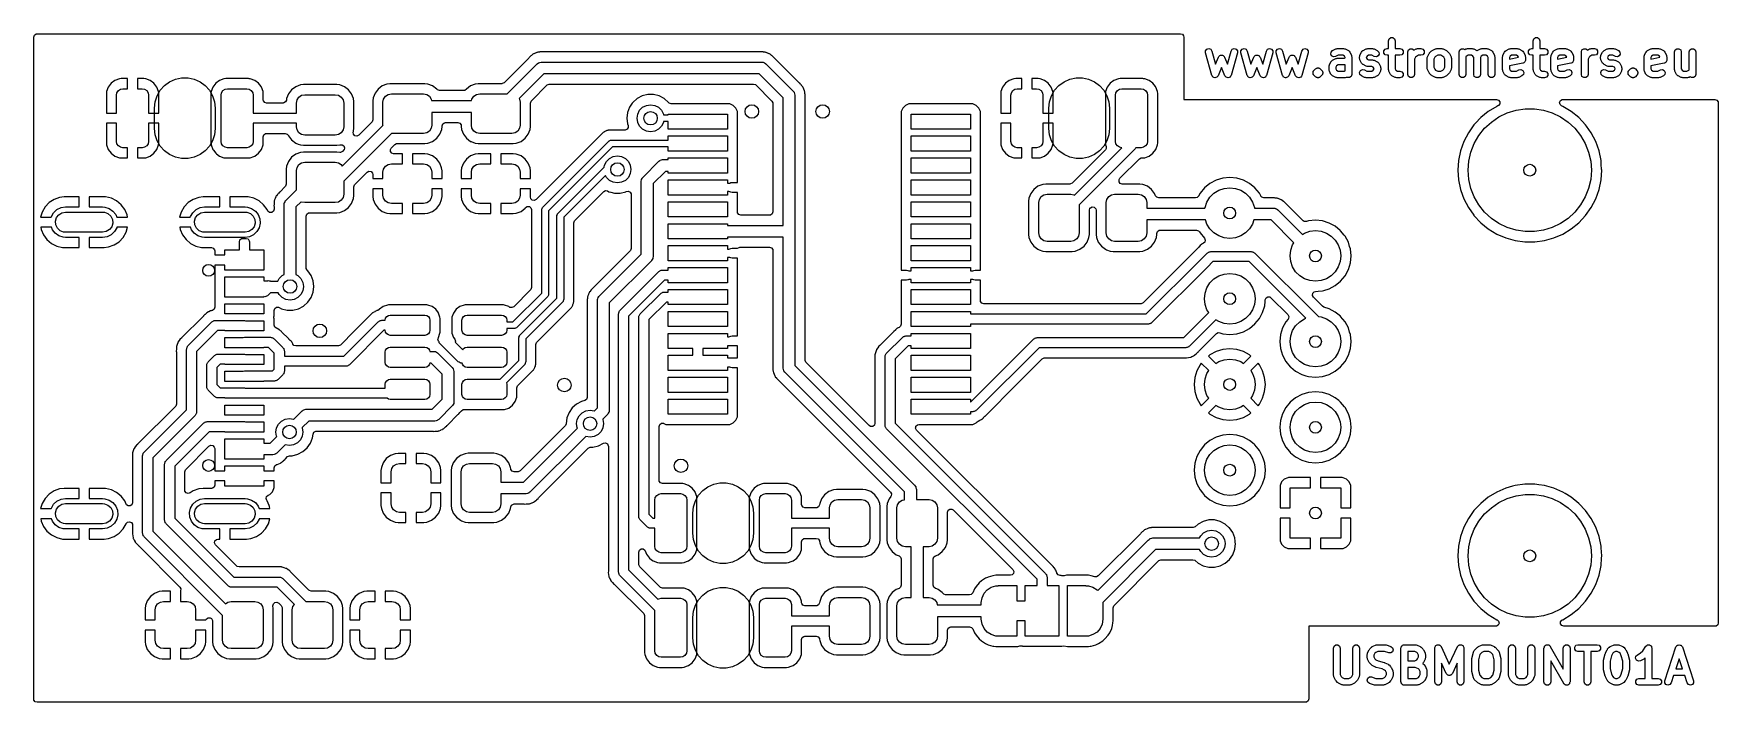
# Model space of a CAD drawing. Extents: x 4.87 to 6.84, y -3.89 to -3.11.
import ezdxf

# ---------------------------------------------------------------- set-up
doc = ezdxf.new("R2010")
doc.units = 0
doc.header["$MEASUREMENT"] = 0
doc.layers.add('BLACK', color=7, linetype='CONTINUOUS')

msp = doc.modelspace()

# ---------------------------------------------------------------- linework, layer by layer
at = {"layer": 'BLACK', "linetype": 'CONTINUOUS'}
for p, q in [((4.87094, -3.1139), (4.87169, -3.11161)), ((4.87094, -3.20276), (4.87094, -3.1139)), ((4.87169, -3.11161), (4.87364, -3.11019)), ((4.87364, -3.11019), (4.87484, -3.11)), ((4.87484, -3.11), (6.20868, -3.11)), ((6.20868, -3.11), (6.21097, -3.11074)), ((6.21097, -3.11074), (6.21239, -3.11269)), ((6.21239, -3.11269), (6.21258, -3.1139)), ((6.21258, -3.1139), (6.21258, -3.18675)), ((6.45135, -3.1182), (6.4521, -3.11588)), ((6.45135, -3.12738), (6.45135, -3.1182)), ((6.4521, -3.11588), (6.45407, -3.11445)), ((6.45407, -3.11445), (6.4565, -3.11445)), ((6.4565, -3.11445), (6.45847, -3.11588)), ((6.45847, -3.11588), (6.45922, -3.1182)), ((6.45922, -3.1182), (6.45922, -3.12738)), ((6.62008, -3.1182), (6.62083, -3.11588)), ((6.62008, -3.12738), (6.62008, -3.1182)), ((6.62083, -3.11588), (6.6228, -3.11445)), ((6.6228, -3.11445), (6.62523, -3.11445)), ((6.62523, -3.11445), (6.6272, -3.11588)), ((6.6272, -3.11588), (6.62795, -3.1182)), ((6.62795, -3.1182), (6.62795, -3.12738)), ((5.44835, -3.13848), (5.41963, -3.1672)), ((5.44887, -3.13783), (5.44835, -3.13848)), ((5.44901, -3.13761), (5.44887, -3.13783)), ((5.45049, -3.13634), (5.44901, -3.13761)), ((5.44901, -3.13761), (5.44901, -3.13761)), ((5.45059, -3.13624), (5.45049, -3.13634)), ((5.45102, -3.13582), (5.45059, -3.13624)), ((5.4515, -3.13546), (5.45102, -3.13582)), ((5.45161, -3.13537), (5.4515, -3.13546)), ((5.45308, -3.13409), (5.45161, -3.13537)), ((5.45332, -3.13398), (5.45308, -3.13409)), ((5.45403, -3.13356), (5.45332, -3.13398)), ((5.45424, -3.1334), (5.45403, -3.13356)), ((5.45607, -3.13272), (5.45424, -3.1334)), ((5.45424, -3.1334), (5.45424, -3.1334)), ((5.4562, -3.13266), (5.45607, -3.13272)), ((5.45798, -3.13185), (5.4562, -3.13266)), ((5.45824, -3.13182), (5.45798, -3.13185)), ((5.45904, -3.13161), (5.45824, -3.13182)), ((5.45844, -3.14513), (5.45974, -3.1441)), ((5.45929, -3.13152), (5.45904, -3.13161)), ((5.46124, -3.13138), (5.45929, -3.13152)), ((5.45929, -3.13152), (5.45929, -3.13152)), ((5.45974, -3.1441), (5.45995, -3.14404)), ((5.45995, -3.14404), (5.46011, -3.1439)), ((5.46011, -3.1439), (5.46151, -3.14355)), ((5.46137, -3.13136), (5.46124, -3.13138)), ((5.46197, -3.13128), (5.46137, -3.13136)), ((5.46151, -3.14355), (5.46289, -3.14312)), ((5.46257, -3.13128), (5.46197, -3.13128)), ((5.46271, -3.13127), (5.46257, -3.13128)), ((5.46466, -3.13114), (5.46271, -3.13127)), ((5.46289, -3.14312), (5.4631, -3.14316)), ((5.4631, -3.14316), (5.46331, -3.14311)), ((5.46331, -3.14311), (5.72, -3.14311)), ((5.46491, -3.13119), (5.46466, -3.13114)), ((5.46466, -3.13114), (5.46466, -3.13114)), ((5.46574, -3.13128), (5.46491, -3.13119)), ((5.71757, -3.13128), (5.46574, -3.13128)), ((5.7184, -3.13119), (5.71757, -3.13128)), ((5.71865, -3.13114), (5.7184, -3.13119)), ((5.7206, -3.13127), (5.71865, -3.13114)), ((5.72, -3.14311), (5.72165, -3.14331)), ((5.72074, -3.13128), (5.7206, -3.13127)), ((5.72134, -3.13128), (5.72074, -3.13128)), ((5.72193, -3.13136), (5.72134, -3.13128)), ((5.72134, -3.13128), (5.72134, -3.13128)), ((5.72165, -3.14331), (5.72184, -3.14341)), ((5.72184, -3.14341), (5.72205, -3.14342)), ((5.72207, -3.13138), (5.72193, -3.13136)), ((5.72205, -3.14342), (5.72329, -3.14417)), ((5.72402, -3.13152), (5.72207, -3.13138)), ((5.72329, -3.14417), (5.72457, -3.14484)), ((5.72426, -3.13161), (5.72402, -3.13152)), ((5.72402, -3.13152), (5.72402, -3.13152)), ((5.72507, -3.13182), (5.72426, -3.13161)), ((5.72533, -3.13185), (5.72507, -3.13182)), ((5.72711, -3.13266), (5.72533, -3.13185)), ((5.72533, -3.13185), (5.72533, -3.13185)), ((5.72723, -3.13272), (5.72711, -3.13266)), ((5.72906, -3.1334), (5.72723, -3.13272)), ((5.72921, -3.13351), (5.72906, -3.1334)), ((5.72906, -3.1334), (5.72906, -3.1334)), ((5.72906, -3.1334), (5.72906, -3.1334)), ((5.72927, -3.13356), (5.72921, -3.13351)), ((5.72999, -3.13398), (5.72927, -3.13356)), ((5.73023, -3.13409), (5.72999, -3.13398)), ((5.7317, -3.13537), (5.73023, -3.13409)), ((5.73181, -3.13546), (5.7317, -3.13537)), ((5.73229, -3.13582), (5.73181, -3.13546)), ((5.73272, -3.13624), (5.73229, -3.13582)), ((5.73282, -3.13634), (5.73272, -3.13624)), ((5.73429, -3.13761), (5.73282, -3.13634)), ((5.73443, -3.13783), (5.73429, -3.13761)), ((5.73429, -3.13761), (5.73429, -3.13761)), ((5.73496, -3.13848), (5.73443, -3.13783)), ((5.75886, -3.16238), (5.73496, -3.13848)), ((6.23778, -3.1324), (6.23787, -3.12997)), ((6.24528, -3.15865), (6.23778, -3.1324)), ((6.23787, -3.12997), (6.23937, -3.12805)), ((6.23937, -3.12805), (6.2417, -3.12739)), ((6.2417, -3.12739), (6.24399, -3.12822)), ((6.24399, -3.12822), (6.24535, -3.13024)), ((6.24535, -3.13024), (6.24968, -3.14541)), ((6.24968, -3.14541), (6.25291, -3.13736)), ((6.25291, -3.13736), (6.25353, -3.13661)), ((6.25353, -3.13661), (6.25404, -3.1358)), ((6.25404, -3.1358), (6.25429, -3.1357)), ((6.25429, -3.1357), (6.25446, -3.13549)), ((6.25446, -3.13549), (6.2554, -3.13525)), ((6.2554, -3.13525), (6.2563, -3.13489)), ((6.2563, -3.13489), (6.25656, -3.13496)), ((6.25656, -3.13496), (6.25682, -3.13489)), ((6.25682, -3.13489), (6.25772, -3.13525)), ((6.25772, -3.13525), (6.25866, -3.13549)), ((6.25866, -3.13549), (6.25883, -3.1357)), ((6.25883, -3.1357), (6.25908, -3.1358)), ((6.25908, -3.1358), (6.2596, -3.13661)), ((6.2596, -3.13661), (6.26022, -3.13736)), ((6.26022, -3.13736), (6.26344, -3.14541)), ((6.26344, -3.14541), (6.26777, -3.13024)), ((6.26777, -3.13024), (6.26913, -3.12822)), ((6.27535, -3.1324), (6.26785, -3.15865)), ((6.26913, -3.12822), (6.27142, -3.12739)), ((6.27142, -3.12739), (6.27376, -3.12805)), ((6.27376, -3.12805), (6.27526, -3.12997)), ((6.27526, -3.12997), (6.27535, -3.1324)), ((6.27902, -3.1324), (6.27911, -3.12997)), ((6.28652, -3.15865), (6.27902, -3.1324)), ((6.27911, -3.12997), (6.28061, -3.12805)), ((6.28061, -3.12805), (6.28295, -3.12739)), ((6.28295, -3.12739), (6.28524, -3.12822)), ((6.28524, -3.12822), (6.28659, -3.13024)), ((6.28659, -3.13024), (6.29093, -3.14541)), ((6.29093, -3.14541), (6.29415, -3.13736)), ((6.29415, -3.13736), (6.29477, -3.13661)), ((6.29477, -3.13661), (6.29529, -3.1358)), ((6.29529, -3.1358), (6.29554, -3.1357)), ((6.29554, -3.1357), (6.29571, -3.13549)), ((6.29571, -3.13549), (6.29665, -3.13525)), ((6.29665, -3.13525), (6.29755, -3.13489)), ((6.29755, -3.13489), (6.29781, -3.13496)), ((6.29781, -3.13496), (6.29807, -3.13489)), ((6.29807, -3.13489), (6.29897, -3.13525)), ((6.29897, -3.13525), (6.2999, -3.13549)), ((6.2999, -3.13549), (6.30008, -3.1357)), ((6.30008, -3.1357), (6.30033, -3.1358)), ((6.30033, -3.1358), (6.30084, -3.13661)), ((6.30084, -3.13661), (6.30146, -3.13736)), ((6.30146, -3.13736), (6.30468, -3.14541)), ((6.30468, -3.14541), (6.30902, -3.13024)), ((6.30902, -3.13024), (6.31038, -3.12822)), ((6.31659, -3.1324), (6.30909, -3.15865)), ((6.31038, -3.12822), (6.31266, -3.12739)), ((6.31266, -3.12739), (6.315, -3.12805)), ((6.315, -3.12805), (6.3165, -3.12997)), ((6.3165, -3.12997), (6.31659, -3.1324)), ((6.32027, -3.1324), (6.32035, -3.12997)), ((6.32777, -3.15865), (6.32027, -3.1324)), ((6.32035, -3.12997), (6.32185, -3.12805)), ((6.32185, -3.12805), (6.32419, -3.12739)), ((6.32419, -3.12739), (6.32648, -3.12822)), ((6.32648, -3.12822), (6.32784, -3.13024)), ((6.32784, -3.13024), (6.33217, -3.14541)), ((6.33217, -3.14541), (6.3354, -3.13736)), ((6.3354, -3.13736), (6.33602, -3.13661)), ((6.33602, -3.13661), (6.33653, -3.1358)), ((6.33653, -3.1358), (6.33678, -3.1357)), ((6.33678, -3.1357), (6.33695, -3.13549)), ((6.33695, -3.13549), (6.33789, -3.13525)), ((6.33789, -3.13525), (6.33879, -3.13489)), ((6.33879, -3.13489), (6.33905, -3.13496)), ((6.33905, -3.13496), (6.33931, -3.13489)), ((6.33931, -3.13489), (6.34021, -3.13525)), ((6.34021, -3.13525), (6.34115, -3.13549)), ((6.34115, -3.13549), (6.34132, -3.1357)), ((6.34132, -3.1357), (6.34157, -3.1358)), ((6.34157, -3.1358), (6.34209, -3.13661)), ((6.34209, -3.13661), (6.34271, -3.13736)), ((6.34271, -3.13736), (6.34593, -3.14541)), ((6.34593, -3.14541), (6.35026, -3.13024)), ((6.35026, -3.13024), (6.35162, -3.12822)), ((6.35783, -3.1324), (6.35034, -3.15865)), ((6.35162, -3.12822), (6.35391, -3.12739)), ((6.35391, -3.12739), (6.35625, -3.12805)), ((6.35625, -3.12805), (6.35775, -3.12997)), ((6.35775, -3.12997), (6.35783, -3.1324)), ((6.3824, -3.14643), (6.38427, -3.14268)), ((6.3839, -3.13378), (6.3843, -3.13138)), ((6.38499, -3.13596), (6.3839, -3.13378)), ((6.38427, -3.14268), (6.3843, -3.14266)), ((6.3843, -3.13138), (6.38603, -3.12967)), ((6.3843, -3.14263), (6.38515, -3.1418)), ((6.3843, -3.14266), (6.3843, -3.14263)), ((6.38715, -3.13708), (6.38499, -3.13596)), ((6.38515, -3.1418), (6.38598, -3.14095)), ((6.38598, -3.14095), (6.38601, -3.14094)), ((6.38601, -3.14094), (6.38603, -3.14092)), ((6.38603, -3.12967), (6.38978, -3.1278)), ((6.38603, -3.14092), (6.38978, -3.13905)), ((6.38956, -3.13672), (6.38715, -3.13708)), ((6.39247, -3.13526), (6.38956, -3.13672)), ((6.38978, -3.1278), (6.39068, -3.12766)), ((6.38978, -3.13905), (6.39068, -3.13891)), ((6.39068, -3.12766), (6.39154, -3.12738)), ((6.39068, -3.13891), (6.39154, -3.13863)), ((6.39154, -3.12738), (6.39904, -3.12738)), ((6.39154, -3.13863), (6.39999, -3.13863)), ((6.39811, -3.13526), (6.39247, -3.13526)), ((6.39986, -3.13613), (6.39811, -3.13526)), ((6.39904, -3.12738), (6.39991, -3.12766)), ((6.40073, -3.13787), (6.39986, -3.13613)), ((6.39991, -3.12766), (6.4008, -3.1278)), ((6.39999, -3.13863), (6.40073, -3.13826)), ((6.40073, -3.13826), (6.40073, -3.13787)), ((6.4008, -3.1278), (6.40455, -3.12967)), ((6.40455, -3.12967), (6.40458, -3.1297)), ((6.40458, -3.1297), (6.40461, -3.1297)), ((6.40461, -3.1297), (6.40544, -3.13055)), ((6.40544, -3.13055), (6.40629, -3.13138)), ((6.40629, -3.13138), (6.40629, -3.13141)), ((6.40629, -3.13141), (6.40631, -3.13144)), ((6.40631, -3.13144), (6.40819, -3.13518)), ((6.40819, -3.13518), (6.40832, -3.13608)), ((6.40832, -3.13608), (6.40861, -3.13695)), ((6.40861, -3.13695), (6.40861, -3.15757)), ((6.4176, -3.13695), (6.41788, -3.13608)), ((6.4176, -3.13882), (6.4176, -3.13695)), ((6.41788, -3.13968), (6.4176, -3.13882)), ((6.41788, -3.13608), (6.41802, -3.13518)), ((6.41802, -3.14058), (6.41788, -3.13968)), ((6.41802, -3.13518), (6.41989, -3.13144)), ((6.41989, -3.14433), (6.41802, -3.14058)), ((6.41989, -3.13144), (6.41992, -3.13141)), ((6.41992, -3.13138), (6.42077, -3.13055)), ((6.41992, -3.13141), (6.41992, -3.13138)), ((6.42077, -3.13055), (6.4216, -3.1297)), ((6.4216, -3.1297), (6.42163, -3.1297)), ((6.42163, -3.1297), (6.42166, -3.12967)), ((6.42166, -3.12967), (6.4254, -3.1278)), ((6.4254, -3.1278), (6.4263, -3.12766)), ((6.42635, -3.13613), (6.42548, -3.13787)), ((6.42548, -3.13787), (6.42548, -3.13789)), ((6.42548, -3.13789), (6.42635, -3.13964)), ((6.4263, -3.12766), (6.42717, -3.12738)), ((6.42809, -3.13526), (6.42635, -3.13613)), ((6.42635, -3.13964), (6.42809, -3.14051)), ((6.42717, -3.12738), (6.43279, -3.12738)), ((6.43186, -3.13526), (6.42809, -3.13526)), ((6.42809, -3.14051), (6.43279, -3.14051)), ((6.43478, -3.13672), (6.43186, -3.13526)), ((6.43279, -3.12738), (6.43365, -3.12766)), ((6.43279, -3.14051), (6.43365, -3.14079)), ((6.43365, -3.12766), (6.43455, -3.1278)), ((6.43365, -3.14079), (6.43455, -3.14092)), ((6.43455, -3.1278), (6.4383, -3.12967)), ((6.43455, -3.14092), (6.4383, -3.1428)), ((6.43718, -3.13708), (6.43478, -3.13672)), ((6.43934, -3.13596), (6.43718, -3.13708)), ((6.4383, -3.12967), (6.44003, -3.13138)), ((6.4383, -3.1428), (6.43832, -3.14282)), ((6.43832, -3.14282), (6.43835, -3.14282)), ((6.43835, -3.14282), (6.43919, -3.14367)), ((6.43919, -3.14367), (6.44003, -3.14451)), ((6.44043, -3.13378), (6.43934, -3.13596)), ((6.44003, -3.13138), (6.44043, -3.13378)), ((6.44592, -3.1301), (6.44735, -3.12814)), ((6.44592, -3.13254), (6.44592, -3.1301)), ((6.44735, -3.13451), (6.44592, -3.13254)), ((6.44735, -3.12814), (6.44966, -3.12738)), ((6.44966, -3.13526), (6.44735, -3.13451)), ((6.44966, -3.12738), (6.45135, -3.12738)), ((6.45135, -3.13526), (6.44966, -3.13526)), ((6.45135, -3.15194), (6.45135, -3.13526)), ((6.45922, -3.12738), (6.46466, -3.12738)), ((6.46466, -3.13526), (6.45922, -3.13526)), ((6.45922, -3.13526), (6.45922, -3.15101)), ((6.46466, -3.12738), (6.46697, -3.12814)), ((6.46697, -3.13451), (6.46466, -3.13526)), ((6.46697, -3.12814), (6.4684, -3.1301)), ((6.4684, -3.13254), (6.46697, -3.13451)), ((6.4684, -3.1301), (6.4684, -3.13254)), ((6.47385, -3.13132), (6.4746, -3.12901)), ((6.47385, -3.15757), (6.47385, -3.13132)), ((6.4746, -3.12901), (6.47657, -3.12758)), ((6.47657, -3.12758), (6.479, -3.12758)), ((6.479, -3.12758), (6.48097, -3.12901)), ((6.48097, -3.12901), (6.48099, -3.12907)), ((6.48099, -3.12907), (6.48352, -3.1278)), ((6.48289, -3.1374), (6.48172, -3.13975)), ((6.48172, -3.13975), (6.48172, -3.15757)), ((6.48387, -3.13643), (6.48289, -3.1374)), ((6.48352, -3.1278), (6.48442, -3.12766)), ((6.48621, -3.13526), (6.48387, -3.13643)), ((6.48442, -3.12766), (6.48528, -3.12738)), ((6.48528, -3.12738), (6.48903, -3.12738)), ((6.48903, -3.13526), (6.48621, -3.13526)), ((6.48903, -3.12738), (6.49135, -3.12814)), ((6.49135, -3.13451), (6.48903, -3.13526)), ((6.49135, -3.12814), (6.49278, -3.1301)), ((6.49278, -3.13254), (6.49135, -3.13451)), ((6.49278, -3.1301), (6.49278, -3.13254)), ((6.49634, -3.13882), (6.49662, -3.13796)), ((6.49634, -3.15007), (6.49634, -3.13882)), ((6.49662, -3.13796), (6.49676, -3.13706)), ((6.49676, -3.13706), (6.49863, -3.13331)), ((6.49863, -3.13331), (6.49908, -3.13286)), ((6.49908, -3.13286), (6.49937, -3.13229)), ((6.49937, -3.13229), (6.50125, -3.13041)), ((6.50125, -3.13041), (6.50182, -3.13012)), ((6.50182, -3.13012), (6.50227, -3.12967)), ((6.50227, -3.12967), (6.50602, -3.1278)), ((6.50539, -3.1374), (6.50422, -3.13975)), ((6.50422, -3.13975), (6.50422, -3.14914)), ((6.50636, -3.13643), (6.50539, -3.1374)), ((6.50602, -3.1278), (6.50692, -3.12766)), ((6.50871, -3.13526), (6.50636, -3.13643)), ((6.50692, -3.12766), (6.50778, -3.12738)), ((6.50778, -3.12738), (6.5134, -3.12738)), ((6.51248, -3.13526), (6.50871, -3.13526)), ((6.51482, -3.13643), (6.51248, -3.13526)), ((6.5134, -3.12738), (6.51427, -3.12766)), ((6.51427, -3.12766), (6.51517, -3.1278)), ((6.51579, -3.1374), (6.51482, -3.13643)), ((6.51517, -3.1278), (6.51891, -3.12967)), ((6.51697, -3.13975), (6.51579, -3.1374)), ((6.51697, -3.14914), (6.51697, -3.13975)), ((6.51891, -3.12967), (6.51937, -3.13012)), ((6.51937, -3.13012), (6.51994, -3.13041)), ((6.51994, -3.13041), (6.52181, -3.13229)), ((6.52181, -3.13229), (6.5221, -3.13286)), ((6.5221, -3.13286), (6.52255, -3.13331)), ((6.52255, -3.13331), (6.52442, -3.13706)), ((6.52442, -3.13706), (6.52456, -3.13796)), ((6.52456, -3.13796), (6.52484, -3.13882)), ((6.52484, -3.13882), (6.52484, -3.15007)), ((6.53384, -3.13132), (6.53459, -3.12901)), ((6.53384, -3.15757), (6.53384, -3.13132)), ((6.53459, -3.12901), (6.53656, -3.12758)), ((6.53656, -3.12758), (6.53899, -3.12758)), ((6.53899, -3.12758), (6.54025, -3.12849)), ((6.54025, -3.12849), (6.54164, -3.1278)), ((6.54164, -3.1278), (6.54254, -3.12766)), ((6.54198, -3.13643), (6.54171, -3.1367)), ((6.54171, -3.1367), (6.54171, -3.15757)), ((6.54433, -3.13526), (6.54198, -3.13643)), ((6.54254, -3.12766), (6.5434, -3.12738)), ((6.5434, -3.12738), (6.54903, -3.12738)), ((6.5481, -3.13526), (6.54433, -3.13526)), ((6.54984, -3.13613), (6.5481, -3.13526)), ((6.54903, -3.12738), (6.54989, -3.12766)), ((6.55071, -3.13787), (6.54984, -3.13613)), ((6.54989, -3.12766), (6.55079, -3.1278)), ((6.55071, -3.15757), (6.55071, -3.13787)), ((6.55079, -3.1278), (6.55454, -3.12967)), ((6.55454, -3.12967), (6.55456, -3.1297)), ((6.55456, -3.1297), (6.55459, -3.1297)), ((6.55459, -3.1297), (6.55465, -3.12976)), ((6.55465, -3.12976), (6.55471, -3.1297)), ((6.55471, -3.1297), (6.55474, -3.1297)), ((6.55474, -3.1297), (6.55476, -3.12967)), ((6.55476, -3.12967), (6.55851, -3.1278)), ((6.55851, -3.1278), (6.55941, -3.12766)), ((6.55946, -3.13613), (6.55859, -3.13787)), ((6.55859, -3.13787), (6.55859, -3.15757)), ((6.55941, -3.12766), (6.56027, -3.12738)), ((6.5612, -3.13526), (6.55946, -3.13613)), ((6.56027, -3.12738), (6.5659, -3.12738)), ((6.56497, -3.13526), (6.5612, -3.13526)), ((6.56671, -3.13613), (6.56497, -3.13526)), ((6.5659, -3.12738), (6.56676, -3.12766)), ((6.56759, -3.13787), (6.56671, -3.13613)), ((6.56676, -3.12766), (6.56766, -3.1278)), ((6.56759, -3.15757), (6.56759, -3.13787)), ((6.56766, -3.1278), (6.57141, -3.12967)), ((6.57141, -3.12967), (6.57143, -3.1297)), ((6.57143, -3.1297), (6.57146, -3.1297)), ((6.57146, -3.1297), (6.57229, -3.13055)), ((6.57229, -3.13055), (6.57314, -3.13138)), ((6.57314, -3.13138), (6.57315, -3.13141)), ((6.57315, -3.13141), (6.57317, -3.13144)), ((6.57317, -3.13144), (6.57504, -3.13518)), ((6.57504, -3.13518), (6.57518, -3.13608)), ((6.57518, -3.13608), (6.57546, -3.13695)), ((6.57546, -3.13695), (6.57546, -3.15757)), ((6.58446, -3.13695), (6.58474, -3.13608)), ((6.58446, -3.15194), (6.58446, -3.13695)), ((6.58474, -3.13608), (6.58487, -3.13518)), ((6.58487, -3.13518), (6.58675, -3.13144)), ((6.58675, -3.13144), (6.58677, -3.13141)), ((6.58677, -3.13141), (6.58678, -3.13138)), ((6.58678, -3.13138), (6.58762, -3.13055)), ((6.58762, -3.13055), (6.58846, -3.1297)), ((6.58846, -3.1297), (6.58849, -3.1297)), ((6.58849, -3.1297), (6.58851, -3.12967)), ((6.58851, -3.12967), (6.59226, -3.1278)), ((6.59226, -3.1278), (6.59316, -3.12766)), ((6.5932, -3.13613), (6.59233, -3.13787)), ((6.59233, -3.13964), (6.60302, -3.1375)), ((6.59233, -3.13787), (6.59233, -3.13964)), ((6.59316, -3.12766), (6.59402, -3.12738)), ((6.59495, -3.13526), (6.5932, -3.13613)), ((6.59402, -3.12738), (6.60152, -3.12738)), ((6.60059, -3.13526), (6.59495, -3.13526)), ((6.60233, -3.13613), (6.60059, -3.13526)), ((6.60152, -3.12738), (6.60238, -3.12766)), ((6.60302, -3.1375), (6.60233, -3.13613)), ((6.60238, -3.12766), (6.60328, -3.1278)), ((6.60328, -3.1278), (6.60703, -3.12967)), ((6.60703, -3.12967), (6.60705, -3.1297)), ((6.60705, -3.1297), (6.60708, -3.1297)), ((6.60708, -3.1297), (6.60792, -3.13055)), ((6.60792, -3.13055), (6.60876, -3.13138)), ((6.60917, -3.14385), (6.60836, -3.14444)), ((6.60876, -3.13138), (6.60877, -3.13141)), ((6.60877, -3.13141), (6.60879, -3.13144)), ((6.60879, -3.13144), (6.61066, -3.13518)), ((6.61004, -3.14336), (6.60917, -3.14385)), ((6.61014, -3.14315), (6.61004, -3.14336)), ((6.61033, -3.14301), (6.61014, -3.14315)), ((6.61064, -3.14206), (6.61033, -3.14301)), ((6.61105, -3.14115), (6.61064, -3.14206)), ((6.61066, -3.13518), (6.6108, -3.13608)), ((6.6108, -3.13608), (6.61108, -3.13695)), ((6.61108, -3.14069), (6.61101, -3.14092)), ((6.61101, -3.14092), (6.61105, -3.14115)), ((6.61108, -3.13695), (6.61108, -3.14069)), ((6.61465, -3.1301), (6.61608, -3.12814)), ((6.61465, -3.13254), (6.61465, -3.1301)), ((6.61608, -3.13451), (6.61465, -3.13254)), ((6.61608, -3.12814), (6.61839, -3.12738)), ((6.61839, -3.13526), (6.61608, -3.13451)), ((6.61839, -3.12738), (6.62008, -3.12738)), ((6.62008, -3.13526), (6.61839, -3.13526)), ((6.62008, -3.15194), (6.62008, -3.13526)), ((6.62795, -3.12738), (6.63339, -3.12738)), ((6.63339, -3.13526), (6.62795, -3.13526)), ((6.62795, -3.13526), (6.62795, -3.15101)), ((6.63339, -3.12738), (6.6357, -3.12814)), ((6.6357, -3.13451), (6.63339, -3.13526)), ((6.6357, -3.12814), (6.63713, -3.1301)), ((6.63713, -3.13254), (6.6357, -3.13451)), ((6.63713, -3.1301), (6.63713, -3.13254)), ((6.6407, -3.13695), (6.64098, -3.13608)), ((6.6407, -3.15194), (6.6407, -3.13695)), ((6.64098, -3.13608), (6.64112, -3.13518)), ((6.64112, -3.13518), (6.64299, -3.13144)), ((6.64299, -3.13144), (6.64301, -3.13141)), ((6.64301, -3.13141), (6.64302, -3.13138)), ((6.64302, -3.13138), (6.64387, -3.13055)), ((6.64387, -3.13055), (6.6447, -3.1297)), ((6.6447, -3.1297), (6.64473, -3.1297)), ((6.64473, -3.1297), (6.64475, -3.12967)), ((6.64475, -3.12967), (6.6485, -3.1278)), ((6.6485, -3.1278), (6.6494, -3.12766)), ((6.64945, -3.13613), (6.64858, -3.13787)), ((6.64858, -3.13964), (6.65926, -3.1375)), ((6.64858, -3.13787), (6.64858, -3.13964)), ((6.6494, -3.12766), (6.65026, -3.12738)), ((6.65119, -3.13526), (6.64945, -3.13613)), ((6.65026, -3.12738), (6.65776, -3.12738)), ((6.65683, -3.13526), (6.65119, -3.13526)), ((6.65858, -3.13613), (6.65683, -3.13526)), ((6.65776, -3.12738), (6.65862, -3.12766)), ((6.65926, -3.1375), (6.65858, -3.13613)), ((6.65862, -3.12766), (6.65952, -3.1278)), ((6.65952, -3.1278), (6.66327, -3.12967)), ((6.66327, -3.12967), (6.66329, -3.1297)), ((6.66329, -3.1297), (6.66332, -3.1297)), ((6.66332, -3.1297), (6.66416, -3.13055)), ((6.66416, -3.13055), (6.66501, -3.13138)), ((6.66541, -3.14385), (6.6646, -3.14444)), ((6.66501, -3.13138), (6.66501, -3.13141)), ((6.66501, -3.13141), (6.66503, -3.13144)), ((6.66503, -3.13144), (6.66691, -3.13518)), ((6.66628, -3.14336), (6.66541, -3.14385)), ((6.66638, -3.14315), (6.66628, -3.14336)), ((6.66657, -3.14301), (6.66638, -3.14315)), ((6.66688, -3.14206), (6.66657, -3.14301)), ((6.6673, -3.14115), (6.66688, -3.14206)), ((6.66691, -3.13518), (6.66704, -3.13608)), ((6.66704, -3.13608), (6.66732, -3.13695)), ((6.66732, -3.14069), (6.66725, -3.14092)), ((6.66725, -3.14092), (6.6673, -3.14115)), ((6.66732, -3.13695), (6.66732, -3.14069)), ((6.67632, -3.13132), (6.67707, -3.12901)), ((6.67632, -3.15757), (6.67632, -3.13132)), ((6.67707, -3.12901), (6.67904, -3.12758)), ((6.67904, -3.12758), (6.68148, -3.12758)), ((6.68148, -3.12758), (6.68344, -3.12901)), ((6.68344, -3.12901), (6.68346, -3.12907)), ((6.68346, -3.12907), (6.686, -3.1278)), ((6.68537, -3.1374), (6.6842, -3.13975)), ((6.6842, -3.13975), (6.6842, -3.15757)), ((6.68634, -3.13643), (6.68537, -3.1374)), ((6.686, -3.1278), (6.68689, -3.12766)), ((6.68869, -3.13526), (6.68634, -3.13643)), ((6.68689, -3.12766), (6.68776, -3.12738)), ((6.68776, -3.12738), (6.69151, -3.12738)), ((6.69151, -3.13526), (6.68869, -3.13526)), ((6.69151, -3.12738), (6.69382, -3.12814)), ((6.69382, -3.13451), (6.69151, -3.13526)), ((6.69382, -3.12814), (6.69525, -3.1301)), ((6.69525, -3.13254), (6.69382, -3.13451)), ((6.69525, -3.1301), (6.69525, -3.13254)), ((6.69882, -3.13695), (6.6991, -3.13608)), ((6.69882, -3.13882), (6.69882, -3.13695)), ((6.6991, -3.13968), (6.69882, -3.13882)), ((6.6991, -3.13608), (6.69923, -3.13518)), ((6.69923, -3.14058), (6.6991, -3.13968)), ((6.69923, -3.13518), (6.70111, -3.13144)), ((6.70111, -3.14433), (6.69923, -3.14058)), ((6.70111, -3.13144), (6.70113, -3.13141)), ((6.70113, -3.13141), (6.70114, -3.13138)), ((6.70114, -3.13138), (6.70198, -3.13055)), ((6.70198, -3.13055), (6.70282, -3.1297)), ((6.70282, -3.1297), (6.70285, -3.1297)), ((6.70285, -3.1297), (6.70287, -3.12967)), ((6.70287, -3.12967), (6.70662, -3.1278)), ((6.70662, -3.1278), (6.70752, -3.12766)), ((6.70757, -3.13613), (6.70669, -3.13787)), ((6.70669, -3.13787), (6.70669, -3.13789)), ((6.70669, -3.13789), (6.70757, -3.13964)), ((6.70752, -3.12766), (6.70838, -3.12738)), ((6.70931, -3.13526), (6.70757, -3.13613)), ((6.70757, -3.13964), (6.70931, -3.14051)), ((6.70838, -3.12738), (6.714, -3.12738)), ((6.71308, -3.13526), (6.70931, -3.13526)), ((6.70931, -3.14051), (6.714, -3.14051)), ((6.71599, -3.13672), (6.71308, -3.13526)), ((6.714, -3.12738), (6.71487, -3.12766)), ((6.714, -3.14051), (6.71487, -3.14079)), ((6.71487, -3.12766), (6.71577, -3.1278)), ((6.71487, -3.14079), (6.71577, -3.14092)), ((6.71577, -3.1278), (6.71951, -3.12967)), ((6.71577, -3.14092), (6.71951, -3.1428)), ((6.7184, -3.13708), (6.71599, -3.13672)), ((6.72056, -3.13596), (6.7184, -3.13708)), ((6.71951, -3.12967), (6.72125, -3.13138)), ((6.71951, -3.1428), (6.71954, -3.14282)), ((6.71954, -3.14282), (6.71957, -3.14282)), ((6.71957, -3.14282), (6.7204, -3.14367)), ((6.7204, -3.14367), (6.72125, -3.14451)), ((6.72165, -3.13378), (6.72056, -3.13596)), ((6.72125, -3.13138), (6.72165, -3.13378)), ((6.74944, -3.13695), (6.74972, -3.13608)), ((6.74944, -3.15194), (6.74944, -3.13695)), ((6.74972, -3.13608), (6.74985, -3.13518)), ((6.74985, -3.13518), (6.75173, -3.13144)), ((6.75173, -3.13144), (6.75175, -3.13141)), ((6.75175, -3.13141), (6.75176, -3.13138)), ((6.75176, -3.13138), (6.7526, -3.13055)), ((6.7526, -3.13055), (6.75344, -3.1297)), ((6.75344, -3.1297), (6.75347, -3.1297)), ((6.75347, -3.1297), (6.75349, -3.12967)), ((6.75349, -3.12967), (6.75724, -3.1278)), ((6.75724, -3.1278), (6.75814, -3.12766)), ((6.75818, -3.13613), (6.75731, -3.13787)), ((6.75731, -3.13964), (6.768, -3.1375)), ((6.75731, -3.13787), (6.75731, -3.13964)), ((6.75814, -3.12766), (6.759, -3.12738)), ((6.75993, -3.13526), (6.75818, -3.13613)), ((6.759, -3.12738), (6.7665, -3.12738)), ((6.76557, -3.13526), (6.75993, -3.13526)), ((6.76731, -3.13613), (6.76557, -3.13526)), ((6.7665, -3.12738), (6.76736, -3.12766)), ((6.768, -3.1375), (6.76731, -3.13613)), ((6.76736, -3.12766), (6.76826, -3.1278)), ((6.76826, -3.1278), (6.77201, -3.12967)), ((6.77201, -3.12967), (6.77203, -3.1297)), ((6.77203, -3.1297), (6.77206, -3.1297)), ((6.77206, -3.1297), (6.7729, -3.13055)), ((6.7729, -3.13055), (6.77374, -3.13138)), ((6.77415, -3.14385), (6.77334, -3.14444)), ((6.77374, -3.13138), (6.77375, -3.13141)), ((6.77375, -3.13141), (6.77377, -3.13144)), ((6.77377, -3.13144), (6.77564, -3.13518)), ((6.77502, -3.14336), (6.77415, -3.14385)), ((6.77512, -3.14315), (6.77502, -3.14336)), ((6.77531, -3.14301), (6.77512, -3.14315)), ((6.77562, -3.14206), (6.77531, -3.14301)), ((6.77603, -3.14115), (6.77562, -3.14206)), ((6.77564, -3.13518), (6.77578, -3.13608)), ((6.77578, -3.13608), (6.77606, -3.13695)), ((6.77606, -3.14069), (6.77599, -3.14092)), ((6.77599, -3.14092), (6.77603, -3.14115)), ((6.77606, -3.13695), (6.77606, -3.14069)), ((6.78506, -3.13132), (6.78581, -3.12901)), ((6.78506, -3.15194), (6.78506, -3.13132)), ((6.78581, -3.12901), (6.78778, -3.12758)), ((6.78778, -3.12758), (6.79021, -3.12758)), ((6.79021, -3.12758), (6.79218, -3.12901)), ((6.79218, -3.12901), (6.79293, -3.13132)), ((6.79293, -3.13132), (6.79293, -3.15101)), ((6.80193, -3.13132), (6.80268, -3.12901)), ((6.80193, -3.15219), (6.80193, -3.13132)), ((6.80268, -3.12901), (6.80465, -3.12758)), ((6.80465, -3.12758), (6.80708, -3.12758)), ((6.80708, -3.12758), (6.80905, -3.12901)), ((6.80905, -3.12901), (6.80981, -3.13132)), ((6.80981, -3.13132), (6.80981, -3.15757)), ((4.97086, -3.16265), (4.96566, -3.16459)), ((4.97315, -3.1624), (4.97086, -3.16265)), ((4.98031, -3.1624), (4.97315, -3.1624)), ((4.98031, -3.17421), (4.98031, -3.1624)), ((4.99213, -3.1624), (4.99213, -3.17421)), ((4.99929, -3.1624), (4.99213, -3.1624)), ((4.99213, -3.1624), (4.99213, -3.1624)), ((5.00158, -3.16265), (4.99929, -3.1624)), ((5.00678, -3.16459), (5.00158, -3.16265)), ((5.00158, -3.16265), (5.00158, -3.16265)), ((5.02953, -3.16616), (5.03629, -3.16315)), ((5.03629, -3.16315), (5.04354, -3.16161)), ((5.04354, -3.16161), (5.05095, -3.16161)), ((5.05095, -3.16161), (5.05819, -3.16315)), ((5.05819, -3.16315), (5.06496, -3.16616)), ((5.0929, -3.16263), (5.0877, -3.16457)), ((5.09502, -3.1624), (5.0929, -3.16263)), ((5.0929, -3.16263), (5.0929, -3.16263)), ((5.0952, -3.16238), (5.09502, -3.1624)), ((5.12134, -3.16238), (5.0952, -3.16238)), ((5.0952, -3.16238), (5.0952, -3.16238)), ((5.0952, -3.16238), (5.0952, -3.16238)), ((5.12243, -3.1625), (5.12134, -3.16238)), ((5.12134, -3.16238), (5.12134, -3.16238)), ((5.12364, -3.16263), (5.12243, -3.1625)), ((5.12884, -3.16457), (5.12364, -3.16263)), ((5.12364, -3.16263), (5.12364, -3.16263)), ((5.12364, -3.16263), (5.12364, -3.16263)), ((5.12364, -3.16263), (5.12364, -3.16263)), ((5.42339, -3.18018), (5.45844, -3.14513)), ((5.46616, -3.15689), (5.43739, -3.18566)), ((5.71715, -3.15689), (5.46616, -3.15689)), ((5.74508, -3.18482), (5.71715, -3.15689)), ((5.72457, -3.14484), (5.72469, -3.14502)), ((5.72469, -3.14502), (5.72487, -3.14513)), ((5.72487, -3.14513), (5.75684, -3.1771)), ((5.76349, -3.16701), (5.75886, -3.16238)), ((6.01416, -3.16265), (6.00897, -3.16459)), ((6.01646, -3.1624), (6.01416, -3.16265)), ((6.02362, -3.1624), (6.01646, -3.1624)), ((6.02362, -3.17421), (6.02362, -3.1624)), ((6.02362, -3.1624), (6.02362, -3.1624)), ((6.04259, -3.1624), (6.03543, -3.1624)), ((6.03543, -3.1624), (6.03543, -3.17421)), ((6.04489, -3.16265), (6.04259, -3.1624)), ((6.05009, -3.16459), (6.04489, -3.16265)), ((6.04489, -3.16265), (6.04489, -3.16265)), ((6.07283, -3.16616), (6.0796, -3.16315)), ((6.0796, -3.16315), (6.08685, -3.16161)), ((6.08685, -3.16161), (6.09425, -3.16161)), ((6.09425, -3.16161), (6.1015, -3.16315)), ((6.1015, -3.16315), (6.10827, -3.16616)), ((6.13621, -3.16263), (6.131, -3.16457)), ((6.13832, -3.1624), (6.13621, -3.16263)), ((6.13621, -3.16263), (6.13621, -3.16263)), ((6.13851, -3.16238), (6.13832, -3.1624)), ((6.16464, -3.16238), (6.13851, -3.16238)), ((6.13851, -3.16238), (6.13851, -3.16238)), ((6.13851, -3.16238), (6.13851, -3.16238)), ((6.16574, -3.1625), (6.16464, -3.16238)), ((6.16464, -3.16238), (6.16464, -3.16238)), ((6.16694, -3.16263), (6.16574, -3.1625)), ((6.17215, -3.16457), (6.16694, -3.16263)), ((6.16694, -3.16263), (6.16694, -3.16263)), ((6.16694, -3.16263), (6.16694, -3.16263)), ((6.16694, -3.16263), (6.16694, -3.16263)), ((6.24592, -3.15961), (6.24528, -3.15865)), ((6.24654, -3.16059), (6.24592, -3.15961)), ((6.2466, -3.16062), (6.24654, -3.16059)), ((6.24664, -3.16067), (6.2466, -3.16062)), ((6.24773, -3.16107), (6.24664, -3.16067)), ((6.2488, -3.1615), (6.24773, -3.16107)), ((6.24886, -3.16148), (6.2488, -3.1615)), ((6.24892, -3.1615), (6.24886, -3.16148)), ((6.25004, -3.16118), (6.24892, -3.1615)), ((6.25116, -3.1609), (6.25004, -3.16118)), ((6.2512, -3.16085), (6.25116, -3.1609)), ((6.25126, -3.16083), (6.2512, -3.16085)), ((6.25198, -3.15992), (6.25126, -3.16083)), ((6.25272, -3.15903), (6.25198, -3.15992)), ((6.25656, -3.14942), (6.25272, -3.15903)), ((6.26041, -3.15903), (6.25656, -3.14942)), ((6.26115, -3.15992), (6.26041, -3.15903)), ((6.26186, -3.16083), (6.26115, -3.15992)), ((6.26192, -3.16085), (6.26186, -3.16083)), ((6.26196, -3.1609), (6.26192, -3.16085)), ((6.26309, -3.16118), (6.26196, -3.1609)), ((6.2642, -3.1615), (6.26309, -3.16118)), ((6.26426, -3.16148), (6.2642, -3.1615)), ((6.26432, -3.1615), (6.26426, -3.16148)), ((6.2654, -3.16107), (6.26432, -3.1615)), ((6.26649, -3.16067), (6.2654, -3.16107)), ((6.26652, -3.16062), (6.26649, -3.16067)), ((6.26658, -3.16059), (6.26652, -3.16062)), ((6.2672, -3.15961), (6.26658, -3.16059)), ((6.26785, -3.15865), (6.2672, -3.15961)), ((6.28717, -3.15961), (6.28652, -3.15865)), ((6.28779, -3.16059), (6.28717, -3.15961)), ((6.28785, -3.16062), (6.28779, -3.16059)), ((6.28788, -3.16067), (6.28785, -3.16062)), ((6.28897, -3.16107), (6.28788, -3.16067)), ((6.29005, -3.1615), (6.28897, -3.16107)), ((6.29011, -3.16148), (6.29005, -3.1615)), ((6.29017, -3.1615), (6.29011, -3.16148)), ((6.29128, -3.16118), (6.29017, -3.1615)), ((6.29241, -3.1609), (6.29128, -3.16118)), ((6.29245, -3.16085), (6.29241, -3.1609)), ((6.29251, -3.16083), (6.29245, -3.16085)), ((6.29322, -3.15992), (6.29251, -3.16083)), ((6.29396, -3.15903), (6.29322, -3.15992)), ((6.29781, -3.14942), (6.29396, -3.15903)), ((6.30165, -3.15903), (6.29781, -3.14942)), ((6.30239, -3.15992), (6.30165, -3.15903)), ((6.30311, -3.16083), (6.30239, -3.15992)), ((6.30317, -3.16085), (6.30311, -3.16083)), ((6.30321, -3.1609), (6.30317, -3.16085)), ((6.30433, -3.16118), (6.30321, -3.1609)), ((6.30545, -3.1615), (6.30433, -3.16118)), ((6.30551, -3.16148), (6.30545, -3.1615)), ((6.30557, -3.1615), (6.30551, -3.16148)), ((6.30664, -3.16107), (6.30557, -3.1615)), ((6.30773, -3.16067), (6.30664, -3.16107)), ((6.30777, -3.16062), (6.30773, -3.16067)), ((6.30783, -3.16059), (6.30777, -3.16062)), ((6.30844, -3.15961), (6.30783, -3.16059)), ((6.30909, -3.15865), (6.30844, -3.15961)), ((6.32841, -3.15961), (6.32777, -3.15865)), ((6.32903, -3.16059), (6.32841, -3.15961)), ((6.32909, -3.16062), (6.32903, -3.16059)), ((6.32913, -3.16067), (6.32909, -3.16062)), ((6.33021, -3.16107), (6.32913, -3.16067)), ((6.33129, -3.1615), (6.33021, -3.16107)), ((6.33135, -3.16148), (6.33129, -3.1615)), ((6.33141, -3.1615), (6.33135, -3.16148)), ((6.33253, -3.16118), (6.33141, -3.1615)), ((6.33365, -3.1609), (6.33253, -3.16118)), ((6.33369, -3.16085), (6.33365, -3.1609)), ((6.33375, -3.16083), (6.33369, -3.16085)), ((6.33447, -3.15992), (6.33375, -3.16083)), ((6.33521, -3.15903), (6.33447, -3.15992)), ((6.33905, -3.14942), (6.33521, -3.15903)), ((6.34289, -3.15903), (6.33905, -3.14942)), ((6.34364, -3.15992), (6.34289, -3.15903)), ((6.34435, -3.16083), (6.34364, -3.15992)), ((6.34441, -3.16085), (6.34435, -3.16083)), ((6.34445, -3.1609), (6.34441, -3.16085)), ((6.34558, -3.16118), (6.34445, -3.1609)), ((6.34669, -3.1615), (6.34558, -3.16118)), ((6.34675, -3.16148), (6.34669, -3.1615)), ((6.34681, -3.1615), (6.34675, -3.16148)), ((6.34789, -3.16107), (6.34681, -3.1615)), ((6.34898, -3.16067), (6.34789, -3.16107)), ((6.34901, -3.16062), (6.34898, -3.16067)), ((6.34907, -3.16059), (6.34901, -3.16062)), ((6.34969, -3.15961), (6.34907, -3.16059)), ((6.35034, -3.15865), (6.34969, -3.15961)), ((6.36328, -3.15508), (6.36357, -3.15452)), ((6.36338, -3.15569), (6.36328, -3.15508)), ((6.36328, -3.15631), (6.36338, -3.15569)), ((6.36357, -3.15686), (6.36328, -3.15631)), ((6.36357, -3.15452), (6.36366, -3.15391)), ((6.36366, -3.15748), (6.36357, -3.15686)), ((6.36366, -3.15391), (6.36411, -3.15346)), ((6.36411, -3.15792), (6.36366, -3.15748)), ((6.36411, -3.15346), (6.36439, -3.15291)), ((6.36439, -3.15848), (6.36411, -3.15792)), ((6.36439, -3.15291), (6.36626, -3.15103)), ((6.36626, -3.16035), (6.36439, -3.15848)), ((6.36626, -3.15103), (6.36682, -3.15075)), ((6.36682, -3.16063), (6.36626, -3.16035)), ((6.36682, -3.15075), (6.36726, -3.15031)), ((6.36726, -3.16108), (6.36682, -3.16063)), ((6.36726, -3.15031), (6.36757, -3.15026)), ((6.36757, -3.16113), (6.36726, -3.16108)), ((6.36757, -3.15026), (6.36783, -3.15007)), ((6.36783, -3.16131), (6.36757, -3.16113)), ((6.36783, -3.15007), (6.36815, -3.15007)), ((6.36815, -3.16131), (6.36783, -3.16131)), ((6.36815, -3.15007), (6.36843, -3.14993)), ((6.36843, -3.16146), (6.36815, -3.16131)), ((6.36843, -3.14993), (6.36905, -3.15003)), ((6.36905, -3.16136), (6.36843, -3.16146)), ((6.36905, -3.15003), (6.36966, -3.14993)), ((6.36966, -3.16146), (6.36905, -3.16136)), ((6.36966, -3.14993), (6.36995, -3.15007)), ((6.36995, -3.16131), (6.36966, -3.16146)), ((6.36995, -3.15007), (6.37026, -3.15007)), ((6.37026, -3.16131), (6.36995, -3.16131)), ((6.37026, -3.15007), (6.37052, -3.15026)), ((6.37052, -3.16113), (6.37026, -3.16131)), ((6.37052, -3.15026), (6.37083, -3.15031)), ((6.37083, -3.16108), (6.37052, -3.16113)), ((6.37083, -3.15031), (6.37128, -3.15075)), ((6.37128, -3.16063), (6.37083, -3.16108)), ((6.37128, -3.15075), (6.37183, -3.15103)), ((6.37183, -3.16035), (6.37128, -3.16063)), ((6.37183, -3.15103), (6.37371, -3.15291)), ((6.37371, -3.15848), (6.37183, -3.16035)), ((6.37371, -3.15291), (6.37399, -3.15346)), ((6.37399, -3.15792), (6.37371, -3.15848)), ((6.37399, -3.15346), (6.37443, -3.15391)), ((6.37443, -3.15748), (6.37399, -3.15792)), ((6.37443, -3.15391), (6.37453, -3.15452)), ((6.37453, -3.15686), (6.37443, -3.15748)), ((6.37453, -3.15452), (6.37481, -3.15508)), ((6.37481, -3.15631), (6.37453, -3.15686)), ((6.37481, -3.15508), (6.37471, -3.15569)), ((6.37471, -3.15569), (6.37481, -3.15631)), ((6.38198, -3.14819), (6.38226, -3.14733)), ((6.38198, -3.15194), (6.38198, -3.14819)), ((6.38226, -3.15281), (6.38198, -3.15194)), ((6.38226, -3.14733), (6.3824, -3.14643)), ((6.3824, -3.1537), (6.38226, -3.15281)), ((6.38427, -3.15745), (6.3824, -3.1537)), ((6.3843, -3.15748), (6.38427, -3.15745)), ((6.3843, -3.15751), (6.3843, -3.15748)), ((6.38515, -3.15834), (6.3843, -3.15751)), ((6.38598, -3.15919), (6.38515, -3.15834)), ((6.38601, -3.15919), (6.38598, -3.15919)), ((6.38603, -3.15921), (6.38601, -3.15919)), ((6.38978, -3.16109), (6.38603, -3.15921)), ((6.39068, -3.16122), (6.38978, -3.16109)), ((6.39073, -3.14738), (6.38986, -3.14912)), ((6.38986, -3.14912), (6.38986, -3.15101)), ((6.38986, -3.15101), (6.39073, -3.15276)), ((6.39154, -3.1615), (6.39068, -3.16122)), ((6.39247, -3.14651), (6.39073, -3.14738)), ((6.39073, -3.15276), (6.39247, -3.15363)), ((6.40092, -3.1615), (6.39154, -3.1615)), ((6.40073, -3.14651), (6.39247, -3.14651)), ((6.39247, -3.15363), (6.39999, -3.15363)), ((6.39999, -3.15363), (6.40073, -3.15326)), ((6.40073, -3.15326), (6.40073, -3.14651)), ((6.40178, -3.16122), (6.40092, -3.1615)), ((6.40268, -3.16109), (6.40178, -3.16122)), ((6.40295, -3.16095), (6.40268, -3.16109)), ((6.40345, -3.16131), (6.40295, -3.16095)), ((6.40588, -3.16131), (6.40345, -3.16131)), ((6.40785, -3.15988), (6.40588, -3.16131)), ((6.40861, -3.15757), (6.40785, -3.15988)), ((6.41765, -3.15511), (6.41874, -3.15293)), ((6.41805, -3.15751), (6.41765, -3.15511)), ((6.41978, -3.15921), (6.41805, -3.15751)), ((6.41874, -3.15293), (6.4209, -3.15181)), ((6.42353, -3.16109), (6.41978, -3.15921)), ((6.41992, -3.14435), (6.41989, -3.14433)), ((6.41992, -3.14438), (6.41992, -3.14435)), ((6.42077, -3.14522), (6.41992, -3.14438)), ((6.4216, -3.14606), (6.42077, -3.14522)), ((6.4209, -3.15181), (6.4233, -3.15217)), ((6.42163, -3.14607), (6.4216, -3.14606)), ((6.42166, -3.14609), (6.42163, -3.14607)), ((6.4254, -3.14797), (6.42166, -3.14609)), ((6.4233, -3.15217), (6.42622, -3.15363)), ((6.42443, -3.16122), (6.42353, -3.16109)), ((6.42529, -3.1615), (6.42443, -3.16122)), ((6.43279, -3.1615), (6.42529, -3.1615)), ((6.4263, -3.1481), (6.4254, -3.14797)), ((6.42622, -3.15363), (6.43186, -3.15363)), ((6.42717, -3.14838), (6.4263, -3.1481)), ((6.43186, -3.14838), (6.42717, -3.14838)), ((6.4336, -3.14925), (6.43186, -3.14838)), ((6.43186, -3.15363), (6.4336, -3.15276)), ((6.43365, -3.16122), (6.43279, -3.1615)), ((6.43448, -3.151), (6.4336, -3.14925)), ((6.4336, -3.15276), (6.43448, -3.15101)), ((6.43455, -3.16109), (6.43365, -3.16122)), ((6.43448, -3.15101), (6.43448, -3.151)), ((6.4383, -3.15921), (6.43455, -3.16109)), ((6.43832, -3.15919), (6.4383, -3.15921)), ((6.43835, -3.15919), (6.43832, -3.15919)), ((6.43919, -3.15834), (6.43835, -3.15919)), ((6.44003, -3.15751), (6.43919, -3.15834)), ((6.44003, -3.14451), (6.44004, -3.14454)), ((6.44004, -3.15748), (6.44003, -3.15751)), ((6.44004, -3.14454), (6.44006, -3.14456)), ((6.44006, -3.15745), (6.44004, -3.15748)), ((6.44006, -3.14456), (6.44194, -3.14831)), ((6.44194, -3.1537), (6.44006, -3.15745)), ((6.44194, -3.14831), (6.44207, -3.14921)), ((6.44207, -3.15281), (6.44194, -3.1537)), ((6.44207, -3.14921), (6.44235, -3.15007)), ((6.44235, -3.15194), (6.44207, -3.15281)), ((6.44235, -3.15007), (6.44235, -3.15194)), ((6.45163, -3.15281), (6.45135, -3.15194)), ((6.45177, -3.1537), (6.45163, -3.15281)), ((6.45364, -3.15745), (6.45177, -3.1537)), ((6.45366, -3.15748), (6.45364, -3.15745)), ((6.45367, -3.15751), (6.45366, -3.15748)), ((6.45451, -3.15834), (6.45367, -3.15751)), ((6.45535, -3.15919), (6.45451, -3.15834)), ((6.45538, -3.15919), (6.45535, -3.15919)), ((6.4554, -3.15921), (6.45538, -3.15919)), ((6.45915, -3.16109), (6.4554, -3.15921)), ((6.46005, -3.16122), (6.45915, -3.16109)), ((6.45922, -3.15101), (6.4601, -3.15276)), ((6.46091, -3.1615), (6.46005, -3.16122)), ((6.4601, -3.15276), (6.46184, -3.15363)), ((6.46466, -3.1615), (6.46091, -3.1615)), ((6.46184, -3.15363), (6.46466, -3.15363)), ((6.46466, -3.15363), (6.46697, -3.15438)), ((6.46697, -3.16075), (6.46466, -3.1615)), ((6.46697, -3.15438), (6.4684, -3.15635)), ((6.4684, -3.15878), (6.46697, -3.16075)), ((6.4684, -3.15635), (6.4684, -3.15878)), ((6.4746, -3.15988), (6.47385, -3.15757)), ((6.47657, -3.16131), (6.4746, -3.15988)), ((6.479, -3.16131), (6.47657, -3.16131)), ((6.48097, -3.15988), (6.479, -3.16131)), ((6.48172, -3.15757), (6.48097, -3.15988)), ((6.49662, -3.15093), (6.49634, -3.15007)), ((6.49676, -3.15183), (6.49662, -3.15093)), ((6.49863, -3.15558), (6.49676, -3.15183)), ((6.49908, -3.15603), (6.49863, -3.15558)), ((6.49937, -3.1566), (6.49908, -3.15603)), ((6.50125, -3.15848), (6.49937, -3.1566)), ((6.50182, -3.15877), (6.50125, -3.15848)), ((6.50227, -3.15921), (6.50182, -3.15877)), ((6.50602, -3.16109), (6.50227, -3.15921)), ((6.50422, -3.14914), (6.50539, -3.15149)), ((6.50539, -3.15149), (6.50636, -3.15246)), ((6.50692, -3.16122), (6.50602, -3.16109)), ((6.50636, -3.15246), (6.50871, -3.15363)), ((6.50778, -3.1615), (6.50692, -3.16122)), ((6.5134, -3.1615), (6.50778, -3.1615)), ((6.50871, -3.15363), (6.51248, -3.15363)), ((6.51248, -3.15363), (6.51482, -3.15246)), ((6.51427, -3.16122), (6.5134, -3.1615)), ((6.51517, -3.16109), (6.51427, -3.16122)), ((6.51482, -3.15246), (6.51579, -3.15149)), ((6.51891, -3.15921), (6.51517, -3.16109)), ((6.51579, -3.15149), (6.51697, -3.14914)), ((6.51937, -3.15877), (6.51891, -3.15921)), ((6.51994, -3.15848), (6.51937, -3.15877)), ((6.52181, -3.1566), (6.51994, -3.15848)), ((6.5221, -3.15603), (6.52181, -3.1566)), ((6.52255, -3.15558), (6.5221, -3.15603)), ((6.52442, -3.15183), (6.52255, -3.15558)), ((6.52456, -3.15093), (6.52442, -3.15183)), ((6.52484, -3.15007), (6.52456, -3.15093)), ((6.53459, -3.15988), (6.53384, -3.15757)), ((6.53656, -3.16131), (6.53459, -3.15988)), ((6.53899, -3.16131), (6.53656, -3.16131)), ((6.54096, -3.15988), (6.53899, -3.16131)), ((6.54171, -3.15757), (6.54096, -3.15988)), ((6.55146, -3.15988), (6.55071, -3.15757)), ((6.55343, -3.16131), (6.55146, -3.15988)), ((6.55587, -3.16131), (6.55343, -3.16131)), ((6.55783, -3.15988), (6.55587, -3.16131)), ((6.55859, -3.15757), (6.55783, -3.15988)), ((6.56834, -3.15988), (6.56759, -3.15757)), ((6.57031, -3.16131), (6.56834, -3.15988)), ((6.57274, -3.16131), (6.57031, -3.16131)), ((6.57471, -3.15988), (6.57274, -3.16131)), ((6.57546, -3.15757), (6.57471, -3.15988)), ((6.58474, -3.15281), (6.58446, -3.15194)), ((6.58487, -3.1537), (6.58474, -3.15281)), ((6.58675, -3.15745), (6.58487, -3.1537)), ((6.58677, -3.15748), (6.58675, -3.15745)), ((6.58678, -3.15751), (6.58677, -3.15748)), ((6.58762, -3.15834), (6.58678, -3.15751)), ((6.58846, -3.15919), (6.58762, -3.15834)), ((6.58849, -3.15919), (6.58846, -3.15919)), ((6.58851, -3.15921), (6.58849, -3.15919)), ((6.59226, -3.16109), (6.58851, -3.15921)), ((6.59316, -3.16122), (6.59226, -3.16109)), ((6.60791, -3.14456), (6.59233, -3.14767)), ((6.59233, -3.14767), (6.59233, -3.15101)), ((6.59233, -3.15101), (6.5932, -3.15276)), ((6.59402, -3.1615), (6.59316, -3.16122)), ((6.5932, -3.15276), (6.59495, -3.15363)), ((6.60152, -3.1615), (6.59402, -3.1615)), ((6.59495, -3.15363), (6.60059, -3.15363)), ((6.60059, -3.15363), (6.60351, -3.15217)), ((6.60238, -3.16122), (6.60152, -3.1615)), ((6.60328, -3.16109), (6.60238, -3.16122)), ((6.60703, -3.15921), (6.60328, -3.16109)), ((6.60351, -3.15217), (6.60591, -3.15181)), ((6.60591, -3.15181), (6.60807, -3.15293)), ((6.60876, -3.15751), (6.60703, -3.15921)), ((6.60812, -3.14444), (6.60791, -3.14456)), ((6.60807, -3.15293), (6.60916, -3.15511)), ((6.60836, -3.14444), (6.60812, -3.14444)), ((6.60916, -3.15511), (6.60876, -3.15751)), ((6.62036, -3.15281), (6.62008, -3.15194)), ((6.62049, -3.1537), (6.62036, -3.15281)), ((6.62237, -3.15745), (6.62049, -3.1537)), ((6.62239, -3.15748), (6.62237, -3.15745)), ((6.6224, -3.15751), (6.62239, -3.15748)), ((6.62324, -3.15834), (6.6224, -3.15751)), ((6.62408, -3.15919), (6.62324, -3.15834)), ((6.62411, -3.15919), (6.62408, -3.15919)), ((6.62413, -3.15921), (6.62411, -3.15919)), ((6.62788, -3.16109), (6.62413, -3.15921)), ((6.62878, -3.16122), (6.62788, -3.16109)), ((6.62795, -3.15101), (6.62882, -3.15276)), ((6.62964, -3.1615), (6.62878, -3.16122)), ((6.62882, -3.15276), (6.63057, -3.15363)), ((6.63339, -3.1615), (6.62964, -3.1615)), ((6.63057, -3.15363), (6.63339, -3.15363)), ((6.63339, -3.15363), (6.6357, -3.15438)), ((6.6357, -3.16075), (6.63339, -3.1615)), ((6.6357, -3.15438), (6.63713, -3.15635)), ((6.63713, -3.15878), (6.6357, -3.16075)), ((6.63713, -3.15635), (6.63713, -3.15878)), ((6.64098, -3.15281), (6.6407, -3.15194)), ((6.64112, -3.1537), (6.64098, -3.15281)), ((6.64299, -3.15745), (6.64112, -3.1537)), ((6.64301, -3.15748), (6.64299, -3.15745)), ((6.64302, -3.15751), (6.64301, -3.15748)), ((6.64386, -3.15834), (6.64302, -3.15751)), ((6.6447, -3.15919), (6.64386, -3.15834)), ((6.64473, -3.15919), (6.6447, -3.15919)), ((6.64475, -3.15921), (6.64473, -3.15919)), ((6.6485, -3.16109), (6.64475, -3.15921)), ((6.6494, -3.16122), (6.6485, -3.16109)), ((6.66416, -3.14456), (6.64858, -3.14767)), ((6.64858, -3.14767), (6.64858, -3.15101)), ((6.64858, -3.15101), (6.64945, -3.15276)), ((6.65026, -3.1615), (6.6494, -3.16122)), ((6.64945, -3.15276), (6.65119, -3.15363)), ((6.65776, -3.1615), (6.65026, -3.1615)), ((6.65119, -3.15363), (6.65683, -3.15363)), ((6.65683, -3.15363), (6.65975, -3.15217)), ((6.65862, -3.16122), (6.65776, -3.1615)), ((6.65952, -3.16109), (6.65862, -3.16122)), ((6.66327, -3.15921), (6.65952, -3.16109)), ((6.65975, -3.15217), (6.66216, -3.15181)), ((6.66216, -3.15181), (6.66432, -3.15293)), ((6.66501, -3.15751), (6.66327, -3.15921)), ((6.66436, -3.14444), (6.66416, -3.14456)), ((6.66432, -3.15293), (6.6654, -3.15511)), ((6.6646, -3.14444), (6.66436, -3.14444)), ((6.6654, -3.15511), (6.66501, -3.15751)), ((6.67707, -3.15988), (6.67632, -3.15757)), ((6.67904, -3.16131), (6.67707, -3.15988)), ((6.68148, -3.16131), (6.67904, -3.16131)), ((6.68344, -3.15988), (6.68148, -3.16131)), ((6.6842, -3.15757), (6.68344, -3.15988)), ((6.69886, -3.15511), (6.69995, -3.15293)), ((6.69926, -3.15751), (6.69886, -3.15511)), ((6.701, -3.15921), (6.69926, -3.15751)), ((6.69995, -3.15293), (6.70211, -3.15181)), ((6.70474, -3.16109), (6.701, -3.15921)), ((6.70113, -3.14435), (6.70111, -3.14433)), ((6.70114, -3.14438), (6.70113, -3.14435)), ((6.70198, -3.14522), (6.70114, -3.14438)), ((6.70282, -3.14606), (6.70198, -3.14522)), ((6.70211, -3.15181), (6.70452, -3.15217)), ((6.70285, -3.14607), (6.70282, -3.14606)), ((6.70287, -3.14609), (6.70285, -3.14607)), ((6.70662, -3.14797), (6.70287, -3.14609)), ((6.70452, -3.15217), (6.70743, -3.15363)), ((6.70564, -3.16122), (6.70474, -3.16109)), ((6.70651, -3.1615), (6.70564, -3.16122)), ((6.714, -3.1615), (6.70651, -3.1615)), ((6.70752, -3.1481), (6.70662, -3.14797)), ((6.70743, -3.15363), (6.71308, -3.15363)), ((6.70838, -3.14838), (6.70752, -3.1481)), ((6.71308, -3.14838), (6.70838, -3.14838)), ((6.71482, -3.14925), (6.71308, -3.14838)), ((6.71308, -3.15363), (6.71482, -3.15276)), ((6.71487, -3.16122), (6.714, -3.1615)), ((6.71569, -3.151), (6.71482, -3.14925)), ((6.71482, -3.15276), (6.71569, -3.15101)), ((6.71577, -3.16109), (6.71487, -3.16122)), ((6.71569, -3.15101), (6.71569, -3.151)), ((6.71951, -3.15921), (6.71577, -3.16109)), ((6.71954, -3.15919), (6.71951, -3.15921)), ((6.71957, -3.15919), (6.71954, -3.15919)), ((6.7204, -3.15834), (6.71957, -3.15919)), ((6.72125, -3.15751), (6.7204, -3.15834)), ((6.72125, -3.14451), (6.72125, -3.14454)), ((6.72125, -3.14454), (6.72128, -3.14456)), ((6.72128, -3.15745), (6.72125, -3.15748)), ((6.72125, -3.15748), (6.72125, -3.15751)), ((6.72128, -3.14456), (6.72315, -3.14831)), ((6.72315, -3.1537), (6.72128, -3.15745)), ((6.72315, -3.14831), (6.72329, -3.14921)), ((6.72329, -3.15281), (6.72315, -3.1537)), ((6.72329, -3.14921), (6.72357, -3.15007)), ((6.72357, -3.15194), (6.72329, -3.15281)), ((6.72357, -3.15007), (6.72357, -3.15194)), ((6.73074, -3.15508), (6.73102, -3.15452)), ((6.73084, -3.15569), (6.73074, -3.15508)), ((6.73074, -3.15631), (6.73084, -3.15569)), ((6.73102, -3.15686), (6.73074, -3.15631)), ((6.73102, -3.15452), (6.73112, -3.15391)), ((6.73112, -3.15748), (6.73102, -3.15686)), ((6.73112, -3.15391), (6.73156, -3.15346)), ((6.73156, -3.15792), (6.73112, -3.15748)), ((6.73156, -3.15346), (6.73184, -3.15291)), ((6.73184, -3.15848), (6.73156, -3.15792)), ((6.73184, -3.15291), (6.73372, -3.15103)), ((6.73372, -3.16035), (6.73184, -3.15848)), ((6.73372, -3.15103), (6.73427, -3.15075)), ((6.73427, -3.16063), (6.73372, -3.16035)), ((6.73427, -3.15075), (6.73471, -3.15031)), ((6.73471, -3.16108), (6.73427, -3.16063)), ((6.73471, -3.15031), (6.73503, -3.15026)), ((6.73503, -3.16113), (6.73471, -3.16108)), ((6.73503, -3.15026), (6.73529, -3.15007)), ((6.73529, -3.16131), (6.73503, -3.16113)), ((6.73529, -3.15007), (6.7356, -3.15007)), ((6.7356, -3.16131), (6.73529, -3.16131)), ((6.7356, -3.15007), (6.73589, -3.14993)), ((6.73589, -3.16146), (6.7356, -3.16131)), ((6.73589, -3.14993), (6.7365, -3.15003)), ((6.7365, -3.16136), (6.73589, -3.16146)), ((6.7365, -3.15003), (6.73712, -3.14993)), ((6.73712, -3.16146), (6.7365, -3.16136)), ((6.73712, -3.14993), (6.7374, -3.15007)), ((6.7374, -3.16131), (6.73712, -3.16146)), ((6.7374, -3.15007), (6.73772, -3.15007)), ((6.73772, -3.16131), (6.7374, -3.16131)), ((6.73772, -3.15007), (6.73798, -3.15026)), ((6.73798, -3.16113), (6.73772, -3.16131)), ((6.73798, -3.15026), (6.73829, -3.15031)), ((6.73829, -3.16108), (6.73798, -3.16113)), ((6.73829, -3.15031), (6.73873, -3.15075)), ((6.73873, -3.16063), (6.73829, -3.16108)), ((6.73873, -3.15075), (6.73929, -3.15103)), ((6.73929, -3.16035), (6.73873, -3.16063)), ((6.73929, -3.15103), (6.74116, -3.15291)), ((6.74116, -3.15848), (6.73929, -3.16035)), ((6.74116, -3.15291), (6.74144, -3.15346)), ((6.74144, -3.15792), (6.74116, -3.15848)), ((6.74144, -3.15346), (6.74188, -3.15391)), ((6.74188, -3.15748), (6.74144, -3.15792)), ((6.74188, -3.15391), (6.74198, -3.15452)), ((6.74198, -3.15686), (6.74188, -3.15748)), ((6.74198, -3.15452), (6.74227, -3.15508)), ((6.74227, -3.15631), (6.74198, -3.15686)), ((6.74227, -3.15508), (6.74217, -3.15569)), ((6.74217, -3.15569), (6.74227, -3.15631)), ((6.74972, -3.15281), (6.74944, -3.15194)), ((6.74985, -3.1537), (6.74972, -3.15281)), ((6.75173, -3.15745), (6.74985, -3.1537)), ((6.75175, -3.15748), (6.75173, -3.15745)), ((6.75176, -3.15751), (6.75175, -3.15748)), ((6.7526, -3.15834), (6.75176, -3.15751)), ((6.75344, -3.15919), (6.7526, -3.15834)), ((6.75347, -3.15919), (6.75344, -3.15919)), ((6.75349, -3.15921), (6.75347, -3.15919)), ((6.75724, -3.16109), (6.75349, -3.15921)), ((6.75814, -3.16122), (6.75724, -3.16109)), ((6.77289, -3.14456), (6.75731, -3.14767)), ((6.75731, -3.14767), (6.75731, -3.15101)), ((6.75731, -3.15101), (6.75818, -3.15276)), ((6.759, -3.1615), (6.75814, -3.16122)), ((6.75818, -3.15276), (6.75993, -3.15363)), ((6.7665, -3.1615), (6.759, -3.1615)), ((6.75993, -3.15363), (6.76557, -3.15363)), ((6.76557, -3.15363), (6.76849, -3.15217)), ((6.76736, -3.16122), (6.7665, -3.1615)), ((6.76826, -3.16109), (6.76736, -3.16122)), ((6.77201, -3.15921), (6.76826, -3.16109)), ((6.76849, -3.15217), (6.77089, -3.15181)), ((6.77089, -3.15181), (6.77305, -3.15293)), ((6.77374, -3.15751), (6.77201, -3.15921)), ((6.7731, -3.14444), (6.77289, -3.14456)), ((6.77305, -3.15293), (6.77414, -3.15511)), ((6.77334, -3.14444), (6.7731, -3.14444)), ((6.77414, -3.15511), (6.77374, -3.15751)), ((6.78534, -3.15281), (6.78506, -3.15194)), ((6.78547, -3.1537), (6.78534, -3.15281)), ((6.78735, -3.15745), (6.78547, -3.1537)), ((6.78737, -3.15748), (6.78735, -3.15745)), ((6.78738, -3.15751), (6.78737, -3.15748)), ((6.78822, -3.15834), (6.78738, -3.15751)), ((6.78906, -3.15919), (6.78822, -3.15834)), ((6.78909, -3.15919), (6.78906, -3.15919)), ((6.78911, -3.15921), (6.78909, -3.15919)), ((6.79286, -3.16109), (6.78911, -3.15921)), ((6.79376, -3.16122), (6.79286, -3.16109)), ((6.79293, -3.15101), (6.7938, -3.15276)), ((6.79462, -3.1615), (6.79376, -3.16122)), ((6.7938, -3.15276), (6.79555, -3.15363)), ((6.80024, -3.1615), (6.79462, -3.1615)), ((6.79555, -3.15363), (6.79931, -3.15363)), ((6.79931, -3.15363), (6.80166, -3.15246)), ((6.80111, -3.16122), (6.80024, -3.1615)), ((6.802, -3.16109), (6.80111, -3.16122)), ((6.80166, -3.15246), (6.80193, -3.15219)), ((6.80339, -3.1604), (6.802, -3.16109)), ((6.80465, -3.16131), (6.80339, -3.1604)), ((6.80708, -3.16131), (6.80465, -3.16131)), ((6.80905, -3.15988), (6.80708, -3.16131)), ((6.80981, -3.15757), (6.80905, -3.15988)), ((4.95596, -3.17755), (4.95571, -3.17985)), ((4.95571, -3.17985), (4.95571, -3.20276)), ((4.95789, -3.17235), (4.95596, -3.17755)), ((4.96122, -3.16791), (4.95789, -3.17235)), ((4.96566, -3.16459), (4.96122, -3.16791)), ((4.96122, -3.16791), (4.96122, -3.16791)), ((4.96752, -3.18169), (4.96809, -3.17883)), ((4.96752, -3.20276), (4.96752, -3.18169)), ((4.96809, -3.17883), (4.96971, -3.1764)), ((4.96971, -3.1764), (4.97214, -3.17478)), ((4.97214, -3.17478), (4.975, -3.17421)), ((4.975, -3.17421), (4.98031, -3.17421)), ((4.99213, -3.17421), (4.99744, -3.17421)), ((4.99744, -3.17421), (5.0003, -3.17478)), ((5.0003, -3.17478), (5.00273, -3.1764)), ((5.00273, -3.1764), (5.00435, -3.17883)), ((5.00435, -3.17883), (5.00492, -3.18169)), ((5.00492, -3.18169), (5.00492, -3.20276)), ((5.01122, -3.16791), (5.00678, -3.16459)), ((5.01455, -3.17235), (5.01122, -3.16791)), ((5.01122, -3.16791), (5.01122, -3.16791)), ((5.01259, -3.18948), (5.01487, -3.18244)), ((5.01649, -3.17755), (5.01455, -3.17235)), ((5.01487, -3.18244), (5.01858, -3.17602)), ((5.01673, -3.17985), (5.01649, -3.17755)), ((5.01673, -3.20276), (5.01673, -3.17985)), ((5.01858, -3.17602), (5.02353, -3.17052)), ((5.02353, -3.17052), (5.02953, -3.16616)), ((5.06496, -3.16616), (5.07095, -3.17052)), ((5.07095, -3.17052), (5.07591, -3.17602)), ((5.07591, -3.17602), (5.07961, -3.18244)), ((5.07798, -3.17755), (5.07774, -3.17985)), ((5.07774, -3.17985), (5.07774, -3.23748)), ((5.07992, -3.17234), (5.07798, -3.17755)), ((5.07798, -3.17755), (5.07798, -3.17755)), ((5.07961, -3.18244), (5.0819, -3.18948)), ((5.08325, -3.1679), (5.07992, -3.17234)), ((5.0877, -3.16457), (5.08325, -3.1679)), ((5.08325, -3.1679), (5.08325, -3.1679)), ((5.08957, -3.18169), (5.09014, -3.17883)), ((5.08957, -3.23563), (5.08957, -3.18169)), ((5.09014, -3.17883), (5.09176, -3.1764)), ((5.09176, -3.1764), (5.09418, -3.17478)), ((5.09418, -3.17478), (5.09705, -3.17421)), ((5.09705, -3.17421), (5.11949, -3.17421)), ((5.11949, -3.17421), (5.12235, -3.17478)), ((5.12235, -3.17478), (5.12478, -3.1764)), ((5.12478, -3.1764), (5.1264, -3.17883)), ((5.1264, -3.17883), (5.12697, -3.18169)), ((5.12697, -3.18169), (5.12697, -3.20276)), ((5.12886, -3.16459), (5.12884, -3.16457)), ((5.13328, -3.1679), (5.12886, -3.16459)), ((5.13616, -3.17174), (5.13328, -3.1679)), ((5.13661, -3.17234), (5.13616, -3.17174)), ((5.13855, -3.17755), (5.13661, -3.17234)), ((5.1388, -3.17985), (5.13855, -3.17755)), ((5.13855, -3.17755), (5.13855, -3.17755)), ((5.13855, -3.17755), (5.13855, -3.17755)), ((5.1388, -3.18703), (5.1388, -3.17985)), ((5.1388, -3.17985), (5.1388, -3.17985)), ((5.16821, -3.18028), (5.16603, -3.18582)), ((5.17181, -3.17553), (5.16821, -3.18028)), ((5.16821, -3.18028), (5.16821, -3.18028)), ((5.17656, -3.17193), (5.17181, -3.17553)), ((5.17181, -3.17553), (5.17181, -3.17553)), ((5.1821, -3.16975), (5.17656, -3.17193)), ((5.17656, -3.17193), (5.17656, -3.17193)), ((5.18032, -3.18404), (5.18352, -3.18191)), ((5.18559, -3.16933), (5.1821, -3.16975)), ((5.18352, -3.18191), (5.18728, -3.18116)), ((5.22441, -3.16933), (5.18559, -3.16933)), ((5.18559, -3.16933), (5.18559, -3.16933)), ((5.18728, -3.18116), (5.22272, -3.18116)), ((5.22272, -3.18116), (5.22648, -3.18191)), ((5.2279, -3.16975), (5.22441, -3.16933)), ((5.22441, -3.16933), (5.22441, -3.16933)), ((5.22648, -3.18191), (5.22968, -3.18404)), ((5.23344, -3.17193), (5.2279, -3.16975)), ((5.23819, -3.17553), (5.23344, -3.17193)), ((5.23344, -3.17193), (5.23344, -3.17193)), ((5.23344, -3.17193), (5.23344, -3.17193)), ((5.24179, -3.18028), (5.23819, -3.17553)), ((5.24397, -3.18582), (5.24179, -3.18028)), ((5.26914, -3.1793), (5.26695, -3.18484)), ((5.27274, -3.17455), (5.26914, -3.1793)), ((5.26914, -3.1793), (5.26914, -3.1793)), ((5.27749, -3.17095), (5.27274, -3.17455)), ((5.27274, -3.17455), (5.27274, -3.17455)), ((5.28303, -3.16876), (5.27749, -3.17095)), ((5.27749, -3.17095), (5.27749, -3.17095)), ((5.27912, -3.18625), (5.28125, -3.18306)), ((5.28125, -3.18306), (5.28444, -3.18093)), ((5.28651, -3.16835), (5.28303, -3.16876)), ((5.28444, -3.18093), (5.28821, -3.18018)), ((5.32731, -3.16835), (5.28651, -3.16835)), ((5.28651, -3.16835), (5.28651, -3.16835)), ((5.28821, -3.18018), (5.32561, -3.18018)), ((5.32561, -3.18018), (5.32938, -3.18093)), ((5.33079, -3.16876), (5.32731, -3.16835)), ((5.32731, -3.16835), (5.32731, -3.16835)), ((5.32938, -3.18093), (5.33257, -3.18306)), ((5.33633, -3.17095), (5.33079, -3.16876)), ((5.33257, -3.18306), (5.3347, -3.18625)), ((5.34108, -3.17455), (5.33633, -3.17095)), ((5.33633, -3.17095), (5.33633, -3.17095)), ((5.33633, -3.17095), (5.33633, -3.17095)), ((5.34122, -3.17474), (5.34108, -3.17455)), ((5.34108, -3.17455), (5.34108, -3.17455)), ((5.34204, -3.17554), (5.34122, -3.17474)), ((5.34433, -3.17628), (5.34204, -3.17554)), ((5.37258, -3.17628), (5.34433, -3.17628)), ((5.37371, -3.17611), (5.37258, -3.17628)), ((5.37569, -3.17474), (5.37371, -3.17611)), ((5.37583, -3.17455), (5.37569, -3.17474)), ((5.38058, -3.17095), (5.37583, -3.17455)), ((5.37583, -3.17455), (5.37583, -3.17455)), ((5.38612, -3.16876), (5.38058, -3.17095)), ((5.38058, -3.17095), (5.38058, -3.17095)), ((5.38221, -3.18625), (5.38434, -3.18306)), ((5.38434, -3.18306), (5.38753, -3.18093)), ((5.3896, -3.16835), (5.38612, -3.16876)), ((5.38753, -3.18093), (5.3913, -3.18018)), ((5.41687, -3.16835), (5.3896, -3.16835)), ((5.3913, -3.18018), (5.42339, -3.18018)), ((5.41748, -3.1683), (5.41687, -3.16835)), ((5.41963, -3.1672), (5.41748, -3.1683)), ((5.45152, -3.18827), (5.46992, -3.16986)), ((5.46992, -3.16986), (5.47207, -3.16877)), ((5.47207, -3.16877), (5.47268, -3.16872)), ((5.47268, -3.16872), (5.71063, -3.16872)), ((5.5807, -3.18269), (5.57477, -3.1858)), ((5.5872, -3.18108), (5.5807, -3.18269)), ((5.5939, -3.18108), (5.5872, -3.18108)), ((5.5872, -3.18108), (5.5872, -3.18108)), ((5.6004, -3.18269), (5.5939, -3.18108)), ((5.5939, -3.18108), (5.5939, -3.18108)), ((5.60633, -3.1858), (5.6004, -3.18269)), ((5.6004, -3.18269), (5.6004, -3.18269)), ((5.6004, -3.18269), (5.6004, -3.18269)), ((5.71063, -3.16872), (5.71292, -3.16946)), ((5.71292, -3.16946), (5.71339, -3.16986)), ((5.71339, -3.16986), (5.73211, -3.18858)), ((5.75684, -3.1771), (5.75786, -3.1784)), ((5.75786, -3.1784), (5.75793, -3.17861)), ((5.75793, -3.17861), (5.75807, -3.17877)), ((5.75807, -3.17877), (5.75842, -3.18017)), ((5.75842, -3.18017), (5.75885, -3.18155)), ((5.75885, -3.18155), (5.75881, -3.18176)), ((5.75881, -3.18176), (5.75886, -3.18197)), ((5.75886, -3.18197), (5.75886, -3.33858)), ((5.76414, -3.16753), (5.76349, -3.16701)), ((5.76435, -3.16767), (5.76414, -3.16753)), ((5.76489, -3.1683), (5.76435, -3.16767)), ((5.76563, -3.16915), (5.76489, -3.1683)), ((5.76573, -3.16925), (5.76563, -3.16915)), ((5.76615, -3.16968), (5.76573, -3.16925)), ((5.76629, -3.16986), (5.76615, -3.16968)), ((5.76651, -3.17016), (5.76629, -3.16986)), ((5.7666, -3.17027), (5.76651, -3.17016)), ((5.76788, -3.17174), (5.7666, -3.17027)), ((5.76799, -3.17198), (5.76788, -3.17174)), ((5.76788, -3.17174), (5.76788, -3.17174)), ((5.76788, -3.17174), (5.76788, -3.17174)), ((5.76841, -3.1727), (5.76799, -3.17198)), ((5.76857, -3.1729), (5.76841, -3.1727)), ((5.76918, -3.17455), (5.76857, -3.1729)), ((5.76925, -3.17473), (5.76918, -3.17455)), ((5.7693, -3.17486), (5.76925, -3.17473)), ((5.77012, -3.17664), (5.7693, -3.17486)), ((5.77015, -3.1769), (5.77012, -3.17664)), ((5.77036, -3.1777), (5.77015, -3.1769)), ((5.77045, -3.17795), (5.77036, -3.1777)), ((5.77059, -3.1799), (5.77045, -3.17795)), ((5.7706, -3.18003), (5.77059, -3.1799)), ((5.77069, -3.18063), (5.7706, -3.18003)), ((5.77069, -3.18123), (5.77069, -3.18063)), ((5.77069, -3.18063), (5.77069, -3.18063)), ((5.77069, -3.18137), (5.77069, -3.18123)), ((5.77083, -3.18332), (5.77069, -3.18137)), ((5.77078, -3.18357), (5.77083, -3.18332)), ((5.99926, -3.17755), (5.99902, -3.17985)), ((5.99902, -3.17985), (5.99902, -3.20276)), ((6.0012, -3.17235), (5.99926, -3.17755)), ((6.00453, -3.16791), (6.0012, -3.17235)), ((6.00897, -3.16459), (6.00453, -3.16791)), ((6.00453, -3.16791), (6.00453, -3.16791)), ((6.01083, -3.18169), (6.0114, -3.17883)), ((6.01083, -3.20276), (6.01083, -3.18169)), ((6.0114, -3.17883), (6.01302, -3.1764)), ((6.01302, -3.1764), (6.01544, -3.17478)), ((6.01544, -3.17478), (6.01831, -3.17421)), ((6.01831, -3.17421), (6.02362, -3.17421)), ((6.03543, -3.17421), (6.04075, -3.17421)), ((6.04075, -3.17421), (6.04361, -3.17478)), ((6.04361, -3.17478), (6.04604, -3.1764)), ((6.04604, -3.1764), (6.04766, -3.17883)), ((6.04766, -3.17883), (6.04823, -3.18169)), ((6.04823, -3.18169), (6.04823, -3.20276)), ((6.05453, -3.16791), (6.05009, -3.16459)), ((6.05785, -3.17235), (6.05453, -3.16791)), ((6.05453, -3.16791), (6.05453, -3.16791)), ((6.05589, -3.18948), (6.05818, -3.18244)), ((6.05979, -3.17755), (6.05785, -3.17235)), ((6.05818, -3.18244), (6.06189, -3.17602)), ((6.06004, -3.17985), (6.05979, -3.17755)), ((6.06004, -3.20276), (6.06004, -3.17985)), ((6.06189, -3.17602), (6.06684, -3.17052)), ((6.06684, -3.17052), (6.07283, -3.16616)), ((6.10827, -3.16616), (6.11426, -3.17052)), ((6.11426, -3.17052), (6.11922, -3.17602)), ((6.11922, -3.17602), (6.12292, -3.18244)), ((6.12129, -3.17755), (6.12104, -3.17985)), ((6.12104, -3.17985), (6.12104, -3.23748)), ((6.12323, -3.17234), (6.12129, -3.17755)), ((6.12129, -3.17755), (6.12129, -3.17755)), ((6.12292, -3.18244), (6.12521, -3.18948)), ((6.12656, -3.1679), (6.12323, -3.17234)), ((6.131, -3.16457), (6.12656, -3.1679)), ((6.12656, -3.1679), (6.12656, -3.1679)), ((6.13287, -3.18169), (6.13344, -3.17883)), ((6.13287, -3.23563), (6.13287, -3.18169)), ((6.13344, -3.17883), (6.13506, -3.1764)), ((6.13506, -3.1764), (6.13749, -3.17478)), ((6.13749, -3.17478), (6.14035, -3.17421)), ((6.14035, -3.17421), (6.1628, -3.17421)), ((6.1628, -3.17421), (6.16566, -3.17478)), ((6.16566, -3.17478), (6.16808, -3.1764)), ((6.16808, -3.1764), (6.16971, -3.17883)), ((6.16971, -3.17883), (6.17028, -3.18169)), ((6.17028, -3.18169), (6.17028, -3.23563)), ((6.17217, -3.16459), (6.17215, -3.16457)), ((6.17659, -3.1679), (6.17217, -3.16459)), ((6.17947, -3.17174), (6.17659, -3.1679)), ((6.17992, -3.17234), (6.17947, -3.17174)), ((6.18186, -3.17755), (6.17992, -3.17234)), ((6.18211, -3.17985), (6.18186, -3.17755)), ((6.18186, -3.17755), (6.18186, -3.17755)), ((6.18186, -3.17755), (6.18186, -3.17755)), ((6.18211, -3.23748), (6.18211, -3.17985)), ((4.87094, -3.23748), (4.87094, -3.20276)), ((4.95571, -3.20276), (4.96752, -3.20276)), ((4.95571, -3.20276), (4.95571, -3.20276)), ((5.00492, -3.20276), (5.01673, -3.20276)), ((5.01181, -3.19685), (5.01259, -3.18948)), ((5.01181, -3.22047), (5.01181, -3.19685)), ((5.01673, -3.20276), (5.01673, -3.20276)), ((5.0819, -3.18948), (5.08268, -3.19685)), ((5.08268, -3.19685), (5.08268, -3.22047)), ((5.12697, -3.20276), (5.17744, -3.20276)), ((5.13899, -3.18823), (5.1388, -3.18703)), ((5.14041, -3.19018), (5.13899, -3.18823)), ((5.1427, -3.19093), (5.14041, -3.19018)), ((5.16196, -3.19093), (5.1427, -3.19093)), ((5.16271, -3.19085), (5.16196, -3.19093)), ((5.16482, -3.18968), (5.16271, -3.19085)), ((5.16583, -3.18749), (5.16482, -3.18968)), ((5.16603, -3.18582), (5.16583, -3.18749)), ((5.17744, -3.191), (5.17819, -3.18724)), ((5.17744, -3.20276), (5.17744, -3.191)), ((5.17819, -3.18724), (5.18032, -3.18404)), ((5.22968, -3.18404), (5.23181, -3.18724)), ((5.23181, -3.18724), (5.23256, -3.191)), ((5.23256, -3.191), (5.23256, -3.21856)), ((5.24439, -3.18931), (5.24397, -3.18582)), ((5.24439, -3.22026), (5.24439, -3.18931)), ((5.26695, -3.18484), (5.26654, -3.18832)), ((5.26654, -3.18832), (5.26654, -3.18832)), ((5.26654, -3.18832), (5.26654, -3.21038)), ((5.27837, -3.19002), (5.27912, -3.18625)), ((5.27837, -3.21659), (5.27837, -3.19002)), ((5.3347, -3.18625), (5.33507, -3.18811)), ((5.33507, -3.18811), (5.38184, -3.18811)), ((5.38146, -3.20189), (5.33545, -3.20189)), ((5.33545, -3.20189), (5.33545, -3.21659)), ((5.38146, -3.21659), (5.38146, -3.20189)), ((5.38184, -3.18811), (5.38221, -3.18625)), ((5.43739, -3.18566), (5.43779, -3.18625)), ((5.43779, -3.18625), (5.43854, -3.19002)), ((5.43854, -3.19002), (5.43854, -3.21659)), ((5.45037, -3.19102), (5.45112, -3.18873)), ((5.45037, -3.21829), (5.45037, -3.19102)), ((5.45112, -3.18873), (5.45152, -3.18827)), ((5.56358, -3.20201), (5.56277, -3.20866)), ((5.56595, -3.19575), (5.56358, -3.20201)), ((5.56912, -3.19117), (5.56595, -3.19575)), ((5.56976, -3.19024), (5.56912, -3.19117)), ((5.57477, -3.1858), (5.56976, -3.19024)), ((5.56976, -3.19024), (5.56976, -3.19024)), ((5.57557, -3.20379), (5.57781, -3.1994)), ((5.57781, -3.1994), (5.58129, -3.19592)), ((5.58129, -3.19592), (5.58568, -3.19368)), ((5.58568, -3.19368), (5.59055, -3.19291)), ((5.59055, -3.19291), (5.59542, -3.19368)), ((5.59542, -3.19368), (5.59981, -3.19592)), ((5.59981, -3.19592), (5.60329, -3.1994)), ((5.60329, -3.1994), (5.60553, -3.20379)), ((5.61135, -3.19024), (5.60633, -3.1858)), ((5.60633, -3.1858), (5.60633, -3.1858)), ((5.6115, -3.19042), (5.61135, -3.19024)), ((5.61151, -3.19041), (5.6115, -3.19042)), ((5.61225, -3.19117), (5.61151, -3.19041)), ((5.61454, -3.19191), (5.61225, -3.19117)), ((5.68188, -3.19191), (5.61454, -3.19191)), ((5.68287, -3.19202), (5.68188, -3.19191)), ((5.68188, -3.19191), (5.68188, -3.19191)), ((5.68692, -3.19381), (5.68287, -3.19202)), ((5.68287, -3.19202), (5.68287, -3.19202)), ((5.68287, -3.19202), (5.68287, -3.19202)), ((5.69005, -3.19694), (5.68692, -3.19381)), ((5.69183, -3.20098), (5.69005, -3.19694)), ((5.69195, -3.20197), (5.69183, -3.20098)), ((5.69195, -3.22322), (5.69195, -3.20197)), ((5.73211, -3.18858), (5.7332, -3.19073)), ((5.7332, -3.19073), (5.73325, -3.19134)), ((5.73325, -3.19134), (5.73325, -3.31793)), ((5.74508, -3.33366), (5.74508, -3.18482)), ((5.77069, -3.1844), (5.77078, -3.18357)), ((5.77069, -3.33615), (5.77069, -3.1844)), ((5.88297, -3.20098), (5.88285, -3.20197)), ((5.88285, -3.20197), (5.88285, -3.22322)), ((5.88476, -3.19694), (5.88297, -3.20098)), ((5.88788, -3.19381), (5.88476, -3.19694)), ((5.89193, -3.19202), (5.88788, -3.19381)), ((5.89292, -3.19191), (5.89193, -3.19202)), ((5.96535, -3.19191), (5.89292, -3.19191)), ((5.89292, -3.19191), (5.89292, -3.19191)), ((5.96634, -3.19202), (5.96535, -3.19191)), ((5.97038, -3.19381), (5.96634, -3.19202)), ((5.96634, -3.19202), (5.96634, -3.19202)), ((5.96634, -3.19202), (5.96634, -3.19202)), ((5.97351, -3.19694), (5.97038, -3.19381)), ((5.9753, -3.20098), (5.97351, -3.19694)), ((5.97541, -3.20197), (5.9753, -3.20098)), ((5.97541, -3.20276), (5.97541, -3.20197)), ((5.97541, -3.22322), (5.97541, -3.20276)), ((5.99902, -3.20276), (6.01083, -3.20276)), ((5.99902, -3.20276), (5.99902, -3.20276)), ((6.04823, -3.20276), (6.06004, -3.20276)), ((6.05512, -3.19685), (6.05589, -3.18948)), ((6.05512, -3.22047), (6.05512, -3.19685)), ((6.06004, -3.20276), (6.06004, -3.20276)), ((6.12521, -3.18948), (6.12598, -3.19685)), ((6.12598, -3.19685), (6.12598, -3.22047)), ((6.21258, -3.18675), (6.57738, -3.18675)), ((6.56777, -3.20077), (6.55889, -3.20799)), ((6.57755, -3.19482), (6.56777, -3.20077)), ((6.56777, -3.20077), (6.56777, -3.20077)), ((6.57738, -3.18675), (6.57967, -3.18749)), ((6.57893, -3.19422), (6.57755, -3.19482)), ((6.57755, -3.19482), (6.57755, -3.19482)), ((6.57755, -3.19482), (6.57755, -3.19482)), ((6.57755, -3.19482), (6.57755, -3.19482)), ((6.57967, -3.1938), (6.57893, -3.19422)), ((6.57967, -3.18749), (6.58109, -3.18944)), ((6.58109, -3.19185), (6.57967, -3.1938)), ((6.58022, -3.20707), (6.58989, -3.20241)), ((6.58109, -3.18944), (6.58109, -3.19185)), ((6.58989, -3.20241), (6.60015, -3.19924)), ((6.60015, -3.19924), (6.61077, -3.19764)), ((6.61077, -3.19764), (6.62151, -3.19764)), ((6.62151, -3.19764), (6.63213, -3.19924)), ((6.63213, -3.19924), (6.64239, -3.20241)), ((6.64239, -3.20241), (6.65207, -3.20707)), ((6.65102, -3.19027), (6.65198, -3.18806)), ((6.65155, -3.19262), (6.65102, -3.19027)), ((6.65335, -3.19422), (6.65155, -3.19262)), ((6.65198, -3.18806), (6.65406, -3.18684)), ((6.65473, -3.19482), (6.65335, -3.19422)), ((6.65406, -3.18684), (6.6549, -3.18675)), ((6.66451, -3.20077), (6.65473, -3.19482)), ((6.6549, -3.18675), (6.83219, -3.18675)), ((6.67339, -3.20799), (6.66451, -3.20077)), ((6.83219, -3.18675), (6.83448, -3.18749)), ((6.83448, -3.18749), (6.83589, -3.18944)), ((6.83589, -3.18944), (6.83608, -3.19064)), ((6.83608, -3.19064), (6.83608, -3.79754)), ((4.96752, -3.21457), (4.95571, -3.21457)), ((4.95571, -3.21457), (4.95571, -3.21457)), ((4.95571, -3.21457), (4.95571, -3.23748)), ((4.96752, -3.23563), (4.96752, -3.21457)), ((5.01673, -3.21457), (5.00492, -3.21457)), ((5.00492, -3.21457), (5.00492, -3.23563)), ((5.01259, -3.22784), (5.01181, -3.22047)), ((5.01673, -3.23748), (5.01673, -3.21457)), ((5.01673, -3.21457), (5.01673, -3.21457)), ((5.08268, -3.22047), (5.0819, -3.22784)), ((5.17744, -3.21457), (5.12697, -3.21457)), ((5.12697, -3.21457), (5.12697, -3.23563)), ((5.17744, -3.21856), (5.17744, -3.21457)), ((5.17819, -3.22233), (5.17744, -3.21856)), ((5.18032, -3.22552), (5.17819, -3.22233)), ((5.23181, -3.22233), (5.22968, -3.22552)), ((5.2308, -3.26446), (5.27842, -3.21684)), ((5.23256, -3.21856), (5.23181, -3.22233)), ((5.24397, -3.22374), (5.24439, -3.22026)), ((5.26539, -3.21313), (5.2502, -3.22833)), ((5.26579, -3.21267), (5.26539, -3.21313)), ((5.26654, -3.21038), (5.26579, -3.21267)), ((5.27842, -3.21684), (5.27837, -3.21659)), ((5.3347, -3.22036), (5.33257, -3.22355)), ((5.33545, -3.21659), (5.3347, -3.22036)), ((5.34468, -3.22732), (5.34687, -3.22177)), ((5.34687, -3.22177), (5.34728, -3.21829)), ((5.34728, -3.21762), (5.34803, -3.21533)), ((5.34728, -3.21829), (5.34728, -3.21762)), ((5.34803, -3.21533), (5.34998, -3.21391)), ((5.34998, -3.21391), (5.35118, -3.21372)), ((5.35118, -3.21372), (5.36573, -3.21372)), ((5.36573, -3.21372), (5.36802, -3.21446)), ((5.36802, -3.21446), (5.36944, -3.21641)), ((5.36944, -3.21641), (5.36963, -3.21762)), ((5.36963, -3.21762), (5.36963, -3.21829)), ((5.36963, -3.21829), (5.37004, -3.22177)), ((5.37004, -3.22177), (5.37223, -3.22732)), ((5.38221, -3.22036), (5.38146, -3.21659)), ((5.38434, -3.22355), (5.38221, -3.22036)), ((5.43779, -3.22036), (5.43566, -3.22355)), ((5.43854, -3.21659), (5.43779, -3.22036)), ((5.44777, -3.22732), (5.44996, -3.22177)), ((5.44996, -3.22177), (5.45037, -3.21829)), ((5.54116, -3.22271), (5.54056, -3.22286)), ((5.54206, -3.22242), (5.54116, -3.22271)), ((5.54706, -3.22242), (5.54206, -3.22242)), ((5.54206, -3.22242), (5.54206, -3.22242)), ((5.54206, -3.22242), (5.54206, -3.22242)), ((5.56063, -3.22242), (5.54706, -3.22242)), ((5.56082, -3.22242), (5.56063, -3.22242)), ((5.56307, -3.22156), (5.56082, -3.22242)), ((5.56277, -3.20866), (5.56358, -3.21531)), ((5.56439, -3.21955), (5.56307, -3.22156)), ((5.56358, -3.21531), (5.56427, -3.21714)), ((5.56427, -3.21714), (5.56439, -3.21955)), ((5.5748, -3.20866), (5.57557, -3.20379)), ((5.57557, -3.21353), (5.5748, -3.20866)), ((5.57781, -3.21792), (5.57557, -3.21353)), ((5.58129, -3.2214), (5.57781, -3.21792)), ((5.58568, -3.22364), (5.58129, -3.2214)), ((5.59981, -3.2214), (5.59542, -3.22364)), ((5.60329, -3.21792), (5.59981, -3.2214)), ((5.60553, -3.21353), (5.60329, -3.21792)), ((5.60553, -3.20379), (5.60568, -3.20472)), ((5.60568, -3.2126), (5.60553, -3.21353)), ((5.60568, -3.20472), (5.61122, -3.20472)), ((5.61122, -3.2126), (5.60568, -3.2126)), ((5.61122, -3.20472), (5.61122, -3.20374)), ((5.61122, -3.20374), (5.68012, -3.20374)), ((5.61122, -3.22146), (5.61122, -3.2126)), ((5.68012, -3.22146), (5.61122, -3.22146)), ((5.68012, -3.20374), (5.68012, -3.22146)), ((5.89469, -3.22146), (5.89469, -3.20374)), ((5.89469, -3.20374), (5.96358, -3.20374)), ((5.96358, -3.22146), (5.89469, -3.22146)), ((5.96358, -3.20374), (5.96358, -3.22146)), ((6.01083, -3.21457), (5.99902, -3.21457)), ((5.99902, -3.21457), (5.99902, -3.21457)), ((5.99902, -3.21457), (5.99902, -3.23748)), ((6.01083, -3.23563), (6.01083, -3.21457)), ((6.06004, -3.21457), (6.04823, -3.21457)), ((6.04823, -3.21457), (6.04823, -3.23563)), ((6.05589, -3.22784), (6.05512, -3.22047)), ((6.06004, -3.23748), (6.06004, -3.21457)), ((6.12598, -3.22047), (6.12521, -3.22784)), ((6.55108, -3.21636), (6.54448, -3.22571)), ((6.55275, -3.21457), (6.55108, -3.21636)), ((6.55108, -3.21636), (6.55108, -3.21636)), ((6.55889, -3.20799), (6.55275, -3.21457)), ((6.55678, -3.22882), (6.56347, -3.22042)), ((6.56347, -3.22042), (6.57134, -3.21312)), ((6.57134, -3.21312), (6.58022, -3.20707)), ((6.65207, -3.20707), (6.66094, -3.21312)), ((6.66094, -3.21312), (6.66881, -3.22042)), ((6.66881, -3.22042), (6.67551, -3.22882)), ((6.68121, -3.21636), (6.67339, -3.20799)), ((6.68231, -3.21792), (6.68121, -3.21636)), ((6.68121, -3.21636), (6.68121, -3.21636)), ((6.68121, -3.21636), (6.68121, -3.21636)), ((6.68781, -3.22571), (6.68231, -3.21792)), ((4.87094, -3.32402), (4.87094, -3.23748)), ((4.95571, -3.23748), (4.95571, -3.23748)), ((4.95571, -3.23748), (4.95596, -3.23977)), ((4.95596, -3.23977), (4.95789, -3.24497)), ((4.96809, -3.23849), (4.96752, -3.23563)), ((4.96971, -3.24092), (4.96809, -3.23849)), ((4.97214, -3.24254), (4.96971, -3.24092)), ((5.00273, -3.24092), (5.0003, -3.24254)), ((5.00435, -3.23849), (5.00273, -3.24092)), ((5.00492, -3.23563), (5.00435, -3.23849)), ((5.01487, -3.23488), (5.01259, -3.22784)), ((5.01455, -3.24497), (5.01649, -3.23977)), ((5.01858, -3.2413), (5.01487, -3.23488)), ((5.01649, -3.23977), (5.01673, -3.23748)), ((5.02353, -3.2468), (5.01858, -3.2413)), ((5.07591, -3.2413), (5.07095, -3.2468)), ((5.07961, -3.23488), (5.07591, -3.2413)), ((5.07774, -3.23748), (5.07774, -3.23748)), ((5.07774, -3.23748), (5.07774, -3.23748)), ((5.07774, -3.23748), (5.07778, -3.23785)), ((5.07778, -3.23785), (5.07798, -3.23978)), ((5.07798, -3.23978), (5.07798, -3.23978)), ((5.07798, -3.23978), (5.07992, -3.24498)), ((5.0819, -3.22784), (5.07961, -3.23488)), ((5.09014, -3.23849), (5.08957, -3.23563)), ((5.09176, -3.24092), (5.09014, -3.23849)), ((5.09418, -3.24254), (5.09176, -3.24092)), ((5.12478, -3.24092), (5.12235, -3.24254)), ((5.1264, -3.23849), (5.12478, -3.24092)), ((5.12697, -3.23563), (5.1264, -3.23849)), ((5.13661, -3.24498), (5.13855, -3.23978)), ((5.13855, -3.23978), (5.1388, -3.23748)), ((5.1388, -3.2303), (5.13954, -3.228)), ((5.1388, -3.23748), (5.1388, -3.2303)), ((5.13954, -3.228), (5.14149, -3.22659)), ((5.14149, -3.22659), (5.1427, -3.2264)), ((5.1427, -3.2264), (5.16442, -3.2264)), ((5.16442, -3.2264), (5.16671, -3.22714)), ((5.16671, -3.22714), (5.16805, -3.22887)), ((5.16805, -3.22887), (5.16821, -3.22929)), ((5.16821, -3.22929), (5.17181, -3.23403)), ((5.17181, -3.23403), (5.17656, -3.23763)), ((5.17656, -3.23763), (5.17656, -3.23763)), ((5.17656, -3.23763), (5.17656, -3.23763)), ((5.17656, -3.23763), (5.17933, -3.23873)), ((5.17933, -3.23873), (5.1821, -3.23982)), ((5.18352, -3.22766), (5.18032, -3.22552)), ((5.1821, -3.23982), (5.18559, -3.24024)), ((5.18728, -3.22841), (5.18352, -3.22766)), ((5.18559, -3.24024), (5.18559, -3.24024)), ((5.18559, -3.24024), (5.22441, -3.24024)), ((5.22272, -3.22841), (5.18728, -3.22841)), ((5.22648, -3.22766), (5.22272, -3.22841)), ((5.22441, -3.24024), (5.2279, -3.23982)), ((5.22441, -3.24024), (5.22441, -3.24024)), ((5.22968, -3.22552), (5.22648, -3.22766)), ((5.2279, -3.23982), (5.2283, -3.23966)), ((5.2283, -3.23966), (5.2307, -3.23951)), ((5.2307, -3.23951), (5.23273, -3.24081)), ((5.28831, -3.22644), (5.23256, -3.28218)), ((5.23273, -3.24081), (5.23362, -3.24305)), ((5.24359, -3.22496), (5.24381, -3.22414)), ((5.24397, -3.22734), (5.24359, -3.22496)), ((5.24381, -3.22414), (5.24397, -3.22374)), ((5.24397, -3.22374), (5.24397, -3.22374)), ((5.24397, -3.22374), (5.24397, -3.22374)), ((5.24567, -3.22905), (5.24397, -3.22734)), ((5.24805, -3.22942), (5.24567, -3.22905)), ((5.2502, -3.22833), (5.24805, -3.22942)), ((5.28807, -3.24341), (5.29207, -3.23941)), ((5.32561, -3.22644), (5.28831, -3.22644)), ((5.29207, -3.23941), (5.29421, -3.23832)), ((5.29421, -3.23832), (5.29482, -3.23827)), ((5.29482, -3.23827), (5.32731, -3.23827)), ((5.32938, -3.22569), (5.32561, -3.22644)), ((5.32731, -3.23827), (5.33079, -3.23785)), ((5.32731, -3.23827), (5.32731, -3.23827)), ((5.33257, -3.22355), (5.32938, -3.22569)), ((5.33079, -3.23785), (5.33633, -3.23566)), ((5.33633, -3.23566), (5.34108, -3.23206)), ((5.34108, -3.23206), (5.34468, -3.22732)), ((5.37223, -3.22732), (5.37223, -3.22732)), ((5.37223, -3.22732), (5.37223, -3.22732)), ((5.37223, -3.22732), (5.37583, -3.23206)), ((5.37583, -3.23206), (5.38058, -3.23566)), ((5.38058, -3.23566), (5.38058, -3.23566)), ((5.38058, -3.23566), (5.38058, -3.23566)), ((5.38058, -3.23566), (5.38111, -3.23587)), ((5.38111, -3.23587), (5.38612, -3.23785)), ((5.38753, -3.22569), (5.38434, -3.22355)), ((5.38612, -3.23785), (5.3896, -3.23827)), ((5.3913, -3.22644), (5.38753, -3.22569)), ((5.3896, -3.23827), (5.3896, -3.23827)), ((5.3896, -3.23827), (5.4304, -3.23827)), ((5.4287, -3.22644), (5.3913, -3.22644)), ((5.43247, -3.22569), (5.4287, -3.22644)), ((5.4304, -3.23827), (5.43388, -3.23785)), ((5.4304, -3.23827), (5.4304, -3.23827)), ((5.43566, -3.22355), (5.43247, -3.22569)), ((5.43388, -3.23785), (5.43942, -3.23566)), ((5.43942, -3.23566), (5.44417, -3.23206)), ((5.44417, -3.23206), (5.44777, -3.22732)), ((5.53429, -3.22616), (5.45694, -3.30351)), ((5.46474, -3.31244), (5.54178, -3.23541)), ((5.54619, -3.24213), (5.47146, -3.31686)), ((5.53518, -3.22527), (5.53429, -3.22616)), ((5.53429, -3.22616), (5.53429, -3.22616)), ((5.53602, -3.22484), (5.53518, -3.22527)), ((5.53654, -3.22452), (5.53602, -3.22484)), ((5.53677, -3.22436), (5.53654, -3.22452)), ((5.53731, -3.22396), (5.53677, -3.22436)), ((5.53803, -3.22373), (5.53731, -3.22396)), ((5.53821, -3.22367), (5.53803, -3.22373)), ((5.53878, -3.22344), (5.53821, -3.22367)), ((5.53963, -3.22301), (5.53878, -3.22344)), ((5.54056, -3.22286), (5.53963, -3.22301)), ((5.53963, -3.22301), (5.53963, -3.22301)), ((5.54178, -3.23541), (5.54206, -3.23526)), ((5.54206, -3.23526), (5.54224, -3.235)), ((5.54224, -3.235), (5.54312, -3.23472)), ((5.54312, -3.23472), (5.54394, -3.2343)), ((5.54394, -3.2343), (5.54426, -3.23435)), ((5.54426, -3.23435), (5.54456, -3.23425)), ((5.54456, -3.23425), (5.61122, -3.23425)), ((5.61122, -3.24213), (5.54619, -3.24213)), ((5.59055, -3.22441), (5.58568, -3.22364)), ((5.59542, -3.22364), (5.59055, -3.22441)), ((5.61122, -3.23425), (5.61122, -3.22933)), ((5.61122, -3.22933), (5.68012, -3.22933)), ((5.61122, -3.24705), (5.61122, -3.24213)), ((5.68012, -3.22933), (5.68012, -3.24705)), ((5.69179, -3.22437), (5.69183, -3.22421)), ((5.69179, -3.22642), (5.69179, -3.22437)), ((5.69183, -3.22658), (5.69179, -3.22642)), ((5.69183, -3.22421), (5.69195, -3.22322)), ((5.69183, -3.22421), (5.69183, -3.22421)), ((5.69195, -3.22756), (5.69183, -3.22658)), ((5.69195, -3.24881), (5.69195, -3.22756)), ((5.88285, -3.22322), (5.88285, -3.22322)), ((5.88285, -3.22322), (5.88297, -3.22421)), ((5.88297, -3.22657), (5.88285, -3.22756)), ((5.88285, -3.22756), (5.88285, -3.24881)), ((5.88297, -3.22421), (5.88301, -3.22437)), ((5.88301, -3.22642), (5.88297, -3.22657)), ((5.88301, -3.22437), (5.88301, -3.22642)), ((5.89469, -3.24705), (5.89469, -3.22933)), ((5.89469, -3.22933), (5.96358, -3.22933)), ((5.96358, -3.22933), (5.96358, -3.24705)), ((5.97526, -3.22437), (5.9753, -3.22421)), ((5.97526, -3.22642), (5.97526, -3.22437)), ((5.9753, -3.22658), (5.97526, -3.22642)), ((5.9753, -3.22421), (5.97541, -3.22322)), ((5.9753, -3.22421), (5.9753, -3.22421)), ((5.97541, -3.22756), (5.9753, -3.22658)), ((5.97541, -3.23748), (5.97541, -3.22756)), ((5.97541, -3.24881), (5.97541, -3.23748)), ((5.99902, -3.23748), (5.99902, -3.23748)), ((5.99902, -3.23748), (5.99926, -3.23977)), ((5.99926, -3.23977), (6.0012, -3.24497)), ((6.0114, -3.23849), (6.01083, -3.23563)), ((6.01302, -3.24092), (6.0114, -3.23849)), ((6.01544, -3.24254), (6.01302, -3.24092)), ((6.04604, -3.24092), (6.04361, -3.24254)), ((6.04766, -3.23849), (6.04604, -3.24092)), ((6.04823, -3.23563), (6.04766, -3.23849)), ((6.05818, -3.23488), (6.05589, -3.22784)), ((6.05785, -3.24497), (6.05979, -3.23977)), ((6.06189, -3.2413), (6.05818, -3.23488)), ((6.05979, -3.23977), (6.06004, -3.23748)), ((6.06684, -3.2468), (6.06189, -3.2413)), ((6.11922, -3.2413), (6.11426, -3.2468)), ((6.12292, -3.23488), (6.11922, -3.2413)), ((6.12104, -3.23748), (6.12104, -3.23748)), ((6.12104, -3.23748), (6.12104, -3.23748)), ((6.12104, -3.23748), (6.12108, -3.23785)), ((6.12108, -3.23785), (6.12129, -3.23978)), ((6.12129, -3.23978), (6.12193, -3.2415)), ((6.12193, -3.2415), (6.12203, -3.2439)), ((6.12521, -3.22784), (6.12292, -3.23488)), ((6.13344, -3.23849), (6.13287, -3.23563)), ((6.13506, -3.24092), (6.13344, -3.23849)), ((6.13749, -3.24254), (6.13506, -3.24092)), ((6.16808, -3.24092), (6.16566, -3.24254)), ((6.16971, -3.23849), (6.16808, -3.24092)), ((6.17028, -3.23563), (6.16971, -3.23849)), ((6.17992, -3.24498), (6.18186, -3.23978)), ((6.18186, -3.23978), (6.18211, -3.23748)), ((6.53921, -3.23587), (6.53538, -3.24666)), ((6.54448, -3.22571), (6.53921, -3.23587)), ((6.54748, -3.24811), (6.55141, -3.23812)), ((6.55141, -3.23812), (6.55678, -3.22882)), ((6.67551, -3.22882), (6.68088, -3.23812)), ((6.68088, -3.23812), (6.6848, -3.24811)), ((6.69307, -3.23587), (6.68781, -3.22571)), ((6.69691, -3.24666), (6.69307, -3.23587)), ((4.95789, -3.24497), (4.96122, -3.24941)), ((4.96122, -3.24941), (4.96122, -3.24941)), ((4.96122, -3.24941), (4.96566, -3.25274)), ((4.96566, -3.25274), (4.97086, -3.25467)), ((4.97086, -3.25467), (4.97086, -3.25467)), ((4.97086, -3.25467), (4.97315, -3.25492)), ((4.975, -3.24311), (4.97214, -3.24254)), ((4.97315, -3.25492), (4.98031, -3.25492)), ((4.98031, -3.24311), (4.975, -3.24311)), ((4.98031, -3.25492), (4.98031, -3.24311)), ((4.98031, -3.25492), (4.98031, -3.25492)), ((4.99744, -3.24311), (4.99213, -3.24311)), ((4.99213, -3.24311), (4.99213, -3.25492)), ((4.99213, -3.25492), (4.99213, -3.25492)), ((4.99213, -3.25492), (4.99929, -3.25492)), ((5.0003, -3.24254), (4.99744, -3.24311)), ((4.99929, -3.25492), (5.00158, -3.25467)), ((5.00158, -3.25467), (5.00678, -3.25274)), ((5.00678, -3.25274), (5.01122, -3.24941)), ((5.01122, -3.24941), (5.01455, -3.24497)), ((5.01122, -3.24941), (5.01122, -3.24941)), ((5.02953, -3.25116), (5.02353, -3.2468)), ((5.03629, -3.25417), (5.02953, -3.25116)), ((5.04354, -3.25571), (5.03629, -3.25417)), ((5.05095, -3.25571), (5.04354, -3.25571)), ((5.05819, -3.25417), (5.05095, -3.25571)), ((5.06496, -3.25116), (5.05819, -3.25417)), ((5.07095, -3.2468), (5.06496, -3.25116)), ((5.07992, -3.24498), (5.08072, -3.24604)), ((5.08072, -3.24604), (5.08325, -3.24943)), ((5.08325, -3.24943), (5.0841, -3.25006)), ((5.0841, -3.25006), (5.0877, -3.25275)), ((5.0877, -3.25275), (5.0929, -3.25469)), ((5.0929, -3.25469), (5.0929, -3.25469)), ((5.0929, -3.25469), (5.0929, -3.25469)), ((5.0929, -3.25469), (5.0952, -3.25494)), ((5.09705, -3.24311), (5.09418, -3.24254)), ((5.0952, -3.25494), (5.12134, -3.25494)), ((5.11949, -3.24311), (5.09705, -3.24311)), ((5.12235, -3.24254), (5.11949, -3.24311)), ((5.12134, -3.25494), (5.12364, -3.25469)), ((5.12364, -3.25469), (5.12776, -3.25315)), ((5.12364, -3.25469), (5.12364, -3.25469)), ((5.12364, -3.25469), (5.12364, -3.25469)), ((5.12776, -3.25315), (5.12884, -3.25275)), ((5.12884, -3.25275), (5.13328, -3.24943)), ((5.13328, -3.24943), (5.13661, -3.24498)), ((5.16821, -3.25902), (5.16603, -3.26456)), ((5.17181, -3.25427), (5.16821, -3.25902)), ((5.16821, -3.25902), (5.16821, -3.25902)), ((5.17656, -3.25067), (5.17181, -3.25427)), ((5.17181, -3.25427), (5.17181, -3.25427)), ((5.1821, -3.24849), (5.17656, -3.25067)), ((5.17656, -3.25067), (5.17656, -3.25067)), ((5.18032, -3.26278), (5.18352, -3.26065)), ((5.18559, -3.24807), (5.1821, -3.24849)), ((5.18352, -3.26065), (5.18728, -3.2599)), ((5.22441, -3.24807), (5.18559, -3.24807)), ((5.18559, -3.24807), (5.18559, -3.24807)), ((5.18728, -3.2599), (5.22272, -3.2599)), ((5.22272, -3.2599), (5.22648, -3.26065)), ((5.22793, -3.24849), (5.22441, -3.24807)), ((5.22441, -3.24807), (5.22441, -3.24807)), ((5.22648, -3.26065), (5.22968, -3.26278)), ((5.229, -3.24847), (5.22793, -3.24849)), ((5.23115, -3.24738), (5.229, -3.24847)), ((5.23248, -3.24604), (5.23115, -3.24738)), ((5.23302, -3.24538), (5.23248, -3.24604)), ((5.23362, -3.24305), (5.23302, -3.24538)), ((5.28444, -3.26262), (5.28821, -3.26187)), ((5.28712, -3.24496), (5.28807, -3.24341)), ((5.28712, -3.24737), (5.28712, -3.24496)), ((5.28853, -3.24931), (5.28712, -3.24737)), ((5.28821, -3.26187), (5.301, -3.26187)), ((5.29083, -3.25006), (5.28853, -3.24931)), ((5.301, -3.25006), (5.29083, -3.25006)), ((5.301, -3.26187), (5.301, -3.25006)), ((5.31281, -3.25006), (5.31281, -3.26187)), ((5.32731, -3.25006), (5.31281, -3.25006)), ((5.31281, -3.25006), (5.31281, -3.25006)), ((5.31281, -3.26187), (5.32561, -3.26187)), ((5.32561, -3.26187), (5.32938, -3.26262)), ((5.33079, -3.25048), (5.32731, -3.25006)), ((5.33632, -3.25266), (5.33079, -3.25048)), ((5.34107, -3.25626), (5.33632, -3.25266)), ((5.34466, -3.261), (5.34107, -3.25626)), ((5.34685, -3.26654), (5.34466, -3.261)), ((5.37225, -3.261), (5.37006, -3.26654)), ((5.37584, -3.25626), (5.37225, -3.261)), ((5.38059, -3.25266), (5.37584, -3.25626)), ((5.38612, -3.25048), (5.38059, -3.25266)), ((5.3896, -3.25006), (5.38612, -3.25048)), ((5.38753, -3.26262), (5.3913, -3.26187)), ((5.40409, -3.25006), (5.3896, -3.25006)), ((5.3913, -3.26187), (5.40409, -3.26187)), ((5.40409, -3.26187), (5.40409, -3.25006)), ((5.40409, -3.25006), (5.40409, -3.25006)), ((5.41591, -3.25006), (5.41591, -3.26187)), ((5.4304, -3.25006), (5.41591, -3.25006)), ((5.41591, -3.25006), (5.41591, -3.25006)), ((5.41591, -3.26187), (5.4287, -3.26187)), ((5.4287, -3.26187), (5.43247, -3.26262)), ((5.43388, -3.25048), (5.4304, -3.25006)), ((5.43941, -3.25266), (5.43388, -3.25048)), ((5.44416, -3.25626), (5.43941, -3.25266)), ((5.44775, -3.261), (5.44416, -3.25626)), ((5.44994, -3.26654), (5.44775, -3.261)), ((5.53691, -3.26355), (5.53914, -3.25916)), ((5.53914, -3.25916), (5.54263, -3.25568)), ((5.54263, -3.25568), (5.54702, -3.25344)), ((5.54702, -3.25344), (5.55188, -3.25267)), ((5.55188, -3.25267), (5.55675, -3.25344)), ((5.55675, -3.25344), (5.56114, -3.25568)), ((5.56114, -3.25568), (5.56462, -3.25916)), ((5.56462, -3.25916), (5.56686, -3.26355)), ((5.58174, -3.27725), (5.60008, -3.25891)), ((5.60008, -3.25891), (5.60139, -3.25788)), ((5.60139, -3.25788), (5.60159, -3.25782)), ((5.60159, -3.25782), (5.60175, -3.25768)), ((5.60175, -3.25768), (5.60316, -3.25733)), ((5.60316, -3.25733), (5.60454, -3.2569)), ((5.60454, -3.2569), (5.60475, -3.25694)), ((5.60475, -3.25694), (5.60496, -3.25689)), ((5.60496, -3.25689), (5.61122, -3.25689)), ((5.68012, -3.24705), (5.61122, -3.24705)), ((5.61122, -3.25689), (5.61122, -3.25492)), ((5.61122, -3.25492), (5.68012, -3.25492)), ((5.68012, -3.25492), (5.68012, -3.27264)), ((5.69179, -3.24996), (5.69183, -3.2498)), ((5.69179, -3.25201), (5.69179, -3.24996)), ((5.69183, -3.25217), (5.69179, -3.25201)), ((5.69183, -3.2498), (5.69195, -3.24881)), ((5.69183, -3.2498), (5.69183, -3.2498)), ((5.69195, -3.25315), (5.69183, -3.25217)), ((5.69195, -3.2744), (5.69195, -3.25315)), ((5.88285, -3.24881), (5.88285, -3.24881)), ((5.88285, -3.24881), (5.88297, -3.2498)), ((5.88297, -3.25217), (5.88285, -3.25315)), ((5.88285, -3.25315), (5.88285, -3.2744)), ((5.88297, -3.2498), (5.88301, -3.24996)), ((5.88301, -3.25201), (5.88297, -3.25217)), ((5.88301, -3.24996), (5.88301, -3.25201)), ((5.96358, -3.24705), (5.89469, -3.24705)), ((5.89469, -3.27264), (5.89469, -3.25492)), ((5.89469, -3.25492), (5.96358, -3.25492)), ((5.96358, -3.25492), (5.96358, -3.27264)), ((5.97526, -3.24996), (5.9753, -3.2498)), ((5.97526, -3.25201), (5.97526, -3.24996)), ((5.9753, -3.25217), (5.97526, -3.25201)), ((5.9753, -3.2498), (5.97534, -3.24943)), ((5.97541, -3.25315), (5.9753, -3.25217)), ((5.9753, -3.25217), (5.9753, -3.25217)), ((5.97534, -3.24943), (5.97541, -3.24881)), ((5.97541, -3.2744), (5.97541, -3.25315)), ((6.0012, -3.24497), (6.00453, -3.24941)), ((6.00453, -3.24941), (6.00453, -3.24941)), ((6.00453, -3.24941), (6.00897, -3.25274)), ((6.00897, -3.25274), (6.01416, -3.25467)), ((6.01416, -3.25467), (6.01416, -3.25467)), ((6.01416, -3.25467), (6.01646, -3.25492)), ((6.01831, -3.24311), (6.01544, -3.24254)), ((6.01646, -3.25492), (6.02362, -3.25492)), ((6.02362, -3.24311), (6.01831, -3.24311)), ((6.02362, -3.25492), (6.02362, -3.24311)), ((6.02362, -3.25492), (6.02362, -3.25492)), ((6.02362, -3.25492), (6.02362, -3.25492)), ((6.04075, -3.24311), (6.03543, -3.24311)), ((6.03543, -3.24311), (6.03543, -3.25492)), ((6.03543, -3.25492), (6.04259, -3.25492)), ((6.03543, -3.25492), (6.03543, -3.25492)), ((6.04361, -3.24254), (6.04075, -3.24311)), ((6.04259, -3.25492), (6.04489, -3.25467)), ((6.04489, -3.25467), (6.05009, -3.25274)), ((6.05009, -3.25274), (6.05453, -3.24941)), ((6.05453, -3.24941), (6.05785, -3.24497)), ((6.05453, -3.24941), (6.05453, -3.24941)), ((6.07283, -3.25116), (6.06684, -3.2468)), ((6.0796, -3.25417), (6.07283, -3.25116)), ((6.08685, -3.25571), (6.0796, -3.25417)), ((6.12104, -3.24561), (6.08238, -3.28427)), ((6.08502, -3.29836), (6.14028, -3.2431)), ((6.09425, -3.25571), (6.08685, -3.25571)), ((6.15575, -3.24433), (6.09055, -3.30953)), ((6.1015, -3.25417), (6.09425, -3.25571)), ((6.10827, -3.25116), (6.1015, -3.25417)), ((6.11426, -3.2468), (6.10827, -3.25116)), ((6.12203, -3.2439), (6.12104, -3.24561)), ((6.14028, -3.2431), (6.13749, -3.24254)), ((6.13806, -3.27876), (6.16073, -3.25608)), ((6.15614, -3.24366), (6.15575, -3.24433)), ((6.15669, -3.24311), (6.15614, -3.24366)), ((6.1628, -3.24311), (6.15669, -3.24311)), ((6.16073, -3.25608), (6.16288, -3.25499)), ((6.16566, -3.24254), (6.1628, -3.24311)), ((6.16288, -3.25499), (6.16349, -3.25494)), ((6.16349, -3.25494), (6.16464, -3.25494)), ((6.16464, -3.25494), (6.16694, -3.25469)), ((6.16464, -3.25494), (6.16464, -3.25494)), ((6.16694, -3.25469), (6.17107, -3.25315)), ((6.16694, -3.25469), (6.16694, -3.25469)), ((6.16694, -3.25469), (6.16694, -3.25469)), ((6.17107, -3.25315), (6.17215, -3.25275)), ((6.17215, -3.25275), (6.17659, -3.24943)), ((6.17659, -3.24943), (6.17992, -3.24498)), ((6.53305, -3.25787), (6.53227, -3.26929)), ((6.53538, -3.24666), (6.53305, -3.25787)), ((6.53305, -3.25787), (6.53305, -3.25787)), ((6.54429, -3.26929), (6.54509, -3.25858)), ((6.54509, -3.25858), (6.54748, -3.24811)), ((6.6848, -3.24811), (6.68719, -3.25858)), ((6.68719, -3.25858), (6.68799, -3.26929)), ((6.69924, -3.25787), (6.69691, -3.24666)), ((6.69957, -3.26276), (6.69924, -3.25787)), ((5.16603, -3.26456), (5.16561, -3.26805)), ((5.16561, -3.26805), (5.16561, -3.26805)), ((5.16561, -3.26805), (5.16561, -3.28567)), ((5.17744, -3.26974), (5.17819, -3.26598)), ((5.17744, -3.29219), (5.17744, -3.26974)), ((5.17819, -3.26598), (5.18032, -3.26278)), ((5.22968, -3.26278), (5.2308, -3.26446)), ((5.24553, -3.28594), (5.2599, -3.27157)), ((5.2599, -3.27157), (5.26205, -3.27048)), ((5.26205, -3.27048), (5.26443, -3.27086)), ((5.26443, -3.27086), (5.26613, -3.27256)), ((5.26613, -3.27256), (5.26656, -3.27433)), ((5.26656, -3.27433), (5.26656, -3.27909)), ((5.26656, -3.27909), (5.26656, -3.27909)), ((5.26656, -3.27909), (5.27837, -3.27909)), ((5.27837, -3.27171), (5.27912, -3.26795)), ((5.27837, -3.27909), (5.27837, -3.27171)), ((5.27912, -3.26795), (5.28125, -3.26475)), ((5.28125, -3.26475), (5.28444, -3.26262)), ((5.32938, -3.26262), (5.33257, -3.26475)), ((5.33257, -3.26475), (5.3347, -3.26795)), ((5.3347, -3.26795), (5.33545, -3.27171)), ((5.33545, -3.27171), (5.33545, -3.27909)), ((5.33545, -3.27909), (5.34726, -3.27909)), ((5.34726, -3.27002), (5.34685, -3.26654)), ((5.34726, -3.27909), (5.34726, -3.27002)), ((5.34726, -3.27002), (5.34726, -3.27002)), ((5.34726, -3.27909), (5.34726, -3.27909)), ((5.34726, -3.27909), (5.34726, -3.27909)), ((5.37006, -3.26654), (5.36965, -3.27002)), ((5.36965, -3.27002), (5.36965, -3.27909)), ((5.36965, -3.27909), (5.38146, -3.27909)), ((5.36965, -3.27909), (5.36965, -3.27909)), ((5.38146, -3.27171), (5.38221, -3.26795)), ((5.38146, -3.27909), (5.38146, -3.27171)), ((5.38221, -3.26795), (5.38434, -3.26475)), ((5.38434, -3.26475), (5.38753, -3.26262)), ((5.43247, -3.26262), (5.43566, -3.26475)), ((5.43566, -3.26475), (5.43779, -3.26795)), ((5.43779, -3.26795), (5.43854, -3.27171)), ((5.43854, -3.27171), (5.43854, -3.27909)), ((5.43854, -3.27909), (5.45035, -3.27909)), ((5.45035, -3.27002), (5.44994, -3.26654)), ((5.45035, -3.27909), (5.45035, -3.27002)), ((5.45035, -3.27002), (5.45035, -3.27002)), ((5.45035, -3.27909), (5.45035, -3.27909)), ((5.48245, -3.31978), (5.53657, -3.26566)), ((5.53798, -3.27539), (5.48917, -3.3242)), ((5.53657, -3.26566), (5.53691, -3.26355)), ((5.53914, -3.27768), (5.53798, -3.27539)), ((5.54263, -3.28116), (5.53914, -3.27768)), ((5.54702, -3.2834), (5.54263, -3.28116)), ((5.56114, -3.28116), (5.55675, -3.2834)), ((5.56462, -3.27768), (5.56114, -3.28116)), ((5.56686, -3.27329), (5.56462, -3.27768)), ((5.56686, -3.26355), (5.56763, -3.26842)), ((5.56763, -3.26842), (5.56686, -3.27329)), ((5.57972, -3.28212), (5.57992, -3.28047)), ((5.57992, -3.28047), (5.58002, -3.28028)), ((5.58002, -3.28028), (5.58004, -3.28007)), ((5.58004, -3.28007), (5.58079, -3.27883)), ((5.58079, -3.27883), (5.58146, -3.27755)), ((5.58146, -3.27755), (5.58163, -3.27743)), ((5.58163, -3.27743), (5.58174, -3.27725)), ((5.60781, -3.27067), (5.5935, -3.28498)), ((5.61122, -3.27067), (5.60781, -3.27067)), ((5.61122, -3.27264), (5.61122, -3.27067)), ((5.68012, -3.27264), (5.61122, -3.27264)), ((5.61122, -3.29823), (5.61122, -3.28051)), ((5.61122, -3.28051), (5.68012, -3.28051)), ((5.68012, -3.28051), (5.68012, -3.28447)), ((5.69178, -3.27559), (5.69183, -3.27539)), ((5.69178, -3.27764), (5.69178, -3.27559)), ((5.69181, -3.27776), (5.69178, -3.27764)), ((5.69193, -3.27875), (5.69181, -3.27776)), ((5.69183, -3.27539), (5.69195, -3.2744)), ((5.69183, -3.27539), (5.69183, -3.27539)), ((5.69193, -3.28346), (5.69193, -3.27875)), ((5.69193, -3.27875), (5.69193, -3.27875)), ((5.88285, -3.2744), (5.88285, -3.2744)), ((5.88285, -3.2744), (5.88297, -3.27539)), ((5.88297, -3.27776), (5.88285, -3.27875)), ((5.88285, -3.27875), (5.88285, -3.29999)), ((5.88297, -3.27539), (5.88301, -3.27555)), ((5.88301, -3.2776), (5.88297, -3.27776)), ((5.88301, -3.27555), (5.88301, -3.2776)), ((5.96358, -3.27264), (5.89469, -3.27264)), ((5.89469, -3.29823), (5.89469, -3.28051)), ((5.89469, -3.28051), (5.96358, -3.28051)), ((5.96358, -3.28051), (5.96358, -3.29823)), ((5.97526, -3.27555), (5.9753, -3.27539)), ((5.97526, -3.2776), (5.97526, -3.27555)), ((5.9753, -3.27776), (5.97526, -3.2776)), ((5.9753, -3.27539), (5.97541, -3.2744)), ((5.9753, -3.27539), (5.9753, -3.27539)), ((5.97541, -3.27875), (5.9753, -3.27776)), ((5.97541, -3.29999), (5.97541, -3.27875)), ((6.1371, -3.28031), (6.13806, -3.27876)), ((6.1371, -3.28272), (6.1371, -3.28031)), ((6.25024, -3.2809), (6.24305, -3.28474)), ((6.25803, -3.27853), (6.25024, -3.2809)), ((6.26614, -3.27773), (6.25803, -3.27853)), ((6.25803, -3.27853), (6.25803, -3.27853)), ((6.27425, -3.27853), (6.26614, -3.27773)), ((6.26614, -3.27773), (6.26614, -3.27773)), ((6.28205, -3.2809), (6.27425, -3.27853)), ((6.27425, -3.27853), (6.27425, -3.27853)), ((6.28923, -3.28474), (6.28205, -3.2809)), ((6.53227, -3.26929), (6.53227, -3.26929)), ((6.53227, -3.26929), (6.53305, -3.28071)), ((6.53305, -3.28071), (6.53305, -3.28071)), ((6.53305, -3.28071), (6.53531, -3.29162)), ((6.54509, -3.28), (6.54429, -3.26929)), ((6.54748, -3.29047), (6.54509, -3.28)), ((6.68719, -3.28), (6.6848, -3.29047)), ((6.68799, -3.26929), (6.68719, -3.28)), ((6.69691, -3.29192), (6.69924, -3.28071)), ((6.69924, -3.28071), (6.70002, -3.26929)), ((6.69993, -3.26805), (6.69957, -3.26276)), ((6.70002, -3.26929), (6.69993, -3.26805)), ((4.90121, -3.30099), (4.89473, -3.30335)), ((4.90635, -3.30039), (4.90121, -3.30099)), ((4.90121, -3.30099), (4.90121, -3.30099)), ((4.92382, -3.30039), (4.90635, -3.30039)), ((4.92382, -3.3122), (4.92382, -3.30039)), ((4.95483, -3.30039), (4.93563, -3.30039)), ((4.93563, -3.30039), (4.93563, -3.3122)), ((4.96155, -3.30199), (4.95483, -3.30039)), ((5.06342, -3.30099), (5.05693, -3.30335)), ((5.06856, -3.30039), (5.06342, -3.30099)), ((5.06342, -3.30099), (5.06342, -3.30099)), ((5.08799, -3.30039), (5.06856, -3.30039)), ((5.08799, -3.3122), (5.08799, -3.30039)), ((5.08799, -3.30039), (5.08799, -3.30039)), ((5.12097, -3.30039), (5.0998, -3.30039)), ((5.0998, -3.30039), (5.0998, -3.30039)), ((5.0998, -3.30039), (5.0998, -3.3122)), ((5.12769, -3.30199), (5.12097, -3.30039)), ((5.1534, -3.30031), (5.15272, -3.30214)), ((5.15356, -3.3001), (5.1534, -3.30031)), ((5.1534, -3.30031), (5.1534, -3.30031)), ((5.15398, -3.29938), (5.15356, -3.3001)), ((5.15409, -3.29914), (5.15398, -3.29938)), ((5.15537, -3.29767), (5.15409, -3.29914)), ((5.15546, -3.29756), (5.15537, -3.29767)), ((5.15582, -3.29708), (5.15546, -3.29756)), ((5.15624, -3.29665), (5.15582, -3.29708)), ((5.15634, -3.29655), (5.15624, -3.29665)), ((5.15761, -3.29508), (5.15634, -3.29655)), ((5.15783, -3.29494), (5.15761, -3.29508)), ((5.15848, -3.29441), (5.15783, -3.29494)), ((5.16447, -3.28843), (5.15848, -3.29441)), ((5.16487, -3.28796), (5.16447, -3.28843)), ((5.16561, -3.28567), (5.16487, -3.28796)), ((5.16513, -3.3045), (5.17744, -3.29219)), ((5.23181, -3.30107), (5.22968, -3.30426)), ((5.23256, -3.2973), (5.23181, -3.30107)), ((5.23256, -3.28218), (5.23256, -3.2973)), ((5.24397, -3.30248), (5.24439, -3.299)), ((5.24439, -3.2887), (5.24513, -3.28641)), ((5.24439, -3.29091), (5.24439, -3.2887)), ((5.24439, -3.299), (5.24439, -3.29091)), ((5.24513, -3.28641), (5.24553, -3.28594)), ((5.27837, -3.29091), (5.26656, -3.29091)), ((5.26656, -3.29091), (5.26656, -3.29998)), ((5.26656, -3.29998), (5.26697, -3.30346)), ((5.27837, -3.29829), (5.27837, -3.29091)), ((5.27912, -3.30205), (5.27837, -3.29829)), ((5.33545, -3.29829), (5.3347, -3.30205)), ((5.34726, -3.29091), (5.33545, -3.29091)), ((5.33545, -3.29091), (5.33545, -3.29829)), ((5.34685, -3.30346), (5.34726, -3.29998)), ((5.34726, -3.29998), (5.34726, -3.29091)), ((5.34726, -3.29091), (5.34726, -3.29091)), ((5.34726, -3.29998), (5.34726, -3.29998)), ((5.38146, -3.29091), (5.36965, -3.29091)), ((5.36965, -3.29091), (5.36965, -3.29091)), ((5.36965, -3.29091), (5.36965, -3.29998)), ((5.36965, -3.29998), (5.37006, -3.30346)), ((5.38146, -3.29829), (5.38146, -3.29091)), ((5.38221, -3.30205), (5.38146, -3.29829)), ((5.43854, -3.29829), (5.43779, -3.30205)), ((5.45035, -3.29091), (5.43854, -3.29091)), ((5.43854, -3.29091), (5.43854, -3.29829)), ((5.45032, -3.30028), (5.45035, -3.29998)), ((5.45072, -3.30252), (5.45032, -3.30028)), ((5.45035, -3.29998), (5.45035, -3.29091)), ((5.45035, -3.29091), (5.45035, -3.29091)), ((5.45035, -3.29998), (5.45035, -3.29998)), ((5.51872, -3.31138), (5.53586, -3.29425)), ((5.53586, -3.29425), (5.538, -3.29315)), ((5.538, -3.29315), (5.54038, -3.29353)), ((5.54038, -3.29353), (5.54042, -3.29355)), ((5.54042, -3.29355), (5.54203, -3.2944)), ((5.54203, -3.2944), (5.54203, -3.2944)), ((5.54203, -3.2944), (5.54203, -3.2944)), ((5.54203, -3.2944), (5.54423, -3.29494)), ((5.54423, -3.29494), (5.54853, -3.296)), ((5.55188, -3.28417), (5.54702, -3.2834)), ((5.54853, -3.296), (5.54854, -3.296)), ((5.54854, -3.296), (5.55523, -3.296)), ((5.55675, -3.2834), (5.55188, -3.28417)), ((5.55523, -3.296), (5.56173, -3.2944)), ((5.55523, -3.296), (5.55523, -3.296)), ((5.56173, -3.2944), (5.56218, -3.29416)), ((5.56218, -3.29416), (5.56456, -3.29375)), ((5.56456, -3.29375), (5.56672, -3.29482)), ((5.56672, -3.29482), (5.56784, -3.29695)), ((5.56784, -3.29695), (5.56789, -3.29761)), ((5.56789, -3.29761), (5.56789, -3.36071)), ((5.57972, -3.36722), (5.57972, -3.28212)), ((5.5935, -3.28498), (5.5935, -3.37008)), ((5.68012, -3.29823), (5.61122, -3.29823)), ((5.68012, -3.28447), (5.68188, -3.28447)), ((5.68188, -3.29427), (5.68012, -3.29427)), ((5.68012, -3.29427), (5.68012, -3.29823)), ((5.68188, -3.28447), (5.68287, -3.28435)), ((5.68188, -3.28447), (5.68188, -3.28447)), ((5.68287, -3.29439), (5.68188, -3.29427)), ((5.68287, -3.28435), (5.68414, -3.2838)), ((5.68414, -3.29494), (5.68287, -3.29439)), ((5.68287, -3.29439), (5.68287, -3.29439)), ((5.68414, -3.2838), (5.68571, -3.28346)), ((5.68571, -3.29528), (5.68414, -3.29494)), ((5.68571, -3.28346), (5.69193, -3.28346)), ((5.69193, -3.29528), (5.68571, -3.29528)), ((5.69178, -3.3011), (5.69181, -3.30098)), ((5.69178, -3.30315), (5.69178, -3.3011)), ((5.69181, -3.30098), (5.69193, -3.29999)), ((5.69193, -3.28346), (5.69193, -3.28346)), ((5.69193, -3.29999), (5.69193, -3.29528)), ((5.69193, -3.29999), (5.69193, -3.29999)), ((5.88285, -3.29999), (5.88285, -3.29999)), ((5.88285, -3.29999), (5.88297, -3.30098)), ((5.88297, -3.30098), (5.88301, -3.30114)), ((5.88301, -3.30114), (5.88301, -3.30319)), ((5.96358, -3.29823), (5.89469, -3.29823)), ((5.97526, -3.30114), (5.9753, -3.30098)), ((5.97526, -3.30319), (5.97526, -3.30114)), ((5.9753, -3.30098), (5.97541, -3.29999)), ((5.9753, -3.30098), (5.9753, -3.30098)), ((6.03408, -3.29636), (6.03189, -3.30191)), ((6.03768, -3.29162), (6.03408, -3.29636)), ((6.03408, -3.29636), (6.03408, -3.29636)), ((6.04243, -3.28802), (6.03768, -3.29162)), ((6.03768, -3.29162), (6.03768, -3.29162)), ((6.04797, -3.28583), (6.04243, -3.28802)), ((6.04243, -3.28802), (6.04243, -3.28802)), ((6.04406, -3.30332), (6.04619, -3.30013)), ((6.04619, -3.30013), (6.04938, -3.29799)), ((6.05145, -3.28541), (6.04797, -3.28583)), ((6.04938, -3.29799), (6.05315, -3.29724)), ((6.07962, -3.28541), (6.05145, -3.28541)), ((6.05315, -3.29724), (6.08071, -3.29724)), ((6.08023, -3.28537), (6.07962, -3.28541)), ((6.08238, -3.28427), (6.08023, -3.28537)), ((6.08071, -3.29724), (6.08448, -3.29799)), ((6.08448, -3.29799), (6.08502, -3.29836)), ((6.1228, -3.30332), (6.12493, -3.30013)), ((6.12493, -3.30013), (6.12812, -3.29799)), ((6.12812, -3.29799), (6.13189, -3.29724)), ((6.13189, -3.29724), (6.15945, -3.29724)), ((6.13852, -3.28467), (6.1371, -3.28272)), ((6.14081, -3.28541), (6.13852, -3.28467)), ((6.16115, -3.28541), (6.14081, -3.28541)), ((6.15945, -3.29724), (6.16322, -3.29799)), ((6.16463, -3.28583), (6.16115, -3.28541)), ((6.16115, -3.28541), (6.16115, -3.28541)), ((6.16322, -3.29799), (6.16641, -3.30013)), ((6.17017, -3.28802), (6.16463, -3.28583)), ((6.16641, -3.30013), (6.16854, -3.30332)), ((6.17492, -3.29162), (6.17017, -3.28802)), ((6.17017, -3.28802), (6.17017, -3.28802)), ((6.17017, -3.28802), (6.17017, -3.28802)), ((6.17852, -3.29636), (6.17492, -3.29162)), ((6.17963, -3.29919), (6.17852, -3.29636)), ((6.17852, -3.29636), (6.17852, -3.29636)), ((6.17852, -3.29636), (6.17852, -3.29636)), ((6.18097, -3.30091), (6.17963, -3.29919)), ((6.18326, -3.30165), (6.18097, -3.30091)), ((6.22804, -3.30126), (6.22634, -3.30165)), ((6.22977, -3.29959), (6.22804, -3.30126)), ((6.22993, -3.2993), (6.22977, -3.29959)), ((6.23009, -3.299), (6.22993, -3.2993)), ((6.23159, -3.2962), (6.23009, -3.299)), ((6.23676, -3.28991), (6.23159, -3.2962)), ((6.24305, -3.28474), (6.23676, -3.2899)), ((6.23676, -3.2899), (6.23676, -3.28991)), ((6.23954, -3.30648), (6.24306, -3.30088)), ((6.24306, -3.30088), (6.24773, -3.29621)), ((6.24773, -3.29621), (6.25333, -3.29269)), ((6.25333, -3.29269), (6.25957, -3.2905)), ((6.25957, -3.2905), (6.26614, -3.28976)), ((6.26614, -3.28976), (6.27271, -3.2905)), ((6.27271, -3.2905), (6.27895, -3.29269)), ((6.27895, -3.29269), (6.28455, -3.29621)), ((6.28455, -3.29621), (6.28923, -3.30088)), ((6.29549, -3.28988), (6.28923, -3.28474)), ((6.28923, -3.30088), (6.29275, -3.30648)), ((6.29553, -3.28991), (6.29549, -3.28988)), ((6.3007, -3.2962), (6.29553, -3.28991)), ((6.30235, -3.2993), (6.3007, -3.2962)), ((6.30251, -3.29959), (6.30235, -3.2993)), ((6.30365, -3.30091), (6.30251, -3.29959)), ((6.30595, -3.30165), (6.30365, -3.30091)), ((6.53531, -3.29162), (6.53538, -3.29192)), ((6.53538, -3.29192), (6.53581, -3.29315)), ((6.53581, -3.29315), (6.53921, -3.30271)), ((6.55141, -3.30047), (6.54748, -3.29047)), ((6.55678, -3.30977), (6.55141, -3.30047)), ((6.68088, -3.30047), (6.67551, -3.30977)), ((6.6848, -3.29047), (6.68088, -3.30047)), ((6.69307, -3.30271), (6.69691, -3.29192)), ((4.88077, -3.31815), (4.87902, -3.32402)), ((4.88422, -3.31217), (4.88077, -3.31815)), ((4.88896, -3.30715), (4.88422, -3.31217)), ((4.88422, -3.31217), (4.88422, -3.31217)), ((4.89473, -3.30335), (4.88896, -3.30715)), ((4.88896, -3.30715), (4.88896, -3.30715)), ((4.89158, -3.32345), (4.89422, -3.31888)), ((4.89422, -3.31888), (4.89809, -3.31528)), ((4.89473, -3.30335), (4.89473, -3.30335)), ((4.89809, -3.31528), (4.90285, -3.31299)), ((4.90011, -3.32119), (4.9038, -3.31891)), ((4.90285, -3.31299), (4.90807, -3.3122)), ((4.9038, -3.31891), (4.90807, -3.31811)), ((4.90807, -3.3122), (4.92382, -3.3122)), ((4.90807, -3.31811), (4.95138, -3.31811)), ((4.93563, -3.3122), (4.95138, -3.3122)), ((4.95138, -3.3122), (4.95402, -3.3124)), ((4.95138, -3.31811), (4.95355, -3.31831)), ((4.95355, -3.31831), (4.9576, -3.31988)), ((4.95402, -3.3124), (4.95906, -3.31396)), ((4.9576, -3.31988), (4.9608, -3.3228)), ((4.95906, -3.31396), (4.96343, -3.31693)), ((4.96771, -3.30508), (4.96155, -3.30199)), ((4.96343, -3.31693), (4.96672, -3.32106)), ((4.96672, -3.32106), (4.96788, -3.32402)), ((4.973, -3.30952), (4.96771, -3.30508)), ((4.97712, -3.31506), (4.973, -3.30952)), ((4.973, -3.30952), (4.973, -3.30952)), ((4.97986, -3.32139), (4.97712, -3.31506)), ((4.97712, -3.31506), (4.97712, -3.31506)), ((5.04298, -3.31815), (5.04122, -3.32402)), ((5.04643, -3.31217), (5.04298, -3.31815)), ((5.05117, -3.30715), (5.04643, -3.31217)), ((5.04643, -3.31217), (5.04643, -3.31217)), ((5.05693, -3.30335), (5.05117, -3.30715)), ((5.05117, -3.30715), (5.05117, -3.30715)), ((5.05378, -3.32345), (5.05642, -3.31888)), ((5.05642, -3.31888), (5.0603, -3.31528)), ((5.05693, -3.30335), (5.05693, -3.30335)), ((5.0603, -3.31528), (5.06505, -3.31299)), ((5.06232, -3.32119), (5.06601, -3.31891)), ((5.06505, -3.31299), (5.07028, -3.3122)), ((5.06601, -3.31891), (5.07028, -3.31811)), ((5.07028, -3.3122), (5.08799, -3.3122)), ((5.07028, -3.31811), (5.11752, -3.31811)), ((5.0998, -3.3122), (5.11752, -3.3122)), ((5.11752, -3.3122), (5.12016, -3.3124)), ((5.11752, -3.31811), (5.11969, -3.31831)), ((5.11969, -3.31831), (5.12374, -3.31988)), ((5.12016, -3.3124), (5.12521, -3.31396)), ((5.12374, -3.31988), (5.12695, -3.3228)), ((5.12521, -3.31396), (5.12957, -3.31693)), ((5.13386, -3.30508), (5.12769, -3.30199)), ((5.12957, -3.31693), (5.13286, -3.32106)), ((5.13286, -3.32106), (5.13479, -3.32598)), ((5.13914, -3.30952), (5.13386, -3.30508)), ((5.14327, -3.31506), (5.13914, -3.30952)), ((5.13914, -3.30952), (5.13914, -3.30952)), ((5.1438, -3.3163), (5.14327, -3.31506)), ((5.14327, -3.31506), (5.14327, -3.31506)), ((5.14423, -3.31705), (5.1438, -3.3163)), ((5.14618, -3.31847), (5.14423, -3.31705)), ((5.14859, -3.31847), (5.14618, -3.31847)), ((5.15054, -3.31705), (5.14859, -3.31847)), ((5.15128, -3.31476), (5.15054, -3.31705)), ((5.15127, -3.30877), (5.15114, -3.31072)), ((5.15114, -3.31072), (5.15114, -3.31072)), ((5.15114, -3.31072), (5.15119, -3.31097)), ((5.15119, -3.31097), (5.15128, -3.3118)), ((5.15128, -3.30863), (5.15127, -3.30877)), ((5.15136, -3.30744), (5.15128, -3.30803)), ((5.15128, -3.30803), (5.15128, -3.30863)), ((5.15128, -3.3118), (5.15128, -3.31476)), ((5.15138, -3.3073), (5.15136, -3.30744)), ((5.15152, -3.30535), (5.15138, -3.3073)), ((5.15161, -3.30511), (5.15152, -3.30535)), ((5.15152, -3.30535), (5.15152, -3.30535)), ((5.15182, -3.3043), (5.15161, -3.30511)), ((5.15185, -3.30404), (5.15182, -3.3043)), ((5.15266, -3.30226), (5.15185, -3.30404)), ((5.15272, -3.30214), (5.15266, -3.30226)), ((5.16311, -3.30937), (5.16331, -3.30772)), ((5.16311, -3.39105), (5.16311, -3.30937)), ((5.16331, -3.30772), (5.16341, -3.30753)), ((5.16341, -3.30753), (5.16342, -3.30732)), ((5.16342, -3.30732), (5.16417, -3.30608)), ((5.16417, -3.30608), (5.16484, -3.3048)), ((5.16484, -3.3048), (5.16502, -3.30468)), ((5.16502, -3.30468), (5.16513, -3.3045)), ((5.18304, -3.30608), (5.17689, -3.31222)), ((5.17689, -3.31222), (5.17689, -3.39105)), ((5.18352, -3.3064), (5.18304, -3.30608)), ((5.18728, -3.30715), (5.18352, -3.3064)), ((5.22272, -3.30715), (5.18728, -3.30715)), ((5.18872, -3.32287), (5.18946, -3.32058)), ((5.18946, -3.32058), (5.19141, -3.31917)), ((5.19141, -3.31917), (5.19262, -3.31898)), ((5.19262, -3.31898), (5.22441, -3.31898)), ((5.22648, -3.3064), (5.22272, -3.30715)), ((5.22441, -3.31898), (5.2279, -3.31856)), ((5.22441, -3.31898), (5.22441, -3.31898)), ((5.22968, -3.30426), (5.22648, -3.3064)), ((5.2279, -3.31856), (5.23344, -3.31637)), ((5.23344, -3.31637), (5.23819, -3.31277)), ((5.23819, -3.31277), (5.24179, -3.30803)), ((5.24179, -3.30803), (5.24397, -3.30248)), ((5.26697, -3.30346), (5.26916, -3.309)), ((5.26916, -3.309), (5.27275, -3.31374)), ((5.27275, -3.31374), (5.2775, -3.31734)), ((5.2775, -3.31734), (5.28303, -3.31952)), ((5.28125, -3.30525), (5.27912, -3.30205)), ((5.28444, -3.30738), (5.28125, -3.30525)), ((5.28303, -3.31952), (5.28651, -3.31994)), ((5.28821, -3.30813), (5.28444, -3.30738)), ((5.28651, -3.31994), (5.28651, -3.31994)), ((5.28651, -3.31994), (5.301, -3.31994)), ((5.301, -3.30813), (5.28821, -3.30813)), ((5.301, -3.31994), (5.301, -3.30813)), ((5.301, -3.31994), (5.301, -3.31994)), ((5.32561, -3.30813), (5.31281, -3.30813)), ((5.31281, -3.30813), (5.31281, -3.31994)), ((5.31281, -3.31994), (5.31281, -3.31994)), ((5.31281, -3.31994), (5.32731, -3.31994)), ((5.32938, -3.30738), (5.32561, -3.30813)), ((5.32731, -3.31994), (5.33079, -3.31952)), ((5.32731, -3.31994), (5.32731, -3.31994)), ((5.33257, -3.30525), (5.32938, -3.30738)), ((5.33079, -3.31952), (5.33632, -3.31734)), ((5.3347, -3.30205), (5.33257, -3.30525)), ((5.33632, -3.31734), (5.34107, -3.31374)), ((5.34107, -3.31374), (5.34466, -3.309)), ((5.34466, -3.309), (5.34685, -3.30346)), ((5.37006, -3.30346), (5.37225, -3.309)), ((5.37225, -3.309), (5.37584, -3.31374)), ((5.37584, -3.31374), (5.38059, -3.31734)), ((5.38059, -3.31734), (5.38612, -3.31952)), ((5.38434, -3.30525), (5.38221, -3.30205)), ((5.38753, -3.30738), (5.38434, -3.30525)), ((5.38612, -3.31952), (5.3896, -3.31994)), ((5.3913, -3.30813), (5.38753, -3.30738)), ((5.3896, -3.31994), (5.3896, -3.31994)), ((5.3896, -3.31994), (5.40409, -3.31994)), ((5.40409, -3.30813), (5.3913, -3.30813)), ((5.40409, -3.31994), (5.40409, -3.30813)), ((5.40409, -3.31994), (5.40409, -3.31994)), ((5.4287, -3.30813), (5.41591, -3.30813)), ((5.41591, -3.30813), (5.41591, -3.31994)), ((5.41591, -3.31994), (5.41591, -3.31994)), ((5.41591, -3.31994), (5.4304, -3.31994)), ((5.43247, -3.30738), (5.4287, -3.30813)), ((5.4304, -3.31994), (5.43388, -3.31952)), ((5.4304, -3.31994), (5.4304, -3.31994)), ((5.43566, -3.30525), (5.43247, -3.30738)), ((5.43388, -3.31952), (5.43941, -3.31734)), ((5.43779, -3.30205), (5.43566, -3.30525)), ((5.43941, -3.31734), (5.44416, -3.31374)), ((5.44416, -3.31374), (5.44475, -3.31296)), ((5.44416, -3.31374), (5.44416, -3.31374)), ((5.44475, -3.31296), (5.44673, -3.31159)), ((5.44673, -3.31159), (5.44913, -3.31163)), ((5.44913, -3.31163), (5.45105, -3.31309)), ((5.45242, -3.30422), (5.45072, -3.30252)), ((5.45105, -3.31309), (5.45175, -3.31532)), ((5.45175, -3.31532), (5.45175, -3.40622)), ((5.4548, -3.3046), (5.45242, -3.30422)), ((5.45694, -3.30351), (5.4548, -3.3046)), ((5.46358, -3.31523), (5.46368, -3.31493)), ((5.46358, -3.41274), (5.46358, -3.31523)), ((5.46363, -3.31461), (5.46405, -3.31379)), ((5.46368, -3.31493), (5.46363, -3.31461)), ((5.46405, -3.31379), (5.46433, -3.31291)), ((5.46433, -3.31291), (5.46459, -3.31273)), ((5.46459, -3.31273), (5.46474, -3.31244)), ((5.47146, -3.31686), (5.47146, -3.41437)), ((5.48177, -3.32113), (5.48205, -3.32025)), ((5.48205, -3.32025), (5.48231, -3.32007)), ((5.48231, -3.32007), (5.48245, -3.31978)), ((5.50215, -3.32796), (5.51872, -3.31138)), ((5.61122, -3.32382), (5.61122, -3.3061)), ((5.61122, -3.3061), (5.68012, -3.3061)), ((5.68012, -3.3061), (5.68012, -3.32382)), ((5.69183, -3.30335), (5.69178, -3.30315)), ((5.69195, -3.30434), (5.69183, -3.30335)), ((5.69183, -3.30335), (5.69183, -3.30335)), ((5.69183, -3.30335), (5.69183, -3.30335)), ((5.69195, -3.31793), (5.69195, -3.30434)), ((5.69195, -3.30434), (5.69195, -3.30434)), ((5.69214, -3.31914), (5.69195, -3.31793)), ((5.69356, -3.32109), (5.69214, -3.31914)), ((5.7325, -3.32022), (5.73055, -3.32164)), ((5.73325, -3.31793), (5.7325, -3.32022)), ((5.88297, -3.30335), (5.88285, -3.30434)), ((5.88285, -3.30434), (5.88285, -3.32559)), ((5.88301, -3.30319), (5.88297, -3.30335)), ((5.89469, -3.32382), (5.89469, -3.3061)), ((5.89469, -3.3061), (5.96358, -3.3061)), ((5.96358, -3.3061), (5.96358, -3.32382)), ((5.9753, -3.30335), (5.97526, -3.30319)), ((5.97541, -3.30434), (5.9753, -3.30335)), ((5.97541, -3.32559), (5.97541, -3.30434)), ((6.03189, -3.30191), (6.03148, -3.30539)), ((6.03148, -3.30539), (6.03148, -3.34422)), ((6.04331, -3.30709), (6.04406, -3.30332)), ((6.04331, -3.34252), (6.04331, -3.30709)), ((6.09055, -3.30953), (6.09055, -3.34252)), ((6.10238, -3.31605), (6.10313, -3.31376)), ((6.10238, -3.34422), (6.10238, -3.31605)), ((6.10313, -3.31376), (6.10352, -3.31329)), ((6.10352, -3.31329), (6.10356, -3.31325)), ((6.10356, -3.31325), (6.10571, -3.31216)), ((6.10571, -3.31216), (6.10809, -3.31254)), ((6.10809, -3.31254), (6.10979, -3.31424)), ((6.10979, -3.31424), (6.11022, -3.31601)), ((6.11022, -3.31601), (6.11022, -3.34422)), ((6.12205, -3.30709), (6.1228, -3.30332)), ((6.12205, -3.34252), (6.12205, -3.30709)), ((6.16854, -3.30332), (6.16929, -3.30709)), ((6.16929, -3.30709), (6.16929, -3.31348)), ((6.16929, -3.31348), (6.23727, -3.31348)), ((6.22634, -3.30165), (6.18326, -3.30165)), ((6.23727, -3.31348), (6.23735, -3.31272)), ((6.23735, -3.31272), (6.23954, -3.30648)), ((6.29275, -3.30648), (6.29493, -3.31272)), ((6.29493, -3.31272), (6.29502, -3.31348)), ((6.29502, -3.31348), (6.31722, -3.31348)), ((6.31479, -3.30165), (6.30595, -3.30165)), ((6.31562, -3.30156), (6.31479, -3.30165)), ((6.31588, -3.30151), (6.31562, -3.30156)), ((6.31782, -3.30165), (6.31588, -3.30151)), ((6.31722, -3.31348), (6.31887, -3.31368)), ((6.31796, -3.30165), (6.31782, -3.30165)), ((6.31856, -3.30165), (6.31796, -3.30165)), ((6.31916, -3.30174), (6.31856, -3.30165)), ((6.31856, -3.30165), (6.31856, -3.30165)), ((6.31887, -3.31368), (6.31906, -3.31378)), ((6.31906, -3.31378), (6.31927, -3.3138)), ((6.3193, -3.30175), (6.31916, -3.30174)), ((6.31927, -3.3138), (6.32051, -3.31454)), ((6.32124, -3.30189), (6.3193, -3.30175)), ((6.32051, -3.31454), (6.32179, -3.31522)), ((6.32149, -3.30198), (6.32124, -3.30189)), ((6.32124, -3.30189), (6.32124, -3.30189)), ((6.3223, -3.30219), (6.32149, -3.30198)), ((6.32179, -3.31522), (6.32191, -3.31539)), ((6.32191, -3.31539), (6.3221, -3.3155)), ((6.3221, -3.3155), (6.35084, -3.34425)), ((6.32255, -3.30223), (6.3223, -3.30219)), ((6.32433, -3.30304), (6.32255, -3.30223)), ((6.32255, -3.30223), (6.32255, -3.30223)), ((6.32446, -3.30309), (6.32433, -3.30304)), ((6.32629, -3.30377), (6.32446, -3.30309)), ((6.32643, -3.30388), (6.32629, -3.30377)), ((6.32629, -3.30377), (6.32629, -3.30377)), ((6.32629, -3.30377), (6.32629, -3.30377)), ((6.3265, -3.30393), (6.32643, -3.30388)), ((6.32721, -3.30436), (6.3265, -3.30393)), ((6.32745, -3.30446), (6.32721, -3.30436)), ((6.32893, -3.30574), (6.32745, -3.30446)), ((6.32903, -3.30583), (6.32893, -3.30574)), ((6.32951, -3.30619), (6.32903, -3.30583)), ((6.32994, -3.30661), (6.32951, -3.30619)), ((6.33004, -3.30671), (6.32994, -3.30661)), ((6.33152, -3.30799), (6.33004, -3.30671)), ((6.33166, -3.30821), (6.33152, -3.30799)), ((6.33218, -3.30886), (6.33166, -3.30821)), ((6.35164, -3.32832), (6.33218, -3.30886)), ((6.53921, -3.30271), (6.54448, -3.31287)), ((6.54448, -3.31287), (6.5508, -3.32183)), ((6.56347, -3.31816), (6.55678, -3.30977)), ((6.57134, -3.32547), (6.56347, -3.31816)), ((6.66881, -3.31816), (6.66094, -3.32547)), ((6.67551, -3.30977), (6.66881, -3.31816)), ((6.68121, -3.32222), (6.68781, -3.31287)), ((6.68781, -3.31287), (6.69307, -3.30271)), ((4.87094, -3.32437), (4.87094, -3.32402)), ((4.87101, -3.32474), (4.87094, -3.32437)), ((4.87094, -3.32494), (4.87101, -3.32474)), ((4.87094, -3.66417), (4.87094, -3.32494)), ((4.87902, -3.32402), (4.89145, -3.32402)), ((4.87902, -3.32402), (4.87902, -3.32402)), ((4.87913, -3.33583), (4.87959, -3.33845)), ((4.89157, -3.33583), (4.87913, -3.33583)), ((4.87959, -3.33845), (4.87959, -3.33845)), ((4.87959, -3.33845), (4.88233, -3.34479)), ((4.89145, -3.32402), (4.89158, -3.32345)), ((4.89273, -3.33878), (4.89157, -3.33583)), ((4.89602, -3.34291), (4.89273, -3.33878)), ((4.89631, -3.32883), (4.8975, -3.32466)), ((4.89671, -3.33315), (4.89631, -3.32883)), ((4.89865, -3.33704), (4.89671, -3.33315)), ((4.8975, -3.32466), (4.90011, -3.32119)), ((4.90185, -3.33996), (4.89865, -3.33704)), ((4.9059, -3.34153), (4.90185, -3.33996)), ((4.95934, -3.33865), (4.95564, -3.34093)), ((4.96195, -3.33519), (4.95934, -3.33865)), ((4.9608, -3.3228), (4.96274, -3.32669)), ((4.96314, -3.33101), (4.96195, -3.33519)), ((4.96274, -3.32669), (4.96314, -3.33101)), ((4.96787, -3.33639), (4.96523, -3.34097)), ((4.968, -3.33583), (4.96787, -3.33639)), ((4.96788, -3.32402), (4.98032, -3.32402)), ((4.98043, -3.33583), (4.968, -3.33583)), ((4.97868, -3.3417), (4.98043, -3.33583)), ((4.97986, -3.3214), (4.97986, -3.32139)), ((4.98032, -3.32402), (4.97986, -3.3214)), ((4.98032, -3.32402), (4.98032, -3.32402)), ((5.04122, -3.32402), (5.05365, -3.32402)), ((5.05377, -3.33583), (5.04133, -3.33583)), ((5.04133, -3.33583), (5.0418, -3.33845)), ((5.0418, -3.33845), (5.0418, -3.33845)), ((5.0418, -3.33845), (5.04453, -3.34479)), ((5.05365, -3.32402), (5.05378, -3.32345)), ((5.05493, -3.33878), (5.05377, -3.33583)), ((5.05823, -3.34291), (5.05493, -3.33878)), ((5.05851, -3.32883), (5.0597, -3.32466)), ((5.05892, -3.33315), (5.05851, -3.32883)), ((5.06085, -3.33704), (5.05892, -3.33315)), ((5.0597, -3.32466), (5.06232, -3.32119)), ((5.06406, -3.33996), (5.06085, -3.33704)), ((5.06811, -3.34153), (5.06406, -3.33996)), ((5.12548, -3.33865), (5.12179, -3.34093)), ((5.12809, -3.33519), (5.12548, -3.33865)), ((5.12695, -3.3228), (5.12888, -3.32669)), ((5.12928, -3.33101), (5.12809, -3.33519)), ((5.12888, -3.32669), (5.12928, -3.33101)), ((5.13401, -3.33639), (5.13137, -3.34097)), ((5.13519, -3.33125), (5.13401, -3.33639)), ((5.13479, -3.32598), (5.13519, -3.33125)), ((5.18872, -3.38299), (5.18872, -3.32287)), ((5.4813, -3.32257), (5.4814, -3.32226)), ((5.4813, -3.41864), (5.4813, -3.32257)), ((5.48135, -3.32195), (5.48177, -3.32113)), ((5.4814, -3.32226), (5.48135, -3.32195)), ((5.48917, -3.3242), (5.48917, -3.42028)), ((5.501, -3.33071), (5.50175, -3.32842)), ((5.501, -3.4216), (5.501, -3.33071)), ((5.50175, -3.32842), (5.50215, -3.32796)), ((5.68012, -3.32382), (5.61122, -3.32382)), ((5.61122, -3.34941), (5.61122, -3.33169)), ((5.61122, -3.33169), (5.68012, -3.33169)), ((5.68012, -3.33169), (5.68012, -3.33366)), ((5.68012, -3.33366), (5.74508, -3.33366)), ((5.69585, -3.32183), (5.69356, -3.32109)), ((5.72935, -3.32183), (5.69585, -3.32183)), ((5.73055, -3.32164), (5.72935, -3.32183)), ((5.75886, -3.33858), (5.75886, -3.49715)), ((5.77078, -3.33698), (5.77069, -3.33615)), ((5.77069, -3.33918), (5.77075, -3.33845)), ((5.77069, -3.33932), (5.77069, -3.33918)), ((5.77069, -3.37677), (5.77069, -3.33932)), ((5.77075, -3.33845), (5.77083, -3.33723)), ((5.77083, -3.33723), (5.77078, -3.33698)), ((5.88285, -3.32559), (5.88285, -3.32559)), ((5.88285, -3.32559), (5.88297, -3.32657)), ((5.88297, -3.32894), (5.88285, -3.32993)), ((5.88285, -3.32993), (5.88285, -3.35118)), ((5.88297, -3.32657), (5.88301, -3.32673)), ((5.88301, -3.32878), (5.88297, -3.32894)), ((5.88301, -3.32673), (5.88301, -3.32878)), ((5.96358, -3.32382), (5.89469, -3.32382)), ((5.89469, -3.34941), (5.89469, -3.33169)), ((5.89469, -3.33169), (5.96358, -3.33169)), ((5.96358, -3.33169), (5.96358, -3.34941)), ((5.97526, -3.32673), (5.9753, -3.32657)), ((5.97526, -3.32878), (5.97526, -3.32673)), ((5.9753, -3.32894), (5.97526, -3.32878)), ((5.9753, -3.32657), (5.97541, -3.32559)), ((5.9753, -3.32657), (5.9753, -3.32657)), ((5.97541, -3.32993), (5.9753, -3.32894)), ((5.97541, -3.35118), (5.97541, -3.32993)), ((6.23785, -3.32726), (6.16929, -3.32726)), ((6.16929, -3.32726), (6.16929, -3.34252)), ((6.18112, -3.34299), (6.18187, -3.3407)), ((6.18187, -3.3407), (6.18382, -3.33929)), ((6.18382, -3.33929), (6.18502, -3.33909)), ((6.18502, -3.33909), (6.22749, -3.33909)), ((6.22749, -3.33909), (6.22979, -3.33984)), ((6.22979, -3.33984), (6.23093, -3.34115)), ((6.23954, -3.3321), (6.23785, -3.32726)), ((6.24306, -3.3377), (6.23954, -3.3321)), ((6.24773, -3.34238), (6.24306, -3.3377)), ((6.28923, -3.3377), (6.28455, -3.34238)), ((6.29275, -3.3321), (6.28923, -3.3377)), ((6.29444, -3.32726), (6.29275, -3.3321)), ((6.31437, -3.32726), (6.29444, -3.32726)), ((6.3411, -3.35399), (6.31437, -3.32726)), ((6.35312, -3.32924), (6.35164, -3.32832)), ((6.35553, -3.32929), (6.35312, -3.32924)), ((6.35333, -3.34269), (6.35957, -3.3405)), ((6.35803, -3.32853), (6.35553, -3.32929)), ((6.36614, -3.32773), (6.35803, -3.32853)), ((6.35957, -3.3405), (6.36614, -3.33976)), ((6.37425, -3.32853), (6.36614, -3.32773)), ((6.36614, -3.32773), (6.36614, -3.32773)), ((6.36614, -3.33976), (6.37271, -3.3405)), ((6.37271, -3.3405), (6.37895, -3.34269)), ((6.38205, -3.3309), (6.37425, -3.32853)), ((6.37425, -3.32853), (6.37425, -3.32853)), ((6.38923, -3.33474), (6.38205, -3.3309)), ((6.39502, -3.33949), (6.38923, -3.33474)), ((6.39553, -3.33991), (6.39502, -3.33949)), ((6.39981, -3.34512), (6.39553, -3.33991)), ((6.39553, -3.33991), (6.39553, -3.33991)), ((6.5508, -3.32183), (6.55108, -3.32222)), ((6.55108, -3.32222), (6.55889, -3.33059)), ((6.55889, -3.33059), (6.56777, -3.33782)), ((6.56777, -3.33782), (6.57755, -3.34376)), ((6.58022, -3.33152), (6.57134, -3.32547)), ((6.58989, -3.33617), (6.58022, -3.33152)), ((6.60015, -3.33934), (6.58989, -3.33617)), ((6.61077, -3.34094), (6.60015, -3.33934)), ((6.63213, -3.33934), (6.62151, -3.34094)), ((6.64239, -3.33617), (6.63213, -3.33934)), ((6.65207, -3.33152), (6.64239, -3.33617)), ((6.66094, -3.32547), (6.65207, -3.33152)), ((6.65473, -3.34376), (6.66451, -3.33782)), ((6.66451, -3.33782), (6.67339, -3.33059)), ((6.67339, -3.33059), (6.68121, -3.32222)), ((4.88233, -3.34479), (4.88233, -3.34479)), ((4.88233, -3.34479), (4.88645, -3.35032)), ((4.88645, -3.35032), (4.88645, -3.35032)), ((4.88645, -3.35032), (4.89173, -3.35476)), ((4.89173, -3.35476), (4.8979, -3.35786)), ((4.90038, -3.34588), (4.89602, -3.34291)), ((4.8979, -3.35786), (4.90462, -3.35945)), ((4.90543, -3.34744), (4.90038, -3.34588)), ((4.90462, -3.35945), (4.92382, -3.35945)), ((4.90807, -3.34764), (4.90543, -3.34744)), ((4.90807, -3.34173), (4.9059, -3.34153)), ((4.95138, -3.34173), (4.90807, -3.34173)), ((4.92382, -3.34764), (4.90807, -3.34764)), ((4.92382, -3.35945), (4.92382, -3.34764)), ((4.92382, -3.35945), (4.92382, -3.35945)), ((4.95138, -3.34764), (4.93563, -3.34764)), ((4.93563, -3.34764), (4.93563, -3.35945)), ((4.93563, -3.35945), (4.93563, -3.35945)), ((4.93563, -3.35945), (4.9531, -3.35945)), ((4.95564, -3.34093), (4.95138, -3.34173)), ((4.9566, -3.34685), (4.95138, -3.34764)), ((4.9531, -3.35945), (4.95823, -3.35885)), ((4.96136, -3.34456), (4.9566, -3.34685)), ((4.95823, -3.35885), (4.96472, -3.35649)), ((4.95823, -3.35885), (4.95823, -3.35885)), ((4.96523, -3.34097), (4.96136, -3.34456)), ((4.96472, -3.35649), (4.97049, -3.35269)), ((4.96472, -3.35649), (4.96472, -3.35649)), ((4.97049, -3.35269), (4.97522, -3.34767)), ((4.97049, -3.35269), (4.97049, -3.35269)), ((4.97522, -3.34767), (4.97868, -3.3417)), ((4.97522, -3.34767), (4.97522, -3.34767)), ((5.04453, -3.34479), (5.04453, -3.34479)), ((5.04453, -3.34479), (5.04865, -3.35032)), ((5.04865, -3.35032), (5.04865, -3.35032)), ((5.04865, -3.35032), (5.05394, -3.35476)), ((5.05394, -3.35476), (5.06011, -3.35786)), ((5.06259, -3.34588), (5.05823, -3.34291)), ((5.06011, -3.35786), (5.06682, -3.35945)), ((5.06764, -3.34744), (5.06259, -3.34588)), ((5.06682, -3.35945), (5.07819, -3.35945)), ((5.07028, -3.34764), (5.06764, -3.34744)), ((5.07028, -3.34173), (5.06811, -3.34153)), ((5.11752, -3.34173), (5.07028, -3.34173)), ((5.11752, -3.34764), (5.07028, -3.34764)), ((5.07819, -3.35945), (5.08048, -3.36019)), ((5.08048, -3.36019), (5.0819, -3.36214)), ((5.11083, -3.35272), (5.11157, -3.35043)), ((5.11083, -3.3622), (5.11083, -3.35272)), ((5.11157, -3.35043), (5.11352, -3.34901)), ((5.11352, -3.34901), (5.11472, -3.34882)), ((5.11472, -3.34882), (5.11874, -3.34882)), ((5.12179, -3.34093), (5.11752, -3.34173)), ((5.12274, -3.34685), (5.11752, -3.34764)), ((5.11874, -3.34882), (5.12103, -3.34956)), ((5.12103, -3.34956), (5.12245, -3.35151)), ((5.12245, -3.35151), (5.12264, -3.35272)), ((5.12264, -3.35272), (5.12264, -3.3622)), ((5.1275, -3.34456), (5.12274, -3.34685)), ((5.13137, -3.34097), (5.1275, -3.34456)), ((5.68012, -3.34941), (5.61122, -3.34941)), ((5.61122, -3.375), (5.61122, -3.35728)), ((5.61122, -3.35728), (5.68012, -3.35728)), ((5.74508, -3.34744), (5.68012, -3.34744)), ((5.68012, -3.34744), (5.68012, -3.34941)), ((5.68012, -3.35728), (5.68012, -3.36124)), ((5.68414, -3.36057), (5.68571, -3.36024)), ((5.68571, -3.36024), (5.6921, -3.36024)), ((5.6921, -3.36024), (5.6939, -3.35932)), ((5.6939, -3.35932), (5.69451, -3.35927)), ((5.69451, -3.35927), (5.72935, -3.35927)), ((5.72935, -3.35927), (5.73164, -3.36002)), ((5.73164, -3.36002), (5.73306, -3.36196)), ((5.74508, -3.5), (5.74508, -3.34744)), ((5.88285, -3.35118), (5.88285, -3.35118)), ((5.88285, -3.35118), (5.88297, -3.35217)), ((5.88297, -3.35453), (5.88285, -3.35552)), ((5.88285, -3.35552), (5.88285, -3.37677)), ((5.88297, -3.35217), (5.88301, -3.35232)), ((5.88301, -3.35437), (5.88297, -3.35453)), ((5.88301, -3.35232), (5.88301, -3.35437)), ((5.96358, -3.34941), (5.89469, -3.34941)), ((5.89469, -3.375), (5.89469, -3.35728)), ((5.89469, -3.35728), (5.96358, -3.35728)), ((5.96358, -3.35728), (5.96358, -3.375)), ((5.97526, -3.35232), (5.9753, -3.35216)), ((5.97526, -3.35437), (5.97526, -3.35232)), ((5.9753, -3.35453), (5.97526, -3.35437)), ((5.9753, -3.35216), (5.97539, -3.35141)), ((5.97541, -3.35552), (5.9753, -3.35453)), ((5.9753, -3.35453), (5.9753, -3.35453)), ((5.97539, -3.35141), (5.97541, -3.35118)), ((5.97541, -3.37677), (5.97541, -3.35552)), ((6.03148, -3.34422), (6.03189, -3.3477)), ((6.03189, -3.3477), (6.03408, -3.35324)), ((6.03408, -3.35324), (6.03408, -3.35324)), ((6.03408, -3.35324), (6.03408, -3.35324)), ((6.03408, -3.35324), (6.03768, -3.35799)), ((6.03768, -3.35799), (6.04243, -3.36159)), ((6.04406, -3.34629), (6.04331, -3.34252)), ((6.04619, -3.34948), (6.04406, -3.34629)), ((6.04938, -3.35161), (6.04619, -3.34948)), ((6.05315, -3.35236), (6.04938, -3.35161)), ((6.08071, -3.35236), (6.05315, -3.35236)), ((6.08448, -3.35161), (6.08071, -3.35236)), ((6.08767, -3.34948), (6.08448, -3.35161)), ((6.0898, -3.34629), (6.08767, -3.34948)), ((6.09055, -3.34252), (6.0898, -3.34629)), ((6.09143, -3.36159), (6.09618, -3.35799)), ((6.09618, -3.35799), (6.09978, -3.35324)), ((6.09978, -3.35324), (6.10196, -3.3477)), ((6.10196, -3.3477), (6.10238, -3.34422)), ((6.11022, -3.34422), (6.11063, -3.3477)), ((6.11063, -3.3477), (6.11282, -3.35324)), ((6.11282, -3.35324), (6.11282, -3.35324)), ((6.11282, -3.35324), (6.11282, -3.35324)), ((6.11282, -3.35324), (6.11642, -3.35799)), ((6.11642, -3.35799), (6.12117, -3.36159)), ((6.1228, -3.34629), (6.12205, -3.34252)), ((6.12493, -3.34948), (6.1228, -3.34629)), ((6.12812, -3.35161), (6.12493, -3.34948)), ((6.13189, -3.35236), (6.12812, -3.35161)), ((6.15945, -3.35236), (6.13189, -3.35236)), ((6.16322, -3.35161), (6.15945, -3.35236)), ((6.16641, -3.34948), (6.16322, -3.35161)), ((6.16854, -3.34629), (6.16641, -3.34948)), ((6.16929, -3.34252), (6.16854, -3.34629)), ((6.17017, -3.36159), (6.17492, -3.35799)), ((6.17492, -3.35799), (6.17852, -3.35324)), ((6.17852, -3.35324), (6.1807, -3.3477)), ((6.1807, -3.3477), (6.18112, -3.34422)), ((6.18112, -3.34422), (6.18112, -3.34299)), ((6.22954, -3.35955), (6.22545, -3.36364)), ((6.22988, -3.35911), (6.22954, -3.35955)), ((6.22989, -3.35912), (6.22988, -3.35911)), ((6.23007, -3.3589), (6.22989, -3.35912)), ((6.23176, -3.35733), (6.23007, -3.3589)), ((6.23093, -3.34115), (6.23159, -3.34238)), ((6.23159, -3.34238), (6.2367, -3.34861)), ((6.23181, -3.35728), (6.23176, -3.35733)), ((6.23344, -3.35565), (6.23181, -3.35728)), ((6.23368, -3.35547), (6.23344, -3.35565)), ((6.23374, -3.35541), (6.23367, -3.35546)), ((6.23367, -3.35546), (6.23368, -3.35547)), ((6.23375, -3.35542), (6.23374, -3.35541)), ((6.23399, -3.35526), (6.23375, -3.35542)), ((6.23538, -3.35459), (6.23399, -3.35526)), ((6.23697, -3.35318), (6.23538, -3.35459)), ((6.2367, -3.34861), (6.23758, -3.35085)), ((6.23758, -3.35085), (6.23697, -3.35318)), ((6.25333, -3.34589), (6.24773, -3.34238)), ((6.25957, -3.34808), (6.25333, -3.34589)), ((6.26614, -3.34882), (6.25957, -3.34808)), ((6.27271, -3.34808), (6.26614, -3.34882)), ((6.27895, -3.34589), (6.27271, -3.34808)), ((6.28455, -3.34238), (6.27895, -3.34589)), ((6.33735, -3.36272), (6.33954, -3.35648)), ((6.33954, -3.35648), (6.3411, -3.35399)), ((6.35084, -3.34425), (6.35333, -3.34269)), ((6.37895, -3.34269), (6.38455, -3.34621)), ((6.38455, -3.34621), (6.38923, -3.35088)), ((6.38923, -3.35088), (6.39275, -3.35648)), ((6.39275, -3.35648), (6.39493, -3.36272)), ((6.4007, -3.3462), (6.39981, -3.34512)), ((6.40454, -3.35339), (6.4007, -3.3462)), ((6.40601, -3.35824), (6.40454, -3.35339)), ((6.4069, -3.36118), (6.40601, -3.35824)), ((6.57755, -3.34376), (6.58805, -3.34833)), ((6.58805, -3.34833), (6.59908, -3.35141)), ((6.59908, -3.35141), (6.61042, -3.35297)), ((6.61042, -3.35297), (6.61042, -3.35297)), ((6.61042, -3.35297), (6.62187, -3.35297)), ((6.62151, -3.34094), (6.61077, -3.34094)), ((6.62187, -3.35297), (6.63321, -3.35141)), ((6.62187, -3.35297), (6.62187, -3.35297)), ((6.63321, -3.35141), (6.64423, -3.34833)), ((6.64423, -3.34833), (6.65473, -3.34376)), ((5.0819, -3.36214), (5.08209, -3.36335)), ((5.08209, -3.36335), (5.08209, -3.36811)), ((5.08209, -3.36811), (5.08209, -3.36811)), ((5.08209, -3.36811), (5.0939, -3.36811)), ((5.0939, -3.37992), (5.08209, -3.37992)), ((5.08209, -3.37992), (5.08209, -3.37992)), ((5.08209, -3.37992), (5.08209, -3.38759)), ((5.0939, -3.36811), (5.0939, -3.3622)), ((5.0939, -3.3622), (5.11083, -3.3622)), ((5.0939, -3.38583), (5.0939, -3.37992)), ((5.12264, -3.3622), (5.13957, -3.3622)), ((5.13957, -3.3622), (5.13957, -3.38583)), ((5.56675, -3.36347), (5.52392, -3.4063)), ((5.53056, -3.41639), (5.57972, -3.36722)), ((5.59149, -3.37495), (5.54232, -3.42411)), ((5.56715, -3.363), (5.56675, -3.36347)), ((5.56789, -3.36071), (5.56715, -3.363)), ((5.5916, -3.37477), (5.59149, -3.37495)), ((5.59177, -3.37465), (5.5916, -3.37477)), ((5.59244, -3.37337), (5.59177, -3.37465)), ((5.59319, -3.37213), (5.59244, -3.37337)), ((5.5932, -3.37192), (5.59319, -3.37213)), ((5.5933, -3.37173), (5.5932, -3.37192)), ((5.5935, -3.37008), (5.5933, -3.37173)), ((5.68012, -3.375), (5.61122, -3.375)), ((5.68012, -3.36124), (5.68188, -3.36124)), ((5.68188, -3.37104), (5.68012, -3.37104)), ((5.68012, -3.37104), (5.68012, -3.375)), ((5.68188, -3.36124), (5.68287, -3.36113)), ((5.68287, -3.37116), (5.68188, -3.37104)), ((5.68287, -3.36113), (5.68414, -3.36057)), ((5.68414, -3.37172), (5.68287, -3.37116)), ((5.68287, -3.37116), (5.68287, -3.37116)), ((5.68571, -3.37205), (5.68414, -3.37172)), ((5.69193, -3.37205), (5.68571, -3.37205)), ((5.69178, -3.37788), (5.69181, -3.37775)), ((5.69178, -3.37992), (5.69178, -3.37788)), ((5.69183, -3.38012), (5.69178, -3.37992)), ((5.69181, -3.37775), (5.69193, -3.37676)), ((5.69193, -3.37676), (5.69193, -3.37205)), ((5.69193, -3.37205), (5.69193, -3.37205)), ((5.69193, -3.37676), (5.69193, -3.37676)), ((5.73306, -3.36196), (5.73325, -3.36317)), ((5.73325, -3.36317), (5.73325, -3.49757)), ((5.77069, -3.49063), (5.77069, -3.37677)), ((5.88285, -3.37677), (5.88297, -3.37776)), ((5.88285, -3.37677), (5.88285, -3.37677)), ((5.88297, -3.37776), (5.88302, -3.37795)), ((5.88302, -3.38), (5.88299, -3.38012)), ((5.88302, -3.37795), (5.88302, -3.38)), ((5.96358, -3.375), (5.89469, -3.375)), ((5.97525, -3.37795), (5.9753, -3.37776)), ((5.97525, -3.38), (5.97525, -3.37795)), ((5.97528, -3.38012), (5.97525, -3.38)), ((5.9753, -3.37776), (5.97541, -3.37677)), ((5.9753, -3.37776), (5.9753, -3.37776)), ((6.04243, -3.36159), (6.04243, -3.36159)), ((6.04243, -3.36159), (6.04243, -3.36159)), ((6.04243, -3.36159), (6.04383, -3.36214)), ((6.04383, -3.36214), (6.04797, -3.36377)), ((6.04797, -3.36377), (6.05145, -3.36419)), ((6.05145, -3.36419), (6.05145, -3.36419)), ((6.05145, -3.36419), (6.08241, -3.36419)), ((6.08241, -3.36419), (6.08589, -3.36377)), ((6.08241, -3.36419), (6.08241, -3.36419)), ((6.08589, -3.36377), (6.09143, -3.36159)), ((6.12117, -3.36159), (6.12117, -3.36159)), ((6.12117, -3.36159), (6.12117, -3.36159)), ((6.12117, -3.36159), (6.12257, -3.36214)), ((6.12257, -3.36214), (6.12671, -3.36377)), ((6.12671, -3.36377), (6.13019, -3.36419)), ((6.13019, -3.36419), (6.13019, -3.36419)), ((6.13019, -3.36419), (6.16115, -3.36419)), ((6.16115, -3.36419), (6.16463, -3.36377)), ((6.16115, -3.36419), (6.16115, -3.36419)), ((6.16463, -3.36377), (6.17017, -3.36159)), ((6.22545, -3.36364), (6.16505, -3.42404)), ((6.16881, -3.43701), (6.23193, -3.37389)), ((6.23193, -3.37389), (6.23992, -3.3659)), ((6.23992, -3.3659), (6.24059, -3.36551)), ((6.24654, -3.37598), (6.24028, -3.38225)), ((6.24059, -3.36551), (6.24114, -3.36496)), ((6.24114, -3.36496), (6.24189, -3.36476)), ((6.24189, -3.36476), (6.24257, -3.36437)), ((6.24257, -3.36437), (6.24334, -3.36437)), ((6.24334, -3.36437), (6.24409, -3.36417)), ((6.24409, -3.36417), (6.29134, -3.36417)), ((6.28889, -3.37598), (6.24654, -3.37598)), ((6.35501, -3.4421), (6.28889, -3.37598)), ((6.29134, -3.36417), (6.29209, -3.36437)), ((6.29209, -3.36437), (6.29287, -3.36437)), ((6.29287, -3.36437), (6.29354, -3.36476)), ((6.29354, -3.36476), (6.29429, -3.36496)), ((6.29429, -3.36496), (6.29484, -3.36551)), ((6.29484, -3.36551), (6.29551, -3.3659)), ((6.29551, -3.3659), (6.36979, -3.44017)), ((6.33661, -3.36929), (6.33735, -3.36272)), ((6.33735, -3.37586), (6.33661, -3.36929)), ((6.33954, -3.3821), (6.33735, -3.37586)), ((6.39493, -3.37586), (6.39275, -3.3821)), ((6.39493, -3.36272), (6.39567, -3.36929)), ((6.39567, -3.36929), (6.39493, -3.37586)), ((6.40454, -3.3852), (6.4069, -3.3774)), ((6.4077, -3.36929), (6.4069, -3.36118)), ((6.4069, -3.36118), (6.4069, -3.36118)), ((6.4069, -3.3774), (6.4077, -3.36929)), ((6.4069, -3.3774), (6.4069, -3.3774)), ((6.4077, -3.36929), (6.4077, -3.36929)), ((5.08218, -3.39095), (5.08207, -3.39193)), ((5.08207, -3.39193), (5.08207, -3.41909)), ((5.08209, -3.38759), (5.0822, -3.38858)), ((5.08224, -3.39075), (5.08218, -3.39095)), ((5.0822, -3.38858), (5.08224, -3.3887)), ((5.08224, -3.3887), (5.08224, -3.39075)), ((5.13957, -3.38583), (5.0939, -3.38583)), ((5.0939, -3.41732), (5.0939, -3.3937)), ((5.0939, -3.3937), (5.13957, -3.3937)), ((5.13957, -3.3937), (5.13957, -3.39823)), ((5.13957, -3.39823), (5.14421, -3.39823)), ((5.14421, -3.39823), (5.14454, -3.39812)), ((5.14454, -3.39812), (5.14567, -3.39833)), ((5.14567, -3.39833), (5.14649, -3.39843)), ((5.14649, -3.39843), (5.14664, -3.39851)), ((5.14664, -3.39851), (5.14727, -3.39862)), ((5.14727, -3.39862), (5.15579, -3.39862)), ((5.15579, -3.39862), (5.15726, -3.39574)), ((5.15726, -3.39574), (5.16074, -3.39226)), ((5.16074, -3.39226), (5.16311, -3.39105)), ((5.17689, -3.39105), (5.17926, -3.39226)), ((5.17926, -3.39226), (5.18274, -3.39574)), ((5.18274, -3.39574), (5.18498, -3.40013)), ((5.18881, -3.38383), (5.18872, -3.38299)), ((5.19003, -3.3859), (5.18881, -3.38383)), ((5.19079, -3.38658), (5.19003, -3.3859)), ((5.1946, -3.39209), (5.19079, -3.38658)), ((5.19079, -3.38658), (5.19079, -3.38658)), ((5.19697, -3.39835), (5.1946, -3.39209)), ((5.19778, -3.405), (5.19697, -3.39835)), ((5.55488, -3.43283), (5.60015, -3.38756)), ((5.60678, -3.39764), (5.56496, -3.43945)), ((5.60015, -3.38756), (5.60083, -3.38717)), ((5.60083, -3.38717), (5.60138, -3.38662)), ((5.60138, -3.38662), (5.60213, -3.38642)), ((5.60213, -3.38642), (5.6028, -3.38603)), ((5.6028, -3.38603), (5.60358, -3.38603)), ((5.60358, -3.38603), (5.60433, -3.38583)), ((5.60433, -3.38583), (5.61122, -3.38583)), ((5.61122, -3.39764), (5.60678, -3.39764)), ((5.61122, -3.38583), (5.61122, -3.38287)), ((5.61122, -3.38287), (5.68012, -3.38287)), ((5.61122, -3.40059), (5.61122, -3.39764)), ((5.68012, -3.38287), (5.68012, -3.40059)), ((5.69195, -3.38111), (5.69183, -3.38012)), ((5.69183, -3.38012), (5.69183, -3.38012)), ((5.69183, -3.38012), (5.69183, -3.38012)), ((5.69195, -3.40236), (5.69195, -3.38111)), ((5.88299, -3.38012), (5.88287, -3.38111)), ((5.88287, -3.38111), (5.88287, -3.38583)), ((5.88287, -3.38583), (5.88287, -3.38583)), ((5.88287, -3.38583), (5.88909, -3.38583)), ((5.88909, -3.39764), (5.88287, -3.39764)), ((5.88287, -3.39764), (5.88287, -3.40235)), ((5.88909, -3.38583), (5.89067, -3.38616)), ((5.89067, -3.39731), (5.88909, -3.39764)), ((5.89067, -3.38616), (5.89193, -3.38672)), ((5.891, -3.39716), (5.89067, -3.39731)), ((5.89193, -3.39675), (5.891, -3.39716)), ((5.89193, -3.38672), (5.89292, -3.38683)), ((5.89292, -3.39663), (5.89193, -3.39675)), ((5.89292, -3.38683), (5.89469, -3.38683)), ((5.89469, -3.39663), (5.89292, -3.39663)), ((5.89292, -3.39663), (5.89292, -3.39663)), ((5.89469, -3.38683), (5.89469, -3.38287)), ((5.89469, -3.38287), (5.96358, -3.38287)), ((5.89469, -3.40059), (5.89469, -3.39663)), ((5.96358, -3.38287), (5.96358, -3.38683)), ((5.96358, -3.38683), (5.96535, -3.38683)), ((5.96535, -3.39663), (5.96358, -3.39663)), ((5.96358, -3.39663), (5.96358, -3.40059)), ((5.96535, -3.38683), (5.96634, -3.38672)), ((5.96634, -3.39675), (5.96535, -3.39663)), ((5.96634, -3.38672), (5.9676, -3.38616)), ((5.9676, -3.39731), (5.96634, -3.39675)), ((5.96634, -3.39675), (5.96634, -3.39675)), ((5.9676, -3.38616), (5.96917, -3.38583)), ((5.96917, -3.39764), (5.9676, -3.39731)), ((5.96917, -3.38583), (5.97539, -3.38583)), ((5.97539, -3.39764), (5.96917, -3.39764)), ((5.97539, -3.38111), (5.97528, -3.38012)), ((5.97539, -3.38583), (5.97539, -3.38111)), ((5.97539, -3.38111), (5.97539, -3.38111)), ((5.97539, -3.38583), (5.97539, -3.38583)), ((5.97539, -3.40235), (5.97539, -3.39764)), ((5.97539, -3.39764), (5.97539, -3.39764)), ((6.24028, -3.38225), (6.17544, -3.44709)), ((6.24028, -3.38225), (6.24028, -3.38225)), ((6.24306, -3.40088), (6.24773, -3.39621)), ((6.24773, -3.39621), (6.25333, -3.39269)), ((6.25333, -3.39269), (6.25957, -3.3905)), ((6.25957, -3.3905), (6.26614, -3.38976)), ((6.26614, -3.38976), (6.27271, -3.3905)), ((6.27271, -3.3905), (6.27895, -3.39269)), ((6.27895, -3.39269), (6.28455, -3.39621)), ((6.28455, -3.39621), (6.28923, -3.40088)), ((6.34306, -3.3877), (6.33954, -3.3821)), ((6.34773, -3.39238), (6.34306, -3.3877)), ((6.35333, -3.39589), (6.34773, -3.39238)), ((6.35957, -3.39808), (6.35333, -3.39589)), ((6.36614, -3.39882), (6.35957, -3.39808)), ((6.37271, -3.39808), (6.36614, -3.39882)), ((6.37895, -3.39589), (6.37271, -3.39808)), ((6.38455, -3.39238), (6.37895, -3.39589)), ((6.38923, -3.3877), (6.38455, -3.39238)), ((6.39275, -3.3821), (6.38923, -3.3877)), ((6.38923, -3.40385), (6.39553, -3.39868)), ((6.39553, -3.39868), (6.4007, -3.39238)), ((6.4007, -3.39238), (6.40454, -3.3852)), ((5.08207, -3.41909), (5.08207, -3.41909)), ((5.08207, -3.41909), (5.08218, -3.42008)), ((5.13957, -3.41732), (5.0939, -3.41732)), ((5.14038, -3.41688), (5.13957, -3.41673)), ((5.13957, -3.41673), (5.13957, -3.41732)), ((5.14352, -3.4159), (5.14038, -3.41688)), ((5.14483, -3.41487), (5.14352, -3.4159)), ((5.1473, -3.4124), (5.14483, -3.41487)), ((5.15631, -3.4124), (5.1473, -3.4124)), ((5.15726, -3.41426), (5.15631, -3.4124)), ((5.16074, -3.41774), (5.15726, -3.41426)), ((5.16513, -3.41998), (5.16074, -3.41774)), ((5.17926, -3.41774), (5.17487, -3.41998)), ((5.18274, -3.41426), (5.17926, -3.41774)), ((5.18498, -3.40987), (5.18274, -3.41426)), ((5.18498, -3.40013), (5.18575, -3.405)), ((5.18575, -3.405), (5.18498, -3.40987)), ((5.19079, -3.42342), (5.1946, -3.41791)), ((5.1946, -3.41791), (5.19697, -3.41165)), ((5.19697, -3.41165), (5.19778, -3.405)), ((5.43006, -3.44626), (5.46358, -3.41274)), ((5.45061, -3.40898), (5.431, -3.42859)), ((5.4703, -3.41715), (5.43448, -3.45298)), ((5.43816, -3.46178), (5.4813, -3.41864)), ((5.45101, -3.40852), (5.45061, -3.40898)), ((5.45175, -3.40622), (5.45101, -3.40852)), ((5.47045, -3.41687), (5.4703, -3.41715)), ((5.4707, -3.41668), (5.47045, -3.41687)), ((5.47099, -3.41581), (5.4707, -3.41668)), ((5.47141, -3.41499), (5.47099, -3.41581)), ((5.47146, -3.41437), (5.47136, -3.41467)), ((5.47136, -3.41467), (5.47141, -3.41499)), ((5.5168, -3.41933), (5.51671, -3.41992)), ((5.51681, -3.41919), (5.5168, -3.41933)), ((5.51695, -3.41724), (5.51681, -3.41919)), ((5.51704, -3.417), (5.51695, -3.41724)), ((5.51695, -3.41724), (5.51695, -3.41724)), ((5.51725, -3.41619), (5.51704, -3.417)), ((5.51729, -3.41593), (5.51725, -3.41619)), ((5.5181, -3.41415), (5.51729, -3.41593)), ((5.51815, -3.41403), (5.5181, -3.41415)), ((5.51883, -3.4122), (5.51815, -3.41403)), ((5.51899, -3.41199), (5.51883, -3.4122)), ((5.51883, -3.4122), (5.51883, -3.4122)), ((5.51941, -3.41127), (5.51899, -3.41199)), ((5.51952, -3.41103), (5.51941, -3.41127)), ((5.5208, -3.40956), (5.51952, -3.41103)), ((5.52089, -3.40945), (5.5208, -3.40956)), ((5.52125, -3.40897), (5.52089, -3.40945)), ((5.52167, -3.40854), (5.52125, -3.40897)), ((5.52177, -3.40844), (5.52167, -3.40854)), ((5.52305, -3.40697), (5.52177, -3.40844)), ((5.52327, -3.40683), (5.52305, -3.40697)), ((5.52305, -3.40697), (5.52305, -3.40697)), ((5.52392, -3.4063), (5.52327, -3.40683)), ((5.52884, -3.41942), (5.52886, -3.41921)), ((5.52886, -3.41921), (5.5296, -3.41797)), ((5.5296, -3.41797), (5.53028, -3.41669)), ((5.53028, -3.41669), (5.53045, -3.41657)), ((5.53045, -3.41657), (5.53056, -3.41639)), ((5.5785, -3.43702), (5.60238, -3.41315)), ((5.60238, -3.41315), (5.60305, -3.41276)), ((5.60305, -3.41276), (5.6036, -3.41221)), ((5.6036, -3.41221), (5.60435, -3.41201)), ((5.60435, -3.41201), (5.60502, -3.41162)), ((5.60502, -3.41162), (5.6058, -3.41162)), ((5.6058, -3.41162), (5.60655, -3.41142)), ((5.60655, -3.41142), (5.61122, -3.41142)), ((5.68012, -3.40059), (5.61122, -3.40059)), ((5.61122, -3.41142), (5.61122, -3.40846)), ((5.61122, -3.40846), (5.68012, -3.40846)), ((5.68012, -3.40846), (5.68012, -3.42618)), ((5.69179, -3.4035), (5.69183, -3.40335)), ((5.69179, -3.40555), (5.69179, -3.4035)), ((5.69183, -3.40571), (5.69179, -3.40555)), ((5.69183, -3.40335), (5.69195, -3.40236)), ((5.69183, -3.40335), (5.69183, -3.40335)), ((5.69195, -3.4067), (5.69183, -3.40571)), ((5.69183, -3.40571), (5.69183, -3.40571)), ((5.69195, -3.42795), (5.69195, -3.4067)), ((5.88297, -3.40571), (5.88285, -3.4067)), ((5.88285, -3.4067), (5.88285, -3.42795)), ((5.88287, -3.40235), (5.88299, -3.40334)), ((5.88302, -3.40551), (5.88297, -3.40571)), ((5.88299, -3.40334), (5.88302, -3.40347)), ((5.88302, -3.40347), (5.88302, -3.40551)), ((5.96358, -3.40059), (5.89469, -3.40059)), ((5.89469, -3.42618), (5.89469, -3.40846)), ((5.89469, -3.40846), (5.96358, -3.40846)), ((5.96358, -3.40846), (5.96358, -3.42618)), ((5.97525, -3.40347), (5.97528, -3.40334)), ((5.97525, -3.40551), (5.97525, -3.40347)), ((5.9753, -3.40571), (5.97525, -3.40551)), ((5.97528, -3.40334), (5.97539, -3.40235)), ((5.97541, -3.4067), (5.9753, -3.40571)), ((5.9753, -3.40571), (5.9753, -3.40571)), ((5.9753, -3.40571), (5.9753, -3.40571)), ((5.97539, -3.40235), (5.97539, -3.40235)), ((5.97541, -3.42128), (5.97541, -3.4067)), ((5.97541, -3.4067), (5.97541, -3.4067)), ((6.23661, -3.41929), (6.23735, -3.41272)), ((6.23735, -3.42586), (6.23661, -3.41929)), ((6.23735, -3.41272), (6.23954, -3.40648)), ((6.23954, -3.40648), (6.24306, -3.40088)), ((6.28923, -3.40088), (6.29275, -3.40648)), ((6.29275, -3.40648), (6.29493, -3.41272)), ((6.29493, -3.41272), (6.29567, -3.41929)), ((6.29567, -3.41929), (6.29493, -3.42586)), ((6.30759, -3.42042), (6.30855, -3.41821)), ((6.30855, -3.41821), (6.31063, -3.417)), ((6.31063, -3.417), (6.31303, -3.41723)), ((6.31303, -3.41723), (6.31422, -3.41805)), ((6.31422, -3.41805), (6.33395, -3.43778)), ((6.36273, -3.41533), (6.36311, -3.41295)), ((6.36382, -3.41748), (6.36273, -3.41533)), ((6.36311, -3.41295), (6.36481, -3.41125)), ((6.37446, -3.42811), (6.36382, -3.41748)), ((6.36481, -3.41125), (6.3662, -3.41084)), ((6.3662, -3.41084), (6.36945, -3.41052)), ((6.36945, -3.41052), (6.37425, -3.41005)), ((6.37425, -3.41005), (6.37587, -3.40956)), ((6.37425, -3.41005), (6.37425, -3.41005)), ((6.37587, -3.40956), (6.38205, -3.40769)), ((6.38205, -3.40769), (6.38923, -3.40385)), ((5.07074, -3.43764), (5.06905, -3.43921)), ((5.07079, -3.43759), (5.07074, -3.43764)), ((5.07242, -3.43596), (5.07079, -3.43759)), ((5.07265, -3.43579), (5.07242, -3.43596)), ((5.07272, -3.43572), (5.07264, -3.43577)), ((5.07264, -3.43577), (5.07265, -3.43579)), ((5.07273, -3.43574), (5.07272, -3.43572)), ((5.07297, -3.43557), (5.07273, -3.43574)), ((5.07504, -3.43457), (5.07297, -3.43557)), ((5.07511, -3.43454), (5.07504, -3.43457)), ((5.07715, -3.43346), (5.07511, -3.43454)), ((5.07742, -3.43337), (5.07715, -3.43346)), ((5.0775, -3.43332), (5.07742, -3.43335)), ((5.07742, -3.43335), (5.07742, -3.43337)), ((5.07751, -3.43334), (5.0775, -3.43332)), ((5.07778, -3.43325), (5.07751, -3.43334)), ((5.07875, -3.43311), (5.07778, -3.43325)), ((5.07937, -3.43296), (5.07875, -3.43311)), ((5.08132, -3.43155), (5.07937, -3.43296)), ((5.08207, -3.42925), (5.08132, -3.43155)), ((5.08218, -3.42244), (5.08207, -3.42343)), ((5.08207, -3.42343), (5.08207, -3.42925)), ((5.08218, -3.42008), (5.08222, -3.42024)), ((5.08222, -3.42228), (5.08218, -3.42244)), ((5.08222, -3.42024), (5.08222, -3.42228)), ((5.0939, -3.43701), (5.0939, -3.4252)), ((5.0939, -3.4252), (5.13957, -3.4252)), ((5.13957, -3.43701), (5.0939, -3.43701)), ((5.13957, -3.4252), (5.13957, -3.43701)), ((5.15128, -3.43976), (5.1514, -3.43877)), ((5.1514, -3.43283), (5.15214, -3.43054)), ((5.1514, -3.43877), (5.1514, -3.43283)), ((5.15214, -3.43054), (5.15409, -3.42912)), ((5.15409, -3.42912), (5.1565, -3.42912)), ((5.1565, -3.42912), (5.15711, -3.42938)), ((5.15711, -3.42938), (5.16015, -3.43098)), ((5.16015, -3.43098), (5.16665, -3.43258)), ((5.17, -3.42075), (5.16513, -3.41998)), ((5.16665, -3.43258), (5.16665, -3.43258)), ((5.16665, -3.43258), (5.17335, -3.43258)), ((5.17487, -3.41998), (5.17, -3.42075)), ((5.17335, -3.43258), (5.17985, -3.43098)), ((5.17335, -3.43258), (5.17335, -3.43258)), ((5.17985, -3.43098), (5.18578, -3.42786)), ((5.18578, -3.42786), (5.19079, -3.42342)), ((5.2646, -3.43744), (5.26291, -3.43901)), ((5.26465, -3.43739), (5.2646, -3.43744)), ((5.26628, -3.43577), (5.26465, -3.43739)), ((5.26651, -3.43559), (5.26628, -3.43577)), ((5.26657, -3.43553), (5.2665, -3.43558)), ((5.2665, -3.43558), (5.26651, -3.43559)), ((5.26658, -3.43554), (5.26657, -3.43553)), ((5.26683, -3.43538), (5.26658, -3.43554)), ((5.2689, -3.43438), (5.26683, -3.43538)), ((5.26897, -3.43434), (5.2689, -3.43438)), ((5.271, -3.43327), (5.26897, -3.43434)), ((5.27128, -3.43317), (5.271, -3.43327)), ((5.27136, -3.43313), (5.27127, -3.43315)), ((5.27127, -3.43315), (5.27128, -3.43317)), ((5.27164, -3.43306), (5.27136, -3.43314)), ((5.27136, -3.43314), (5.27136, -3.43313)), ((5.27175, -3.43304), (5.27164, -3.43306)), ((5.27235, -3.4329), (5.27175, -3.43304)), ((5.27396, -3.43175), (5.27235, -3.4329)), ((5.27402, -3.43181), (5.27396, -3.43175)), ((5.27423, -3.43161), (5.27402, -3.43181)), ((5.27853, -3.42843), (5.27423, -3.43161)), ((5.28357, -3.42667), (5.27853, -3.42843)), ((5.28273, -3.44012), (5.28465, -3.43884)), ((5.28477, -3.42656), (5.28357, -3.42667)), ((5.28357, -3.42667), (5.28357, -3.42667)), ((5.28465, -3.43884), (5.28691, -3.43839)), ((5.3294, -3.42656), (5.28477, -3.42656)), ((5.28477, -3.42656), (5.28477, -3.42656)), ((5.28691, -3.43839), (5.32726, -3.43839)), ((5.32726, -3.43839), (5.32952, -3.43884)), ((5.3306, -3.42667), (5.3294, -3.42656)), ((5.3294, -3.42656), (5.3294, -3.42656)), ((5.32952, -3.43884), (5.33144, -3.44012)), ((5.33564, -3.42843), (5.3306, -3.42667)), ((5.3306, -3.42667), (5.3306, -3.42667)), ((5.33995, -3.43161), (5.33564, -3.42843)), ((5.34304, -3.4358), (5.33995, -3.43161)), ((5.33995, -3.43161), (5.33995, -3.43161)), ((5.33995, -3.43161), (5.33995, -3.43161)), ((5.33995, -3.43161), (5.33995, -3.43161)), ((5.33995, -3.43161), (5.33995, -3.43161)), ((5.34312, -3.43591), (5.34304, -3.4358)), ((5.34489, -3.44096), (5.34312, -3.43591)), ((5.36062, -3.43591), (5.35885, -3.44096)), ((5.36379, -3.43161), (5.36062, -3.43591)), ((5.3681, -3.42843), (5.36379, -3.43161)), ((5.36379, -3.43161), (5.36379, -3.43161)), ((5.37314, -3.42667), (5.3681, -3.42843)), ((5.3723, -3.44012), (5.37422, -3.43884)), ((5.37434, -3.42656), (5.37314, -3.42667)), ((5.37314, -3.42667), (5.37314, -3.42667)), ((5.37422, -3.43884), (5.37648, -3.43839)), ((5.41897, -3.42656), (5.37434, -3.42656)), ((5.37434, -3.42656), (5.37434, -3.42656)), ((5.37648, -3.43839), (5.41683, -3.43839)), ((5.41683, -3.43839), (5.41909, -3.43884)), ((5.42017, -3.42667), (5.41897, -3.42656)), ((5.41897, -3.42656), (5.41897, -3.42656)), ((5.41909, -3.43884), (5.42101, -3.44012)), ((5.42521, -3.42843), (5.42017, -3.42667)), ((5.42017, -3.42667), (5.42017, -3.42667)), ((5.42571, -3.4288), (5.42521, -3.42843)), ((5.42521, -3.42843), (5.42521, -3.42843)), ((5.42521, -3.42843), (5.42521, -3.42843)), ((5.42593, -3.42897), (5.42571, -3.4288)), ((5.42648, -3.4293), (5.42593, -3.42897)), ((5.42886, -3.42968), (5.42648, -3.4293)), ((5.431, -3.42859), (5.42886, -3.42968)), ((5.48802, -3.42306), (5.44488, -3.4662)), ((5.45785, -3.46996), (5.49726, -3.43055)), ((5.48816, -3.42278), (5.48802, -3.42306)), ((5.48842, -3.42259), (5.48816, -3.42278)), ((5.48871, -3.42171), (5.48842, -3.42259)), ((5.48912, -3.42089), (5.48871, -3.42171)), ((5.48917, -3.42028), (5.48908, -3.42058)), ((5.48908, -3.42058), (5.48912, -3.42089)), ((5.49726, -3.43055), (5.49805, -3.42976)), ((5.49805, -3.42976), (5.49806, -3.42975)), ((5.49806, -3.42975), (5.49815, -3.42966)), ((5.49815, -3.42966), (5.49821, -3.42961)), ((5.49815, -3.42966), (5.49815, -3.42966)), ((5.49821, -3.42961), (5.49827, -3.42942)), ((5.49827, -3.42942), (5.49858, -3.42881)), ((5.49858, -3.42881), (5.4989, -3.42829)), ((5.4989, -3.42829), (5.49946, -3.42752)), ((5.49946, -3.42752), (5.49975, -3.42662)), ((5.49975, -3.42662), (5.49999, -3.42605)), ((5.49999, -3.42605), (5.50042, -3.42521)), ((5.50042, -3.42521), (5.50057, -3.42427)), ((5.50057, -3.42427), (5.50071, -3.42368)), ((5.50071, -3.42368), (5.501, -3.42277)), ((5.501, -3.42277), (5.501, -3.4216)), ((5.501, -3.4216), (5.501, -3.4216)), ((5.501, -3.42277), (5.501, -3.42277)), ((5.51671, -3.42066), (5.51657, -3.42261)), ((5.51657, -3.42261), (5.51662, -3.42286)), ((5.51662, -3.42286), (5.51671, -3.42369)), ((5.51671, -3.41992), (5.51671, -3.42052)), ((5.51671, -3.42052), (5.51671, -3.42066)), ((5.51671, -3.42369), (5.51671, -3.53435)), ((5.52854, -3.42126), (5.52874, -3.41961)), ((5.52854, -3.54671), (5.52854, -3.42126)), ((5.52874, -3.41961), (5.52884, -3.41942)), ((5.54232, -3.42411), (5.54232, -3.54957)), ((5.55315, -3.43701), (5.55335, -3.43626)), ((5.55315, -3.73819), (5.55315, -3.43701)), ((5.55335, -3.43548), (5.55374, -3.43481)), ((5.55335, -3.43626), (5.55335, -3.43548)), ((5.55374, -3.43481), (5.55394, -3.43406)), ((5.55394, -3.43406), (5.55449, -3.43351)), ((5.55449, -3.43351), (5.55488, -3.43283)), ((5.57736, -3.439), (5.57756, -3.43825)), ((5.57756, -3.43825), (5.57811, -3.4377)), ((5.57811, -3.4377), (5.5785, -3.43702)), ((5.609, -3.42323), (5.58858, -3.44364)), ((5.61122, -3.42323), (5.609, -3.42323)), ((5.61122, -3.42618), (5.61122, -3.42323)), ((5.68012, -3.42618), (5.61122, -3.42618)), ((5.61122, -3.45177), (5.61122, -3.43406)), ((5.61122, -3.43406), (5.68012, -3.43406)), ((5.68012, -3.43406), (5.68012, -3.45177)), ((5.69179, -3.42909), (5.69183, -3.42894)), ((5.69179, -3.43114), (5.69179, -3.42909)), ((5.69183, -3.4313), (5.69179, -3.43114)), ((5.69183, -3.42894), (5.69195, -3.42795)), ((5.69183, -3.42894), (5.69183, -3.42894)), ((5.69195, -3.43229), (5.69183, -3.4313)), ((5.69195, -3.45354), (5.69195, -3.43229)), ((5.88285, -3.42795), (5.88285, -3.42795)), ((5.88285, -3.42795), (5.88297, -3.42894)), ((5.88297, -3.4313), (5.88285, -3.43229)), ((5.88285, -3.43229), (5.88285, -3.44904)), ((5.88297, -3.42894), (5.88301, -3.4291)), ((5.88301, -3.43114), (5.88297, -3.4313)), ((5.88301, -3.4291), (5.88301, -3.43114)), ((5.96358, -3.42618), (5.89469, -3.42618)), ((5.89469, -3.45177), (5.89469, -3.43406)), ((5.89469, -3.43406), (5.96358, -3.43406)), ((5.96358, -3.43406), (5.96358, -3.43701)), ((5.96358, -3.43701), (6.16881, -3.43701)), ((5.9756, -3.42248), (5.97541, -3.42128)), ((5.97702, -3.42443), (5.9756, -3.42248)), ((5.97931, -3.42518), (5.97702, -3.42443)), ((6.1623, -3.42518), (5.97931, -3.42518)), ((6.16291, -3.42513), (6.1623, -3.42518)), ((6.16505, -3.42404), (6.16291, -3.42513)), ((6.21251, -3.46457), (6.24164, -3.43544)), ((6.23954, -3.4321), (6.23735, -3.42586)), ((6.24164, -3.43544), (6.23954, -3.4321)), ((6.28923, -3.4377), (6.28455, -3.44238)), ((6.29275, -3.4321), (6.28923, -3.4377)), ((6.29493, -3.42586), (6.29275, -3.4321)), ((6.3007, -3.44238), (6.30454, -3.4352)), ((6.30454, -3.4352), (6.3069, -3.4274)), ((6.3069, -3.4274), (6.30698, -3.42662)), ((6.30698, -3.42662), (6.30731, -3.42327)), ((6.30731, -3.42327), (6.30759, -3.42042)), ((6.33395, -3.43778), (6.33505, -3.43992)), ((6.37608, -3.42909), (6.37446, -3.42811)), ((6.38205, -3.4309), (6.37608, -3.42909)), ((6.38923, -3.43474), (6.38205, -3.4309)), ((6.39536, -3.43976), (6.38923, -3.43474)), ((5.06852, -3.43987), (5.04336, -3.46502)), ((5.05094, -3.47417), (5.0789, -3.44622)), ((5.08552, -3.4563), (5.06102, -3.48079)), ((5.06885, -3.43943), (5.06852, -3.43987)), ((5.06887, -3.43944), (5.06885, -3.43943)), ((5.06905, -3.43921), (5.06887, -3.43944)), ((5.0789, -3.44622), (5.07957, -3.44583)), ((5.07957, -3.44583), (5.08012, -3.44528)), ((5.08012, -3.44528), (5.08087, -3.44508)), ((5.08087, -3.44508), (5.08154, -3.44469)), ((5.08154, -3.44469), (5.08232, -3.44469)), ((5.08232, -3.44469), (5.08307, -3.44449)), ((5.08307, -3.44449), (5.11673, -3.44449)), ((5.0939, -3.4563), (5.08552, -3.4563)), ((5.0939, -3.45669), (5.0939, -3.4563)), ((5.13957, -3.45669), (5.0939, -3.45669)), ((5.11673, -3.44449), (5.1182, -3.44488)), ((5.1182, -3.44488), (5.13957, -3.44488)), ((5.13957, -3.44488), (5.13957, -3.45669)), ((5.15124, -3.43992), (5.15128, -3.43976)), ((5.15124, -3.44197), (5.15124, -3.43992)), ((5.15128, -3.44213), (5.15124, -3.44197)), ((5.15128, -3.43976), (5.15128, -3.43976)), ((5.1514, -3.44312), (5.15128, -3.44213)), ((5.1514, -3.44992), (5.1514, -3.44312)), ((5.1514, -3.44312), (5.1514, -3.44312)), ((5.1514, -3.44998), (5.1514, -3.44992)), ((5.15218, -3.45226), (5.1514, -3.44998)), ((5.15415, -3.45365), (5.15218, -3.45226)), ((5.15503, -3.45392), (5.15415, -3.45365)), ((5.15529, -3.45405), (5.15503, -3.45392)), ((5.1553, -3.45403), (5.15529, -3.45405)), ((5.15538, -3.45407), (5.1553, -3.45403)), ((5.15537, -3.45408), (5.15538, -3.45407)), ((5.15563, -3.45422), (5.15537, -3.45408)), ((5.15748, -3.45559), (5.15563, -3.45422)), ((5.15754, -3.45563), (5.15748, -3.45559)), ((5.15894, -3.45659), (5.15754, -3.45563)), ((5.15944, -3.45693), (5.15894, -3.45659)), ((5.15993, -3.45754), (5.15944, -3.45693)), ((5.16042, -3.45816), (5.15993, -3.45754)), ((5.16057, -3.45832), (5.16042, -3.45816)), ((5.16801, -3.46576), (5.16057, -3.45832)), ((5.24527, -3.45677), (5.22879, -3.47325)), ((5.23255, -3.48622), (5.27275, -3.44602)), ((5.27938, -3.4561), (5.23918, -3.4963)), ((5.26237, -3.43967), (5.24527, -3.45677)), ((5.26271, -3.43923), (5.26237, -3.43967)), ((5.26272, -3.43924), (5.26271, -3.43923)), ((5.26291, -3.43901), (5.26272, -3.43924)), ((5.27275, -3.44602), (5.27343, -3.44563)), ((5.27343, -3.44563), (5.27398, -3.44508)), ((5.27398, -3.44508), (5.27473, -3.44488)), ((5.27473, -3.44488), (5.2754, -3.44449)), ((5.2754, -3.44449), (5.27618, -3.44449)), ((5.27618, -3.44449), (5.27693, -3.44429)), ((5.27693, -3.44429), (5.281, -3.44429)), ((5.281, -3.4561), (5.27938, -3.4561)), ((5.281, -3.44429), (5.28145, -3.44203)), ((5.28145, -3.45836), (5.281, -3.4561)), ((5.28145, -3.44203), (5.28273, -3.44012)), ((5.28273, -3.46028), (5.28145, -3.45836)), ((5.33144, -3.44012), (5.33272, -3.44203)), ((5.33272, -3.45836), (5.33144, -3.46028)), ((5.33272, -3.44203), (5.33317, -3.44429)), ((5.33317, -3.4561), (5.33272, -3.45836)), ((5.33317, -3.44429), (5.33317, -3.4561)), ((5.345, -3.44215), (5.34489, -3.44096)), ((5.34489, -3.44096), (5.34489, -3.44096)), ((5.34489, -3.45944), (5.345, -3.45824)), ((5.345, -3.45824), (5.345, -3.44215)), ((5.345, -3.44215), (5.345, -3.44215)), ((5.345, -3.45824), (5.345, -3.45824)), ((5.35885, -3.44096), (5.35874, -3.44215)), ((5.35874, -3.44215), (5.35874, -3.45824)), ((5.35874, -3.45824), (5.35885, -3.45944)), ((5.35885, -3.44096), (5.35885, -3.44096)), ((5.37057, -3.44429), (5.37102, -3.44203)), ((5.37057, -3.4561), (5.37057, -3.44429)), ((5.37102, -3.45836), (5.37057, -3.4561)), ((5.37102, -3.44203), (5.3723, -3.44012)), ((5.3723, -3.46028), (5.37102, -3.45836)), ((5.42101, -3.44012), (5.42229, -3.44203)), ((5.42229, -3.45836), (5.42101, -3.46028)), ((5.42229, -3.44203), (5.42274, -3.44429)), ((5.42274, -3.4561), (5.42229, -3.45836)), ((5.42274, -3.44429), (5.42274, -3.44626)), ((5.42274, -3.44626), (5.43006, -3.44626)), ((5.43169, -3.45413), (5.42274, -3.45413)), ((5.42274, -3.45413), (5.42274, -3.4561)), ((5.43199, -3.45404), (5.43169, -3.45413)), ((5.43231, -3.45409), (5.43199, -3.45404)), ((5.43313, -3.45367), (5.43231, -3.45409)), ((5.43401, -3.45338), (5.43313, -3.45367)), ((5.43419, -3.45312), (5.43401, -3.45338)), ((5.43448, -3.45298), (5.43419, -3.45312)), ((5.56496, -3.43945), (5.56496, -3.73574)), ((5.57677, -3.4412), (5.57697, -3.44045)), ((5.57677, -3.67323), (5.57677, -3.4412)), ((5.57697, -3.43967), (5.57736, -3.439)), ((5.57697, -3.44045), (5.57697, -3.43967)), ((5.58858, -3.44364), (5.58858, -3.67078)), ((5.68012, -3.45177), (5.61122, -3.45177)), ((5.69178, -3.45472), (5.69183, -3.45453)), ((5.69178, -3.45677), (5.69178, -3.45472)), ((5.69181, -3.45689), (5.69178, -3.45677)), ((5.69193, -3.45788), (5.69181, -3.45689)), ((5.69183, -3.45453), (5.69195, -3.45354)), ((5.69183, -3.45453), (5.69183, -3.45453)), ((5.69193, -3.4626), (5.69193, -3.45788)), ((5.69193, -3.45788), (5.69193, -3.45788)), ((5.87387, -3.45798), (5.85832, -3.47352)), ((5.8742, -3.45754), (5.87387, -3.45798)), ((5.87421, -3.45755), (5.8742, -3.45754)), ((5.8744, -3.45732), (5.87421, -3.45755)), ((5.87609, -3.45575), (5.8744, -3.45732)), ((5.87614, -3.4557), (5.87609, -3.45575)), ((5.87777, -3.45407), (5.87614, -3.4557)), ((5.878, -3.4539), (5.87777, -3.45407)), ((5.87807, -3.45383), (5.87799, -3.45389)), ((5.87799, -3.45389), (5.878, -3.4539)), ((5.87808, -3.45385), (5.87807, -3.45383)), ((5.87832, -3.45368), (5.87808, -3.45385)), ((5.88039, -3.45268), (5.87832, -3.45368)), ((5.88046, -3.45265), (5.88039, -3.45268)), ((5.88078, -3.45248), (5.88046, -3.45265)), ((5.88211, -3.45133), (5.88078, -3.45248)), ((5.88285, -3.44904), (5.88211, -3.45133)), ((5.96358, -3.45177), (5.89469, -3.45177)), ((6.17126, -3.44882), (5.96358, -3.44882)), ((5.96358, -3.44882), (5.96358, -3.45177)), ((6.17201, -3.44862), (6.17126, -3.44882)), ((6.17279, -3.44862), (6.17201, -3.44862)), ((6.17346, -3.44823), (6.17279, -3.44862)), ((6.17421, -3.44803), (6.17346, -3.44823)), ((6.17476, -3.44748), (6.17421, -3.44803)), ((6.17544, -3.44709), (6.17476, -3.44748)), ((6.24999, -3.4438), (6.21914, -3.47465)), ((6.25333, -3.44589), (6.24999, -3.4438)), ((6.25957, -3.44808), (6.25333, -3.44589)), ((6.26614, -3.44882), (6.25957, -3.44808)), ((6.27271, -3.44808), (6.26614, -3.44882)), ((6.27895, -3.44589), (6.27271, -3.44808)), ((6.27425, -3.46005), (6.28205, -3.45769)), ((6.28455, -3.44238), (6.27895, -3.44589)), ((6.28205, -3.45769), (6.28923, -3.45385)), ((6.28923, -3.45385), (6.29553, -3.44868)), ((6.29553, -3.44868), (6.3007, -3.44238)), ((6.32775, -3.45339), (6.32538, -3.46118)), ((6.33159, -3.4462), (6.32775, -3.45339)), ((6.33421, -3.44301), (6.33159, -3.4462)), ((6.33159, -3.4462), (6.33159, -3.4462)), ((6.33467, -3.4423), (6.33421, -3.44301)), ((6.33505, -3.43992), (6.33467, -3.4423)), ((6.33735, -3.46272), (6.33954, -3.45648)), ((6.33954, -3.45648), (6.34306, -3.45088)), ((6.34306, -3.45088), (6.34773, -3.44621)), ((6.34773, -3.44621), (6.35333, -3.44269)), ((6.35333, -3.44269), (6.35501, -3.4421)), ((6.36979, -3.44017), (6.37271, -3.4405)), ((6.37271, -3.4405), (6.37895, -3.44269)), ((6.37895, -3.44269), (6.38455, -3.44621)), ((6.38455, -3.44621), (6.38923, -3.45088)), ((6.38923, -3.45088), (6.39275, -3.45648)), ((6.39275, -3.45648), (6.39493, -3.46272)), ((6.39553, -3.43991), (6.39536, -3.43976)), ((6.4007, -3.4462), (6.39553, -3.43991)), ((6.39553, -3.43991), (6.39553, -3.43991)), ((6.40454, -3.45339), (6.4007, -3.4462)), ((6.4007, -3.4462), (6.4007, -3.4462)), ((6.40601, -3.45824), (6.40454, -3.45339)), ((6.4069, -3.46118), (6.40601, -3.45824)), ((5.03738, -3.47805), (5.03729, -3.48035)), ((5.03743, -3.47538), (5.03738, -3.47567)), ((5.03738, -3.47567), (5.03738, -3.47798)), ((5.03738, -3.47798), (5.03738, -3.47805)), ((5.03742, -3.4753), (5.03741, -3.47538)), ((5.03741, -3.47538), (5.03743, -3.47538)), ((5.03744, -3.4753), (5.03742, -3.4753)), ((5.03749, -3.47501), (5.03744, -3.4753)), ((5.03826, -3.47284), (5.03749, -3.47501)), ((5.03828, -3.47277), (5.03826, -3.47284)), ((5.03896, -3.47056), (5.03828, -3.47277)), ((5.03908, -3.4703), (5.03896, -3.47056)), ((5.03911, -3.47022), (5.03907, -3.47029)), ((5.03907, -3.47029), (5.03908, -3.4703)), ((5.03912, -3.47022), (5.03911, -3.47022)), ((5.03926, -3.46997), (5.03912, -3.47022)), ((5.04063, -3.46811), (5.03926, -3.46997)), ((5.04067, -3.46805), (5.04063, -3.46811)), ((5.04197, -3.46615), (5.04067, -3.46805)), ((5.0432, -3.46517), (5.04197, -3.46615)), ((5.04197, -3.46615), (5.04197, -3.46615)), ((5.04336, -3.46502), (5.0432, -3.46517)), ((5.04921, -3.47835), (5.04941, -3.4776)), ((5.04941, -3.47682), (5.0498, -3.47614)), ((5.04941, -3.4776), (5.04941, -3.47682)), ((5.0498, -3.47614), (5.05, -3.47539)), ((5.05, -3.47539), (5.05055, -3.47484)), ((5.05055, -3.47484), (5.05094, -3.47417)), ((5.0939, -3.47638), (5.0939, -3.46457)), ((5.0939, -3.46457), (5.11526, -3.46457)), ((5.13957, -3.47638), (5.0939, -3.47638)), ((5.11526, -3.46457), (5.11673, -3.46417)), ((5.11673, -3.46417), (5.14724, -3.46417)), ((5.1448, -3.47598), (5.13957, -3.47598)), ((5.13957, -3.47598), (5.13957, -3.47638)), ((5.15157, -3.48276), (5.1448, -3.47598)), ((5.14724, -3.46417), (5.148, -3.46437)), ((5.148, -3.46437), (5.14877, -3.46437)), ((5.14877, -3.46437), (5.14945, -3.46476)), ((5.14945, -3.46476), (5.1502, -3.46496)), ((5.1502, -3.46496), (5.15075, -3.46551)), ((5.15075, -3.46551), (5.15142, -3.4659)), ((5.15142, -3.4659), (5.16166, -3.47614)), ((5.16166, -3.47614), (5.16204, -3.47681)), ((5.16204, -3.47681), (5.16259, -3.47736)), ((5.16259, -3.47736), (5.1628, -3.47811)), ((5.1628, -3.47811), (5.16318, -3.47879)), ((5.16845, -3.4661), (5.16801, -3.46576)), ((5.16844, -3.46611), (5.16845, -3.4661)), ((5.16866, -3.46629), (5.16844, -3.46611)), ((5.17023, -3.46798), (5.16866, -3.46629)), ((5.17028, -3.46803), (5.17023, -3.46798)), ((5.17113, -3.46889), (5.17028, -3.46803)), ((5.17191, -3.46966), (5.17113, -3.46889)), ((5.17209, -3.4699), (5.17191, -3.46966)), ((5.17191, -3.46966), (5.17191, -3.46966)), ((5.1721, -3.46989), (5.17209, -3.4699)), ((5.17215, -3.46996), (5.1721, -3.46989)), ((5.17214, -3.46997), (5.17215, -3.46996)), ((5.1723, -3.47021), (5.17214, -3.46997)), ((5.17315, -3.47197), (5.1723, -3.47021)), ((5.1723, -3.47021), (5.1723, -3.47021)), ((5.17325, -3.47218), (5.17315, -3.47197)), ((5.17447, -3.47365), (5.17325, -3.47218)), ((5.17676, -3.47439), (5.17447, -3.47365)), ((5.22604, -3.47439), (5.17676, -3.47439)), ((5.22665, -3.47434), (5.22604, -3.47439)), ((5.22879, -3.47325), (5.22665, -3.47434)), ((5.28145, -3.47943), (5.28273, -3.47752)), ((5.28465, -3.46156), (5.28273, -3.46028)), ((5.28273, -3.47752), (5.28465, -3.47624)), ((5.28691, -3.46201), (5.28465, -3.46156)), ((5.28465, -3.47624), (5.28691, -3.47579)), ((5.32726, -3.46201), (5.28691, -3.46201)), ((5.28691, -3.47579), (5.32726, -3.47579)), ((5.32952, -3.46156), (5.32726, -3.46201)), ((5.32726, -3.47579), (5.32952, -3.47624)), ((5.33144, -3.46028), (5.32952, -3.46156)), ((5.32952, -3.47624), (5.33144, -3.47752)), ((5.33144, -3.47752), (5.33272, -3.47943)), ((5.34241, -3.46657), (5.34304, -3.46477)), ((5.34305, -3.46889), (5.34241, -3.46657)), ((5.34299, -3.46474), (5.34312, -3.46448)), ((5.34304, -3.46477), (5.34299, -3.46474)), ((5.34375, -3.46945), (5.34305, -3.46889)), ((5.34312, -3.46448), (5.34489, -3.45944)), ((5.34312, -3.46448), (5.34312, -3.46448)), ((5.34312, -3.46448), (5.34312, -3.46448)), ((5.3441, -3.47059), (5.34375, -3.46945)), ((5.34513, -3.4719), (5.3441, -3.47059)), ((5.3657, -3.49247), (5.34513, -3.4719)), ((5.35885, -3.45944), (5.35885, -3.45944)), ((5.35885, -3.45944), (5.36062, -3.46448)), ((5.36062, -3.46448), (5.36218, -3.4666)), ((5.36218, -3.4666), (5.36294, -3.46889)), ((5.36294, -3.46889), (5.36262, -3.4699)), ((5.36262, -3.4699), (5.37147, -3.47876)), ((5.37147, -3.47876), (5.3723, -3.47752)), ((5.37422, -3.46156), (5.3723, -3.46028)), ((5.3723, -3.47752), (5.37422, -3.47624)), ((5.37648, -3.46201), (5.37422, -3.46156)), ((5.37422, -3.47624), (5.37648, -3.47579)), ((5.41683, -3.46201), (5.37648, -3.46201)), ((5.37648, -3.47579), (5.41683, -3.47579)), ((5.41909, -3.46156), (5.41683, -3.46201)), ((5.41683, -3.47579), (5.41909, -3.47624)), ((5.42101, -3.46028), (5.41909, -3.46156)), ((5.41909, -3.47624), (5.42101, -3.47752)), ((5.42101, -3.47752), (5.42229, -3.47943)), ((5.43701, -3.46457), (5.43711, -3.46426)), ((5.43701, -3.49142), (5.43701, -3.46457)), ((5.43706, -3.46395), (5.43747, -3.46313)), ((5.43711, -3.46426), (5.43706, -3.46395)), ((5.43747, -3.46313), (5.43776, -3.46225)), ((5.43776, -3.46225), (5.43802, -3.46207)), ((5.43802, -3.46207), (5.43816, -3.46178)), ((5.44488, -3.4662), (5.44488, -3.49305)), ((5.45671, -3.47271), (5.45746, -3.47042)), ((5.45671, -3.49437), (5.45671, -3.47271)), ((5.45746, -3.47042), (5.45785, -3.46996)), ((5.61122, -3.47736), (5.61122, -3.45965)), ((5.61122, -3.45965), (5.68012, -3.45965)), ((5.63976, -3.47736), (5.61122, -3.47736)), ((5.63976, -3.48524), (5.63976, -3.47736)), ((5.68012, -3.47736), (5.65157, -3.47736)), ((5.65157, -3.47736), (5.65157, -3.48524)), ((5.68012, -3.45965), (5.68012, -3.4636)), ((5.68012, -3.4636), (5.68188, -3.4636)), ((5.69193, -3.47441), (5.68012, -3.47441)), ((5.68012, -3.47441), (5.68012, -3.47736)), ((5.68188, -3.4636), (5.68287, -3.46349)), ((5.68287, -3.46349), (5.68414, -3.46293)), ((5.68414, -3.46293), (5.68571, -3.4626)), ((5.68571, -3.4626), (5.69193, -3.4626)), ((5.69193, -3.4626), (5.69193, -3.4626)), ((5.69193, -3.47913), (5.69193, -3.47441)), ((5.85559, -3.47661), (5.85422, -3.47846)), ((5.85563, -3.47655), (5.85559, -3.47661)), ((5.85693, -3.47465), (5.85563, -3.47655)), ((5.85816, -3.47367), (5.85693, -3.47465)), ((5.85693, -3.47465), (5.85693, -3.47465)), ((5.85832, -3.47352), (5.85816, -3.47367)), ((5.8659, -3.48267), (5.88424, -3.46433)), ((5.89087, -3.47441), (5.87598, -3.48929)), ((5.88424, -3.46433), (5.88492, -3.46394)), ((5.88492, -3.46394), (5.88547, -3.46339)), ((5.88547, -3.46339), (5.88622, -3.46319)), ((5.88622, -3.46319), (5.88689, -3.4628)), ((5.88689, -3.4628), (5.88767, -3.4628)), ((5.88767, -3.4628), (5.88842, -3.4626)), ((5.88842, -3.4626), (5.89469, -3.4626)), ((5.89469, -3.47441), (5.89087, -3.47441)), ((5.89469, -3.4626), (5.89469, -3.45965)), ((5.89469, -3.45965), (5.96358, -3.45965)), ((5.89469, -3.47736), (5.89469, -3.47441)), ((5.96358, -3.47736), (5.89469, -3.47736)), ((5.96358, -3.45965), (5.96358, -3.47736)), ((5.96409, -3.53937), (6.03716, -3.4663)), ((6.04378, -3.47638), (5.97071, -3.54945)), ((6.03716, -3.4663), (6.03784, -3.46591)), ((6.03784, -3.46591), (6.03839, -3.46536)), ((6.03839, -3.46536), (6.03914, -3.46516)), ((6.03914, -3.46516), (6.03981, -3.46477)), ((6.03981, -3.46477), (6.04059, -3.46477)), ((6.04059, -3.46477), (6.04134, -3.46457)), ((6.04134, -3.46457), (6.21251, -3.46457)), ((6.21496, -3.47638), (6.04378, -3.47638)), ((6.21571, -3.47618), (6.21496, -3.47638)), ((6.21649, -3.47618), (6.21571, -3.47618)), ((6.21716, -3.47579), (6.21649, -3.47618)), ((6.21791, -3.47559), (6.21716, -3.47579)), ((6.21846, -3.47504), (6.21791, -3.47559)), ((6.21914, -3.47465), (6.21846, -3.47504)), ((6.22952, -3.481), (6.25057, -3.45994)), ((6.25057, -3.45994), (6.25272, -3.45885)), ((6.25272, -3.45885), (6.25446, -3.45897)), ((6.25446, -3.45897), (6.25803, -3.46005)), ((6.25803, -3.46005), (6.25803, -3.46005)), ((6.25803, -3.46005), (6.26614, -3.46085)), ((6.26614, -3.47775), (6.25804, -3.47855)), ((6.26614, -3.46085), (6.27425, -3.46005)), ((6.26614, -3.46085), (6.26614, -3.46085)), ((6.26614, -3.46085), (6.26614, -3.46085)), ((6.27425, -3.47855), (6.26614, -3.47775)), ((6.26614, -3.47775), (6.26614, -3.47775)), ((6.27425, -3.46005), (6.27425, -3.46005)), ((6.27425, -3.46005), (6.27425, -3.46005)), ((6.32538, -3.46118), (6.32458, -3.46929)), ((6.32458, -3.46929), (6.32458, -3.46929)), ((6.32458, -3.46929), (6.32538, -3.4774)), ((6.32538, -3.46118), (6.32538, -3.46118)), ((6.32538, -3.4774), (6.32538, -3.4774)), ((6.32538, -3.4774), (6.32775, -3.4852)), ((6.33661, -3.46929), (6.33735, -3.46272)), ((6.33735, -3.47586), (6.33661, -3.46929)), ((6.33954, -3.4821), (6.33735, -3.47586)), ((6.39493, -3.47586), (6.39275, -3.4821)), ((6.39493, -3.46272), (6.39567, -3.46929)), ((6.39567, -3.46929), (6.39493, -3.47586)), ((6.40454, -3.4852), (6.4069, -3.4774)), ((6.4077, -3.46929), (6.4069, -3.46118)), ((6.4069, -3.46118), (6.4069, -3.46118)), ((6.4069, -3.4774), (6.4077, -3.46929)), ((6.4069, -3.4774), (6.4069, -3.4774)), ((6.4077, -3.46929), (6.4077, -3.46929)), ((5.03729, -3.48035), (5.03733, -3.48065)), ((5.03733, -3.48065), (5.03731, -3.48065)), ((5.03731, -3.48065), (5.03738, -3.48119)), ((5.03738, -3.48119), (5.03738, -3.54222)), ((5.04921, -3.54873), (5.04921, -3.47835)), ((5.06102, -3.48079), (5.06102, -3.55118)), ((5.07283, -3.49705), (5.07304, -3.4963)), ((5.07283, -3.52185), (5.07283, -3.49705)), ((5.07304, -3.49552), (5.07342, -3.49485)), ((5.07304, -3.4963), (5.07304, -3.49552)), ((5.07342, -3.49485), (5.07363, -3.49409)), ((5.07363, -3.49409), (5.07418, -3.49354)), ((5.07418, -3.49354), (5.07456, -3.49287)), ((5.07456, -3.49287), (5.08185, -3.48559)), ((5.08185, -3.48559), (5.08252, -3.4852)), ((5.08252, -3.4852), (5.08307, -3.48465)), ((5.08307, -3.48465), (5.08382, -3.48445)), ((5.08382, -3.48445), (5.0845, -3.48406)), ((5.0845, -3.48406), (5.08527, -3.48406)), ((5.08847, -3.49567), (5.08465, -3.49949)), ((5.08527, -3.48406), (5.08602, -3.48386)), ((5.08602, -3.48386), (5.11673, -3.48386)), ((5.0939, -3.49567), (5.08847, -3.49567)), ((5.0939, -3.49606), (5.0939, -3.49567)), ((5.13957, -3.49606), (5.0939, -3.49606)), ((5.11673, -3.48386), (5.1182, -3.48425)), ((5.1182, -3.48425), (5.13957, -3.48425)), ((5.13957, -3.48425), (5.13957, -3.49606)), ((5.15157, -3.49213), (5.15157, -3.48276)), ((5.15157, -3.50149), (5.15157, -3.49213)), ((5.16318, -3.47879), (5.16318, -3.47956)), ((5.16318, -3.47956), (5.16339, -3.48031)), ((5.16339, -3.48031), (5.16339, -3.48622)), ((5.16339, -3.48622), (5.23255, -3.48622)), ((5.23575, -3.49783), (5.235, -3.49803)), ((5.23653, -3.49783), (5.23575, -3.49783)), ((5.2372, -3.49744), (5.23653, -3.49783)), ((5.23795, -3.49724), (5.2372, -3.49744)), ((5.2385, -3.49669), (5.23795, -3.49724)), ((5.23918, -3.4963), (5.2385, -3.49669)), ((5.281, -3.48169), (5.28145, -3.47943)), ((5.281, -3.4935), (5.281, -3.48169)), ((5.28145, -3.49576), (5.281, -3.4935)), ((5.28273, -3.49768), (5.28145, -3.49576)), ((5.28465, -3.49896), (5.28273, -3.49768)), ((5.33144, -3.49768), (5.32952, -3.49896)), ((5.33272, -3.49576), (5.33144, -3.49768)), ((5.33272, -3.47943), (5.33297, -3.48071)), ((5.33297, -3.49449), (5.33272, -3.49576)), ((5.33297, -3.48071), (5.3375, -3.48071)), ((5.33465, -3.49449), (5.33297, -3.49449)), ((5.34744, -3.50728), (5.33465, -3.49449)), ((5.3375, -3.48071), (5.33915, -3.48091)), ((5.33915, -3.48091), (5.33934, -3.48101)), ((5.33934, -3.48101), (5.33955, -3.48102)), ((5.33955, -3.48102), (5.34079, -3.48177)), ((5.34079, -3.48177), (5.34207, -3.48244)), ((5.34207, -3.48244), (5.34219, -3.48262)), ((5.34219, -3.48262), (5.34237, -3.48273)), ((5.34237, -3.48273), (5.3592, -3.49956)), ((5.36588, -3.49258), (5.3657, -3.49247)), ((5.366, -3.49276), (5.36588, -3.49258)), ((5.36728, -3.49343), (5.366, -3.49276)), ((5.36852, -3.49418), (5.36728, -3.49343)), ((5.36873, -3.49419), (5.36852, -3.49418)), ((5.36892, -3.49429), (5.36873, -3.49419)), ((5.37057, -3.49449), (5.36892, -3.49429)), ((5.37077, -3.49449), (5.37057, -3.49449)), ((5.37102, -3.49576), (5.37077, -3.49449)), ((5.3723, -3.49768), (5.37102, -3.49576)), ((5.37422, -3.49896), (5.3723, -3.49768)), ((5.41524, -3.51319), (5.43701, -3.49142)), ((5.42101, -3.49768), (5.41909, -3.49896)), ((5.42229, -3.49576), (5.42101, -3.49768)), ((5.42229, -3.47943), (5.42274, -3.48169)), ((5.42274, -3.4935), (5.42229, -3.49576)), ((5.44373, -3.49584), (5.42236, -3.51721)), ((5.42274, -3.48169), (5.42274, -3.4935)), ((5.44387, -3.49555), (5.44373, -3.49584)), ((5.44413, -3.49537), (5.44387, -3.49555)), ((5.44441, -3.49449), (5.44413, -3.49537)), ((5.44483, -3.49367), (5.44441, -3.49449)), ((5.44488, -3.49305), (5.44478, -3.49335)), ((5.44478, -3.49335), (5.44483, -3.49367)), ((5.45613, -3.49799), (5.45628, -3.49705)), ((5.45628, -3.49705), (5.45642, -3.49645)), ((5.45642, -3.49645), (5.45659, -3.49593)), ((5.45659, -3.49593), (5.45671, -3.49555)), ((5.45671, -3.49555), (5.45671, -3.49437)), ((5.45671, -3.49437), (5.45671, -3.49437)), ((5.61122, -3.50295), (5.61122, -3.48524)), ((5.61122, -3.48524), (5.63976, -3.48524)), ((5.65157, -3.48524), (5.68012, -3.48524)), ((5.68012, -3.48524), (5.68012, -3.48819)), ((5.68012, -3.48819), (5.69193, -3.48819)), ((5.69177, -3.48028), (5.69181, -3.48011)), ((5.69177, -3.48232), (5.69177, -3.48028)), ((5.69181, -3.48249), (5.69177, -3.48232)), ((5.69181, -3.48011), (5.69193, -3.47913)), ((5.69193, -3.48347), (5.69181, -3.48249)), ((5.69193, -3.47913), (5.69193, -3.47913)), ((5.69193, -3.48819), (5.69193, -3.48347)), ((5.69193, -3.48347), (5.69193, -3.48347)), ((5.69193, -3.48819), (5.69193, -3.48819)), ((5.73325, -3.49757), (5.73316, -3.4984)), ((5.75886, -3.49715), (5.89857, -3.63686)), ((5.77074, -3.49124), (5.77069, -3.49063)), ((5.77183, -3.49339), (5.77074, -3.49124)), ((5.84569, -3.56725), (5.77183, -3.49339)), ((5.85234, -3.48655), (5.85225, -3.48885)), ((5.85225, -3.48885), (5.85229, -3.48914)), ((5.85229, -3.48914), (5.85227, -3.48915)), ((5.85227, -3.48915), (5.85234, -3.48969)), ((5.85239, -3.48388), (5.85234, -3.48417)), ((5.85234, -3.48417), (5.85234, -3.48648)), ((5.85234, -3.48648), (5.85234, -3.48655)), ((5.85234, -3.48969), (5.85234, -3.56449)), ((5.85238, -3.48379), (5.85237, -3.48388)), ((5.85237, -3.48388), (5.85239, -3.48388)), ((5.8524, -3.4838), (5.85238, -3.48379)), ((5.85245, -3.48351), (5.8524, -3.4838)), ((5.85322, -3.48134), (5.85245, -3.48351)), ((5.85324, -3.48127), (5.85322, -3.48134)), ((5.85392, -3.47906), (5.85324, -3.48127)), ((5.85405, -3.4788), (5.85392, -3.47906)), ((5.85407, -3.47871), (5.85403, -3.47879)), ((5.85403, -3.47879), (5.85405, -3.4788)), ((5.85408, -3.47872), (5.85407, -3.47871)), ((5.85422, -3.47846), (5.85408, -3.47872)), ((5.86417, -3.48685), (5.86437, -3.48609)), ((5.86417, -3.56693), (5.86417, -3.48685)), ((5.86437, -3.48532), (5.86476, -3.48464)), ((5.86437, -3.48609), (5.86437, -3.48532)), ((5.86476, -3.48464), (5.86496, -3.48389)), ((5.86496, -3.48389), (5.86551, -3.48334)), ((5.86551, -3.48334), (5.8659, -3.48267)), ((5.87598, -3.48929), (5.87598, -3.56448)), ((5.89469, -3.50295), (5.89469, -3.48524)), ((5.89469, -3.48524), (5.96358, -3.48524)), ((5.96358, -3.48524), (5.96358, -3.50295)), ((6.0176, -3.51929), (6.04754, -3.48935)), ((6.04754, -3.48935), (6.04969, -3.48826)), ((6.04969, -3.48826), (6.0503, -3.48821)), ((6.0503, -3.48821), (6.21385, -3.48821)), ((6.21385, -3.48821), (6.21407, -3.48822)), ((6.21407, -3.48822), (6.21563, -3.4884)), ((6.21563, -3.4884), (6.2179, -3.48797)), ((6.2179, -3.48797), (6.21797, -3.48796)), ((6.21797, -3.48796), (6.22025, -3.48761)), ((6.22025, -3.48761), (6.22053, -3.48753)), ((6.22025, -3.48761), (6.22025, -3.48761)), ((6.22053, -3.48754), (6.22061, -3.48752)), ((6.22053, -3.48753), (6.22053, -3.48754)), ((6.22061, -3.4875), (6.22088, -3.4874)), ((6.22061, -3.48752), (6.22061, -3.4875)), ((6.22088, -3.4874), (6.22213, -3.48674)), ((6.22088, -3.4874), (6.22088, -3.4874)), ((6.22213, -3.48674), (6.22292, -3.48633)), ((6.22292, -3.48633), (6.22299, -3.48629)), ((6.22299, -3.48629), (6.22378, -3.48591)), ((6.22378, -3.48591), (6.22506, -3.48529)), ((6.22506, -3.48529), (6.22531, -3.48513)), ((6.22506, -3.48529), (6.22506, -3.48529)), ((6.22531, -3.48513), (6.22532, -3.48514)), ((6.22532, -3.48514), (6.22539, -3.48509)), ((6.22538, -3.48508), (6.22561, -3.4849)), ((6.22539, -3.48509), (6.22538, -3.48508)), ((6.22561, -3.4849), (6.22724, -3.48327)), ((6.22561, -3.4849), (6.22561, -3.4849)), ((6.22724, -3.48327), (6.22729, -3.48322)), ((6.22729, -3.48322), (6.22898, -3.48166)), ((6.2316, -3.49621), (6.22777, -3.50339)), ((6.22898, -3.48166), (6.22917, -3.48143)), ((6.22898, -3.48166), (6.22898, -3.48166)), ((6.22917, -3.48143), (6.22918, -3.48144)), ((6.22918, -3.48144), (6.22952, -3.481)), ((6.233, -3.49451), (6.2316, -3.49621)), ((6.2316, -3.49621), (6.2316, -3.49621)), ((6.24164, -3.50314), (6.233, -3.49451)), ((6.24306, -3.48475), (6.24136, -3.48615)), ((6.24136, -3.48615), (6.24999, -3.49479)), ((6.25025, -3.48091), (6.24306, -3.48475)), ((6.24306, -3.48475), (6.24306, -3.48475)), ((6.24999, -3.49479), (6.25333, -3.49269)), ((6.25804, -3.47855), (6.25025, -3.48091)), ((6.25025, -3.48091), (6.25025, -3.48091)), ((6.25333, -3.49269), (6.25957, -3.4905)), ((6.25804, -3.47855), (6.25804, -3.47855)), ((6.25957, -3.4905), (6.26614, -3.48976)), ((6.26614, -3.48976), (6.27271, -3.4905)), ((6.27271, -3.4905), (6.27895, -3.49269)), ((6.28204, -3.48091), (6.27425, -3.47855)), ((6.27425, -3.47855), (6.27425, -3.47855)), ((6.27895, -3.49269), (6.28229, -3.49479)), ((6.28922, -3.48475), (6.28204, -3.48091)), ((6.28204, -3.48091), (6.28204, -3.48091)), ((6.28229, -3.49479), (6.29093, -3.48615)), ((6.29093, -3.48615), (6.28922, -3.48475)), ((6.28922, -3.48475), (6.28922, -3.48475)), ((6.29928, -3.49451), (6.29065, -3.50314)), ((6.30068, -3.49621), (6.29928, -3.49451)), ((6.30452, -3.50339), (6.30068, -3.49621)), ((6.30068, -3.49621), (6.30068, -3.49621)), ((6.32775, -3.4852), (6.33159, -3.49238)), ((6.33159, -3.49238), (6.33673, -3.49865)), ((6.34306, -3.4877), (6.33954, -3.4821)), ((6.34773, -3.49238), (6.34306, -3.4877)), ((6.35333, -3.49589), (6.34773, -3.49238)), ((6.35957, -3.49808), (6.35333, -3.49589)), ((6.37895, -3.49589), (6.37271, -3.49808)), ((6.38455, -3.49238), (6.37895, -3.49589)), ((6.38923, -3.4877), (6.38455, -3.49238)), ((6.39275, -3.4821), (6.38923, -3.4877)), ((6.39553, -3.49868), (6.4007, -3.49238)), ((6.4007, -3.49238), (6.40454, -3.4852)), ((5.08465, -3.49949), (5.08465, -3.5194)), ((5.0939, -3.51575), (5.0939, -3.50394)), ((5.0939, -3.50394), (5.11526, -3.50394)), ((5.13957, -3.51575), (5.0939, -3.51575)), ((5.11526, -3.50394), (5.11673, -3.50354)), ((5.11673, -3.50354), (5.14952, -3.50354)), ((5.15197, -3.51535), (5.13957, -3.51535)), ((5.13957, -3.51535), (5.13957, -3.51575)), ((5.14952, -3.50354), (5.15157, -3.50149)), ((5.15272, -3.51515), (5.15197, -3.51535)), ((5.1535, -3.51515), (5.15272, -3.51515)), ((5.15417, -3.51476), (5.1535, -3.51515)), ((5.15492, -3.51456), (5.15417, -3.51476)), ((5.15547, -3.51401), (5.15492, -3.51456)), ((5.15614, -3.51362), (5.15547, -3.51401)), ((5.16166, -3.50811), (5.15614, -3.51362)), ((5.16204, -3.50744), (5.16166, -3.50811)), ((5.16259, -3.50689), (5.16204, -3.50744)), ((5.1628, -3.50614), (5.16259, -3.50689)), ((5.16318, -3.50547), (5.1628, -3.50614)), ((5.16339, -3.50394), (5.16318, -3.50469)), ((5.16318, -3.50469), (5.16318, -3.50547)), ((5.235, -3.49803), (5.16339, -3.49803)), ((5.16339, -3.49803), (5.16339, -3.50394)), ((5.281, -3.51909), (5.28145, -3.51683)), ((5.28145, -3.51683), (5.28273, -3.51492)), ((5.28273, -3.51492), (5.28465, -3.51364)), ((5.28691, -3.49941), (5.28465, -3.49896)), ((5.28465, -3.51364), (5.28691, -3.51319)), ((5.32726, -3.49941), (5.28691, -3.49941)), ((5.28691, -3.51319), (5.32726, -3.51319)), ((5.32952, -3.49896), (5.32726, -3.49941)), ((5.32726, -3.51319), (5.32952, -3.51364)), ((5.32952, -3.51364), (5.33144, -3.51492)), ((5.33144, -3.51492), (5.33272, -3.51683)), ((5.33272, -3.51683), (5.33317, -3.51909)), ((5.34744, -3.53652), (5.34744, -3.50728)), ((5.3592, -3.49956), (5.36023, -3.50086)), ((5.36023, -3.50086), (5.36029, -3.50107)), ((5.36029, -3.50107), (5.36043, -3.50123)), ((5.36043, -3.50123), (5.36078, -3.50263)), ((5.36078, -3.50263), (5.36121, -3.50401)), ((5.36121, -3.50401), (5.36117, -3.50422)), ((5.36117, -3.50422), (5.36122, -3.50443)), ((5.36122, -3.50443), (5.36122, -3.53937)), ((5.37057, -3.51909), (5.37102, -3.51683)), ((5.37102, -3.51683), (5.3723, -3.51492)), ((5.3723, -3.51492), (5.37422, -3.51364)), ((5.37648, -3.49941), (5.37422, -3.49896)), ((5.37422, -3.51364), (5.37648, -3.51319)), ((5.41683, -3.49941), (5.37648, -3.49941)), ((5.37648, -3.51319), (5.41524, -3.51319)), ((5.41909, -3.49896), (5.41683, -3.49941)), ((5.42236, -3.51721), (5.42274, -3.51909)), ((5.43571, -3.52059), (5.45297, -3.50332)), ((5.45297, -3.50332), (5.45376, -3.50253)), ((5.45376, -3.50253), (5.45378, -3.50252)), ((5.45378, -3.50252), (5.45386, -3.50244)), ((5.45386, -3.50244), (5.45391, -3.50238)), ((5.45386, -3.50244), (5.45386, -3.50244)), ((5.45391, -3.50238), (5.45398, -3.5022)), ((5.45398, -3.5022), (5.45429, -3.50159)), ((5.45429, -3.50159), (5.45461, -3.50107)), ((5.45461, -3.50107), (5.45517, -3.5003)), ((5.45517, -3.5003), (5.45546, -3.4994)), ((5.45546, -3.4994), (5.4557, -3.49883)), ((5.4557, -3.49883), (5.45613, -3.49799)), ((5.68012, -3.50295), (5.61122, -3.50295)), ((5.61122, -3.52854), (5.61122, -3.51083)), ((5.61122, -3.51083), (5.68012, -3.51083)), ((5.68188, -3.499), (5.68012, -3.499)), ((5.68012, -3.499), (5.68012, -3.50295)), ((5.68012, -3.51083), (5.68012, -3.52854)), ((5.68287, -3.49911), (5.68188, -3.499)), ((5.68414, -3.49967), (5.68287, -3.49911)), ((5.68287, -3.49911), (5.68287, -3.49911)), ((5.68571, -3.5), (5.68414, -3.49967)), ((5.69193, -3.5), (5.68571, -3.5)), ((5.69178, -3.50583), (5.69181, -3.5057)), ((5.69178, -3.50787), (5.69178, -3.50583)), ((5.69183, -3.50807), (5.69178, -3.50787)), ((5.69181, -3.5057), (5.69193, -3.50472)), ((5.69195, -3.50906), (5.69183, -3.50807)), ((5.69183, -3.50807), (5.69183, -3.50807)), ((5.69183, -3.50807), (5.69183, -3.50807)), ((5.69193, -3.50472), (5.69193, -3.5)), ((5.69193, -3.5), (5.69193, -3.5)), ((5.69193, -3.50472), (5.69193, -3.50472)), ((5.69195, -3.53031), (5.69195, -3.50906)), ((5.73316, -3.4984), (5.7331, -3.49865)), ((5.7331, -3.49865), (5.73314, -3.4991)), ((5.73314, -3.4991), (5.73324, -3.5006)), ((5.73324, -3.5006), (5.73325, -3.50074)), ((5.73325, -3.50074), (5.73325, -3.50134)), ((5.73325, -3.50134), (5.73333, -3.50193)), ((5.73333, -3.50193), (5.73335, -3.50207)), ((5.73335, -3.50207), (5.73349, -3.50402)), ((5.73349, -3.50402), (5.73349, -3.50402)), ((5.73349, -3.50402), (5.73358, -3.50426)), ((5.73358, -3.50426), (5.73378, -3.50507)), ((5.73378, -3.50507), (5.73382, -3.50533)), ((5.73382, -3.50533), (5.73382, -3.50533)), ((5.73382, -3.50533), (5.73463, -3.50711)), ((5.73463, -3.50711), (5.73469, -3.50723)), ((5.73469, -3.50723), (5.73537, -3.50906)), ((5.73537, -3.50906), (5.73537, -3.50906)), ((5.73537, -3.50906), (5.73537, -3.50906)), ((5.73537, -3.50906), (5.73547, -3.50921)), ((5.73547, -3.50921), (5.73552, -3.50927)), ((5.73552, -3.50927), (5.73595, -3.50999)), ((5.73595, -3.50999), (5.73606, -3.51023)), ((5.73606, -3.51023), (5.73734, -3.5117)), ((5.73734, -3.5117), (5.73742, -3.51181)), ((5.73742, -3.51181), (5.73778, -3.51229)), ((5.73778, -3.51229), (5.73821, -3.51272)), ((5.73821, -3.51272), (5.7383, -3.51282)), ((5.7383, -3.51282), (5.73958, -3.51429)), ((5.73958, -3.51429), (5.73958, -3.51429)), ((5.73958, -3.51429), (5.7398, -3.51443)), ((5.7398, -3.51443), (5.74045, -3.51496)), ((5.74045, -3.51496), (5.87039, -3.6449)), ((5.74513, -3.50021), (5.74508, -3.5)), ((5.74509, -3.50042), (5.74513, -3.50021)), ((5.74552, -3.5018), (5.74509, -3.50042)), ((5.74587, -3.5032), (5.74552, -3.5018)), ((5.74601, -3.50336), (5.74587, -3.5032)), ((5.74607, -3.50356), (5.74601, -3.50336)), ((5.7471, -3.50487), (5.74607, -3.50356)), ((5.88681, -3.64459), (5.7471, -3.50487)), ((5.96358, -3.50295), (5.89469, -3.50295)), ((5.89469, -3.52854), (5.89469, -3.51083)), ((5.89469, -3.51083), (5.96358, -3.51083)), ((5.96358, -3.51083), (5.96358, -3.52854)), ((6.2254, -3.51119), (6.2246, -3.51929)), ((6.22777, -3.5034), (6.2254, -3.51119)), ((6.2254, -3.51119), (6.2254, -3.51119)), ((6.22777, -3.50339), (6.22777, -3.5034)), ((6.23661, -3.51929), (6.23735, -3.51272)), ((6.23735, -3.51272), (6.23954, -3.50648)), ((6.23954, -3.50648), (6.24164, -3.50314)), ((6.29065, -3.50314), (6.29275, -3.50648)), ((6.29275, -3.50648), (6.29493, -3.51272)), ((6.29493, -3.51272), (6.29567, -3.51929)), ((6.30452, -3.5034), (6.30452, -3.50339)), ((6.30688, -3.51119), (6.30452, -3.5034)), ((6.30768, -3.51929), (6.30688, -3.51119)), ((6.30688, -3.51119), (6.30688, -3.51119)), ((6.33673, -3.49865), (6.33676, -3.49868)), ((6.33676, -3.49868), (6.33728, -3.49911)), ((6.33728, -3.49911), (6.34305, -3.50385)), ((6.34305, -3.50385), (6.34305, -3.50385)), ((6.34305, -3.50385), (6.34305, -3.50385)), ((6.34305, -3.50385), (6.35024, -3.50769)), ((6.35024, -3.50769), (6.35496, -3.50912)), ((6.35496, -3.50912), (6.35803, -3.51005)), ((6.35803, -3.51005), (6.35803, -3.51005)), ((6.35803, -3.51005), (6.36614, -3.51085)), ((6.36614, -3.49882), (6.35957, -3.49808)), ((6.37271, -3.49808), (6.36614, -3.49882)), ((6.36614, -3.51085), (6.37425, -3.51005)), ((6.36614, -3.51085), (6.36614, -3.51085)), ((6.36614, -3.51085), (6.36614, -3.51085)), ((6.37425, -3.51005), (6.37446, -3.50999)), ((6.37425, -3.51005), (6.37425, -3.51005)), ((6.37446, -3.50999), (6.38205, -3.50769)), ((6.38205, -3.50769), (6.38923, -3.50385)), ((6.38923, -3.50385), (6.39553, -3.49868)), ((5.07304, -3.5226), (5.07283, -3.52185)), ((5.07304, -3.52338), (5.07304, -3.5226)), ((5.07342, -3.52405), (5.07304, -3.52338)), ((5.07363, -3.5248), (5.07342, -3.52405)), ((5.07418, -3.52535), (5.07363, -3.5248)), ((5.07456, -3.52603), (5.07418, -3.52535)), ((5.08185, -3.53331), (5.07456, -3.52603)), ((5.08252, -3.5337), (5.08185, -3.53331)), ((5.08307, -3.53425), (5.08252, -3.5337)), ((5.08382, -3.53445), (5.08307, -3.53425)), ((5.0845, -3.53484), (5.08382, -3.53445)), ((5.08527, -3.53484), (5.0845, -3.53484)), ((5.08465, -3.5194), (5.08847, -3.52323)), ((5.08602, -3.53504), (5.08527, -3.53484)), ((5.0939, -3.53504), (5.08602, -3.53504)), ((5.08847, -3.52323), (5.11673, -3.52323)), ((5.0939, -3.53543), (5.0939, -3.53504)), ((5.11673, -3.53543), (5.0939, -3.53543)), ((5.11673, -3.52323), (5.11748, -3.52343)), ((5.28326, -3.53543), (5.11673, -3.53543)), ((5.11748, -3.52343), (5.11826, -3.52343)), ((5.11826, -3.52343), (5.11859, -3.52362)), ((5.11859, -3.52362), (5.13957, -3.52362)), ((5.13957, -3.52362), (5.281, -3.52362)), ((5.281, -3.52362), (5.281, -3.51909)), ((5.28465, -3.53636), (5.28326, -3.53543)), ((5.28691, -3.53681), (5.28465, -3.53636)), ((5.32726, -3.53681), (5.28691, -3.53681)), ((5.32952, -3.53636), (5.32726, -3.53681)), ((5.33144, -3.53508), (5.32952, -3.53636)), ((5.33272, -3.53317), (5.33144, -3.53508)), ((5.33317, -3.53091), (5.33272, -3.53317)), ((5.33317, -3.51909), (5.33317, -3.53091)), ((5.33573, -3.54823), (5.34744, -3.53652)), ((5.37057, -3.53091), (5.37057, -3.51909)), ((5.37102, -3.53317), (5.37057, -3.53091)), ((5.3723, -3.53508), (5.37102, -3.53317)), ((5.37422, -3.53636), (5.3723, -3.53508)), ((5.37648, -3.53681), (5.37422, -3.53636)), ((5.41683, -3.53681), (5.37648, -3.53681)), ((5.41909, -3.53636), (5.41683, -3.53681)), ((5.42101, -3.53508), (5.41909, -3.53636)), ((5.42229, -3.53317), (5.42101, -3.53508)), ((5.42274, -3.53091), (5.42229, -3.53317)), ((5.42274, -3.51909), (5.42274, -3.53091)), ((5.43269, -3.53929), (5.43445, -3.53424)), ((5.43445, -3.53424), (5.43457, -3.53304)), ((5.43457, -3.52334), (5.43531, -3.52105)), ((5.43457, -3.53304), (5.43457, -3.52334)), ((5.43457, -3.53304), (5.43457, -3.53304)), ((5.43531, -3.52105), (5.43571, -3.52059)), ((5.51597, -3.53664), (5.51402, -3.53806)), ((5.51671, -3.53435), (5.51597, -3.53664)), ((5.68012, -3.52854), (5.61122, -3.52854)), ((5.61122, -3.55413), (5.61122, -3.53642)), ((5.61122, -3.53642), (5.68012, -3.53642)), ((5.68012, -3.53642), (5.68012, -3.55413)), ((5.69179, -3.53146), (5.69183, -3.5313)), ((5.69179, -3.5335), (5.69179, -3.53146)), ((5.69183, -3.53366), (5.69179, -3.5335)), ((5.69183, -3.5313), (5.69195, -3.53031)), ((5.69183, -3.5313), (5.69183, -3.5313)), ((5.69195, -3.53465), (5.69183, -3.53366)), ((5.69195, -3.5559), (5.69195, -3.53465)), ((5.96358, -3.52854), (5.89469, -3.52854)), ((5.89469, -3.55413), (5.89469, -3.53642)), ((5.89469, -3.53642), (5.96358, -3.53642)), ((5.96358, -3.53642), (5.96358, -3.53937)), ((5.98109, -3.5558), (6.0176, -3.51929)), ((6.2246, -3.51929), (6.2246, -3.51929)), ((6.2246, -3.51929), (6.2254, -3.52739)), ((6.2254, -3.52739), (6.2254, -3.5274)), ((6.2254, -3.5274), (6.22777, -3.53519)), ((6.22777, -3.53519), (6.22777, -3.53519)), ((6.22777, -3.53519), (6.2316, -3.54237)), ((6.233, -3.54408), (6.24164, -3.53544)), ((6.23735, -3.52586), (6.23661, -3.51929)), ((6.23954, -3.5321), (6.23735, -3.52586)), ((6.24164, -3.53544), (6.23954, -3.5321)), ((6.29275, -3.5321), (6.29065, -3.53544)), ((6.29065, -3.53544), (6.29928, -3.54408)), ((6.29493, -3.52586), (6.29275, -3.5321)), ((6.29567, -3.51929), (6.29493, -3.52586)), ((6.30068, -3.54237), (6.30452, -3.53519)), ((6.30452, -3.53519), (6.30688, -3.5274)), ((6.30452, -3.53519), (6.30452, -3.53519)), ((6.30688, -3.52739), (6.30768, -3.51929)), ((6.30688, -3.5274), (6.30688, -3.52739)), ((6.30768, -3.51929), (6.30768, -3.51929)), ((6.34305, -3.53474), (6.33676, -3.5399)), ((6.35024, -3.5309), (6.34305, -3.53474)), ((6.35803, -3.52853), (6.35024, -3.5309)), ((6.36614, -3.52773), (6.35803, -3.52853)), ((6.35803, -3.52853), (6.35803, -3.52853)), ((6.37425, -3.52853), (6.36614, -3.52773)), ((6.36614, -3.52773), (6.36614, -3.52773)), ((6.38205, -3.5309), (6.37425, -3.52853)), ((6.37425, -3.52853), (6.37425, -3.52853)), ((6.38923, -3.53474), (6.38205, -3.5309)), ((6.39328, -3.53806), (6.38923, -3.53474)), ((5.03624, -3.54498), (4.99218, -3.58904)), ((4.99976, -3.59819), (5.04921, -3.54873)), ((5.05929, -3.55536), (5.00984, -3.60481)), ((5.03664, -3.54451), (5.03624, -3.54498)), ((5.03738, -3.54222), (5.03664, -3.54451)), ((5.05968, -3.55468), (5.05929, -3.55536)), ((5.06023, -3.55413), (5.05968, -3.55468)), ((5.06043, -3.55338), (5.06023, -3.55413)), ((5.06082, -3.55271), (5.06043, -3.55338)), ((5.06102, -3.55118), (5.06082, -3.55193)), ((5.06082, -3.55193), (5.06082, -3.55271)), ((5.0939, -3.55512), (5.0939, -3.54331)), ((5.0939, -3.54331), (5.13957, -3.54331)), ((5.13957, -3.55512), (5.0939, -3.55512)), ((5.13957, -3.54331), (5.13957, -3.55512)), ((5.1744, -3.55995), (5.1841, -3.55025)), ((5.1841, -3.55025), (5.18541, -3.54922)), ((5.18541, -3.54922), (5.18562, -3.54916)), ((5.18562, -3.54916), (5.18577, -3.54902)), ((5.18577, -3.54902), (5.18718, -3.54867)), ((5.18718, -3.54867), (5.18856, -3.54824)), ((5.18856, -3.54824), (5.18877, -3.54828)), ((5.18877, -3.54828), (5.18898, -3.54823)), ((5.18898, -3.54823), (5.33573, -3.54823)), ((5.3592, -3.54424), (5.34345, -3.55999)), ((5.35354, -3.56664), (5.36585, -3.55433)), ((5.35931, -3.54406), (5.3592, -3.54424)), ((5.35949, -3.54394), (5.35931, -3.54406)), ((5.36016, -3.54266), (5.35949, -3.54394)), ((5.36091, -3.54142), (5.36016, -3.54266)), ((5.36092, -3.54121), (5.36091, -3.54142)), ((5.36102, -3.54102), (5.36092, -3.54121)), ((5.36122, -3.53937), (5.36102, -3.54102)), ((5.36585, -3.55433), (5.3665, -3.5538)), ((5.3665, -3.5538), (5.36672, -3.55366)), ((5.3665, -3.5538), (5.3665, -3.5538)), ((5.36672, -3.55366), (5.368, -3.55219)), ((5.368, -3.55219), (5.36809, -3.55209)), ((5.36809, -3.55209), (5.36851, -3.55166)), ((5.36851, -3.55166), (5.36888, -3.55118)), ((5.36888, -3.55118), (5.36896, -3.55107)), ((5.36896, -3.55107), (5.37, -3.54987)), ((5.37, -3.54987), (5.37206, -3.54863)), ((5.37206, -3.54863), (5.37331, -3.54855)), ((5.37331, -3.54855), (5.37402, -3.54861)), ((5.37402, -3.54861), (5.37434, -3.54864)), ((5.37434, -3.54864), (5.37434, -3.54864)), ((5.37434, -3.54864), (5.41897, -3.54864)), ((5.41897, -3.54864), (5.42017, -3.54853)), ((5.41897, -3.54864), (5.41897, -3.54864)), ((5.42017, -3.54853), (5.42521, -3.54676)), ((5.42521, -3.54676), (5.42951, -3.54359)), ((5.42951, -3.54359), (5.43269, -3.53929)), ((5.4954, -3.55209), (5.49303, -3.55835)), ((5.49921, -3.54658), (5.4954, -3.55209)), ((5.50422, -3.54214), (5.49921, -3.54658)), ((5.49921, -3.54658), (5.49921, -3.54658)), ((5.51015, -3.53902), (5.50422, -3.54214)), ((5.50502, -3.56013), (5.50726, -3.55574)), ((5.50726, -3.55574), (5.51074, -3.55226)), ((5.51375, -3.53814), (5.51015, -3.53902)), ((5.51074, -3.55226), (5.51513, -3.55002)), ((5.51402, -3.53806), (5.51375, -3.53814)), ((5.51513, -3.55002), (5.52, -3.54925)), ((5.52, -3.54925), (5.52487, -3.55002)), ((5.52487, -3.55002), (5.52511, -3.55015)), ((5.52511, -3.55015), (5.52854, -3.54671)), ((5.5403, -3.55444), (5.53485, -3.55989)), ((5.54041, -3.55426), (5.5403, -3.55444)), ((5.54059, -3.55414), (5.54041, -3.55426)), ((5.54126, -3.55286), (5.54059, -3.55414)), ((5.54201, -3.55162), (5.54126, -3.55286)), ((5.54202, -3.5514), (5.54201, -3.55162)), ((5.54212, -3.55122), (5.54202, -3.5514)), ((5.54232, -3.54957), (5.54212, -3.55122)), ((5.68012, -3.55413), (5.61122, -3.55413)), ((5.69005, -3.56094), (5.69183, -3.55689)), ((5.69183, -3.55689), (5.69195, -3.5559)), ((5.96358, -3.55413), (5.89469, -3.55413)), ((5.96358, -3.53937), (5.96409, -3.53937)), ((5.96654, -3.55118), (5.96358, -3.55118)), ((5.96358, -3.55118), (5.96358, -3.55413)), ((5.96729, -3.55098), (5.96654, -3.55118)), ((5.96806, -3.55098), (5.96729, -3.55098)), ((5.96874, -3.55059), (5.96806, -3.55098)), ((5.96949, -3.55039), (5.96874, -3.55059)), ((5.97004, -3.54984), (5.96949, -3.55039)), ((5.97071, -3.54945), (5.97004, -3.54984)), ((5.97887, -3.55803), (5.98056, -3.55646)), ((5.98056, -3.55646), (5.98074, -3.55623)), ((5.98056, -3.55646), (5.98056, -3.55646)), ((5.98074, -3.55623), (5.98075, -3.55624)), ((5.98075, -3.55624), (5.98109, -3.5558)), ((6.2316, -3.54237), (6.2316, -3.54237)), ((6.2316, -3.54237), (6.233, -3.54408)), ((6.24999, -3.5438), (6.24136, -3.55243)), ((6.24136, -3.55243), (6.24306, -3.55383)), ((6.24306, -3.55383), (6.24306, -3.55383)), ((6.24306, -3.55383), (6.25025, -3.55767)), ((6.25333, -3.54589), (6.24999, -3.5438)), ((6.25957, -3.54808), (6.25333, -3.54589)), ((6.26614, -3.54882), (6.25957, -3.54808)), ((6.27271, -3.54808), (6.26614, -3.54882)), ((6.27895, -3.54589), (6.27271, -3.54808)), ((6.28229, -3.5438), (6.27895, -3.54589)), ((6.28204, -3.55767), (6.28922, -3.55383)), ((6.29093, -3.55243), (6.28229, -3.5438)), ((6.28922, -3.55383), (6.29093, -3.55243)), ((6.28922, -3.55383), (6.28922, -3.55383)), ((6.29928, -3.54408), (6.30068, -3.54237)), ((6.30068, -3.54237), (6.30068, -3.54237)), ((6.32775, -3.55339), (6.32538, -3.56118)), ((6.33159, -3.5462), (6.32775, -3.55339)), ((6.33676, -3.53991), (6.33159, -3.5462)), ((6.33676, -3.5399), (6.33676, -3.53991)), ((6.33735, -3.56272), (6.33954, -3.55648)), ((6.33954, -3.55648), (6.34306, -3.55088)), ((6.34306, -3.55088), (6.34773, -3.54621)), ((6.34773, -3.54621), (6.35333, -3.54269)), ((6.35333, -3.54269), (6.35957, -3.5405)), ((6.35957, -3.5405), (6.36614, -3.53976)), ((6.36614, -3.53976), (6.37271, -3.5405)), ((6.37271, -3.5405), (6.37895, -3.54269)), ((6.37895, -3.54269), (6.38455, -3.54621)), ((6.38455, -3.54621), (6.38923, -3.55088)), ((6.38923, -3.55088), (6.39275, -3.55648)), ((6.39275, -3.55648), (6.39493, -3.56272)), ((6.39553, -3.53991), (6.39328, -3.53806)), ((6.39995, -3.54529), (6.39553, -3.53991)), ((6.39553, -3.53991), (6.39553, -3.53991)), ((6.4007, -3.5462), (6.39995, -3.54529)), ((6.40454, -3.55339), (6.4007, -3.5462)), ((6.4053, -3.5559), (6.40454, -3.55339)), ((6.4069, -3.56118), (6.4053, -3.5559)), ((5.02535, -3.60803), (5.06905, -3.56433)), ((5.07567, -3.57441), (5.03543, -3.61465)), ((5.06905, -3.56433), (5.06973, -3.56394)), ((5.06973, -3.56394), (5.07028, -3.56339)), ((5.07028, -3.56339), (5.07103, -3.56319)), ((5.07103, -3.56319), (5.0717, -3.5628)), ((5.0717, -3.5628), (5.07248, -3.5628)), ((5.07248, -3.5628), (5.07323, -3.5626)), ((5.07323, -3.5626), (5.11673, -3.5626)), ((5.0939, -3.57441), (5.07567, -3.57441)), ((5.0939, -3.5748), (5.0939, -3.57441)), ((5.13957, -3.5748), (5.0939, -3.5748)), ((5.11673, -3.5626), (5.1182, -3.56299)), ((5.1182, -3.56299), (5.13957, -3.56299)), ((5.13957, -3.56299), (5.13957, -3.5748)), ((5.15354, -3.5748), (5.15431, -3.56994)), ((5.15431, -3.57967), (5.15354, -3.5748)), ((5.15431, -3.56994), (5.15655, -3.56555)), ((5.15655, -3.56555), (5.16003, -3.56206)), ((5.16003, -3.56206), (5.16442, -3.55983)), ((5.16442, -3.55983), (5.16929, -3.55906)), ((5.16929, -3.55906), (5.17416, -3.55983)), ((5.17416, -3.55983), (5.1744, -3.55995)), ((5.19183, -3.56201), (5.18414, -3.56969)), ((5.18414, -3.56969), (5.18427, -3.56994)), ((5.18427, -3.56994), (5.18504, -3.5748)), ((5.18504, -3.5748), (5.18427, -3.57967)), ((5.33858, -3.56201), (5.19183, -3.56201)), ((5.19677, -3.57727), (5.19779, -3.57508)), ((5.19779, -3.57508), (5.19989, -3.57391)), ((5.19989, -3.57391), (5.20064, -3.57384)), ((5.20064, -3.57384), (5.33615, -3.57384)), ((5.33615, -3.57384), (5.33698, -3.57393)), ((5.33698, -3.57393), (5.33723, -3.57398)), ((5.33723, -3.57398), (5.33889, -3.57386)), ((5.33879, -3.56196), (5.33858, -3.56201)), ((5.339, -3.562), (5.33879, -3.56196)), ((5.33889, -3.57386), (5.33918, -3.57384)), ((5.34038, -3.56156), (5.339, -3.562)), ((5.33918, -3.57384), (5.33932, -3.57384)), ((5.33932, -3.57384), (5.33992, -3.57384)), ((5.33992, -3.57384), (5.34052, -3.57375)), ((5.33992, -3.57384), (5.33992, -3.57384)), ((5.34178, -3.56122), (5.34038, -3.56156)), ((5.34052, -3.57375), (5.34065, -3.57374)), ((5.34065, -3.57374), (5.3426, -3.5736)), ((5.34194, -3.56108), (5.34178, -3.56122)), ((5.34215, -3.56101), (5.34194, -3.56108)), ((5.34345, -3.55999), (5.34215, -3.56101)), ((5.3426, -3.5736), (5.34285, -3.57351)), ((5.34285, -3.57351), (5.34365, -3.5733)), ((5.34365, -3.5733), (5.34391, -3.57327)), ((5.34391, -3.57327), (5.34569, -3.57245)), ((5.34569, -3.57245), (5.34582, -3.5724)), ((5.34582, -3.5724), (5.34765, -3.57172)), ((5.34765, -3.57172), (5.34785, -3.57156)), ((5.34785, -3.57156), (5.34857, -3.57114)), ((5.34857, -3.57114), (5.34881, -3.57103)), ((5.34881, -3.57103), (5.35028, -3.56975)), ((5.35028, -3.56975), (5.35039, -3.56966)), ((5.35039, -3.56966), (5.35087, -3.5693)), ((5.35087, -3.5693), (5.3513, -3.56888)), ((5.3513, -3.56888), (5.3514, -3.56878)), ((5.3514, -3.56878), (5.35288, -3.5675)), ((5.35288, -3.5675), (5.35302, -3.56728)), ((5.35302, -3.56728), (5.35354, -3.56664)), ((5.49109, -3.56744), (5.43839, -3.62014)), ((5.44215, -3.63311), (5.50515, -3.57011)), ((5.49119, -3.56734), (5.49109, -3.56744)), ((5.4922, -3.56515), (5.49119, -3.56734)), ((5.49303, -3.55835), (5.4922, -3.56515)), ((5.50425, -3.565), (5.50502, -3.56013)), ((5.50502, -3.56987), (5.50425, -3.565)), ((5.50515, -3.57011), (5.50502, -3.56987)), ((5.53274, -3.57426), (5.52926, -3.57774)), ((5.53498, -3.56987), (5.53274, -3.57426)), ((5.53485, -3.55989), (5.53498, -3.56013)), ((5.53498, -3.56013), (5.53575, -3.565)), ((5.53575, -3.565), (5.53498, -3.56987)), ((5.60041, -3.56828), (5.60116, -3.56599)), ((5.60041, -3.63093), (5.60041, -3.56828)), ((5.60116, -3.56599), (5.60311, -3.56457)), ((5.60311, -3.56457), (5.60552, -3.56457)), ((5.60552, -3.56457), (5.60588, -3.56471)), ((5.60588, -3.56471), (5.60846, -3.56585)), ((5.60846, -3.56585), (5.60945, -3.56596)), ((5.60945, -3.56596), (5.68188, -3.56596)), ((5.68188, -3.56596), (5.68287, -3.56585)), ((5.68287, -3.56585), (5.68692, -3.56406)), ((5.68692, -3.56406), (5.69005, -3.56094)), ((5.84724, -3.5682), (5.84569, -3.56725)), ((5.84965, -3.5682), (5.84724, -3.5682)), ((5.8516, -3.56678), (5.84965, -3.5682)), ((5.85234, -3.56449), (5.8516, -3.56678)), ((5.86437, -3.56768), (5.86417, -3.56693)), ((5.86437, -3.56846), (5.86437, -3.56768)), ((5.86476, -3.56913), (5.86437, -3.56846)), ((5.86496, -3.56988), (5.86476, -3.56913)), ((5.86551, -3.57043), (5.86496, -3.56988)), ((5.8659, -3.5711), (5.86551, -3.57043)), ((6.04134, -3.74654), (5.8659, -3.5711)), ((5.87598, -3.56448), (6.05142, -3.73992)), ((5.89976, -3.57047), (5.89994, -3.56929)), ((5.90085, -3.57262), (5.89976, -3.57047)), ((5.89994, -3.56929), (5.90013, -3.56809)), ((5.90013, -3.56809), (5.90184, -3.56639)), ((5.94752, -3.61929), (5.90085, -3.57262)), ((5.90184, -3.56639), (5.90361, -3.56596)), ((5.90361, -3.56596), (5.96535, -3.56596)), ((5.96535, -3.56596), (5.96634, -3.56585)), ((5.96535, -3.56596), (5.96535, -3.56596)), ((5.96634, -3.56585), (5.97038, -3.56406)), ((5.97038, -3.56406), (5.97158, -3.56286)), ((5.97158, -3.56286), (5.97252, -3.56217)), ((5.97252, -3.56217), (5.9745, -3.56113)), ((5.9745, -3.56113), (5.97456, -3.5611)), ((5.97456, -3.5611), (5.97536, -3.56071)), ((5.97536, -3.56071), (5.97664, -3.5601)), ((5.97664, -3.5601), (5.97688, -3.55993)), ((5.97664, -3.5601), (5.97664, -3.5601)), ((5.97688, -3.55993), (5.97689, -3.55995)), ((5.97689, -3.55995), (5.97696, -3.55989)), ((5.97695, -3.55988), (5.97719, -3.55971)), ((5.97696, -3.55989), (5.97695, -3.55988)), ((5.97719, -3.55971), (5.97882, -3.55808)), ((5.97719, -3.55971), (5.97719, -3.55971)), ((5.97882, -3.55808), (5.97887, -3.55803)), ((6.25025, -3.55767), (6.25025, -3.55767)), ((6.25025, -3.55767), (6.25804, -3.56003)), ((6.25804, -3.56003), (6.25804, -3.56003)), ((6.25804, -3.56003), (6.26614, -3.56083)), ((6.26614, -3.56083), (6.27425, -3.56003)), ((6.26614, -3.56083), (6.26614, -3.56083)), ((6.27425, -3.56003), (6.28204, -3.55767)), ((6.27425, -3.56003), (6.27425, -3.56003)), ((6.28204, -3.55767), (6.28204, -3.55767)), ((6.32538, -3.56118), (6.32458, -3.56929)), ((6.32458, -3.56929), (6.32458, -3.56929)), ((6.32458, -3.56929), (6.32538, -3.5774)), ((6.32538, -3.56118), (6.32538, -3.56118)), ((6.33661, -3.56929), (6.33735, -3.56272)), ((6.33735, -3.57586), (6.33661, -3.56929)), ((6.33954, -3.5821), (6.33735, -3.57586)), ((6.39493, -3.57586), (6.39275, -3.5821)), ((6.39493, -3.56272), (6.39567, -3.56929)), ((6.39567, -3.56929), (6.39493, -3.57586)), ((6.4077, -3.56929), (6.4069, -3.56118)), ((6.4069, -3.56118), (6.4069, -3.56118)), ((6.4069, -3.5774), (6.4077, -3.56929)), ((6.4077, -3.56929), (6.4077, -3.56929)), ((4.98778, -3.59458), (4.9871, -3.59678)), ((4.9879, -3.59432), (4.98778, -3.59458)), ((4.98793, -3.59423), (4.98789, -3.59431)), ((4.98789, -3.59431), (4.9879, -3.59432)), ((4.98794, -3.59424), (4.98793, -3.59423)), ((4.98808, -3.59398), (4.98794, -3.59424)), ((4.98945, -3.59213), (4.98808, -3.59398)), ((4.98949, -3.59207), (4.98945, -3.59213)), ((4.99079, -3.59016), (4.98949, -3.59207)), ((4.99201, -3.58918), (4.99079, -3.59016)), ((4.99079, -3.59016), (4.99079, -3.59016)), ((4.99218, -3.58904), (4.99201, -3.58918)), ((5.04841, -3.61841), (5.07541, -3.5914)), ((5.07541, -3.5914), (5.07756, -3.59031)), ((5.07756, -3.59031), (5.07994, -3.59069)), ((5.07994, -3.59069), (5.08164, -3.59239)), ((5.08164, -3.59239), (5.08207, -3.59416)), ((5.08207, -3.59416), (5.08207, -3.60807)), ((5.0939, -3.6063), (5.0939, -3.58268)), ((5.0939, -3.58268), (5.13957, -3.58268)), ((5.13957, -3.58268), (5.13957, -3.5876)), ((5.13957, -3.5876), (5.14675, -3.5876)), ((5.14675, -3.5876), (5.15444, -3.57991)), ((5.15444, -3.57991), (5.15431, -3.57967)), ((5.16418, -3.58966), (5.15448, -3.59936)), ((5.16442, -3.58978), (5.16418, -3.58966)), ((5.16929, -3.59055), (5.16442, -3.58978)), ((5.17416, -3.58978), (5.16929, -3.59055)), ((5.17855, -3.58754), (5.17416, -3.58978)), ((5.18203, -3.58406), (5.17855, -3.58754)), ((5.18427, -3.57967), (5.18203, -3.58406)), ((5.18507, -3.59767), (5.19009, -3.59323)), ((5.19009, -3.59323), (5.19389, -3.58771)), ((5.19389, -3.58771), (5.19627, -3.58145)), ((5.19627, -3.58145), (5.19677, -3.57727)), ((5.51489, -3.57985), (5.44987, -3.64487)), ((5.45996, -3.65152), (5.51775, -3.59372)), ((5.51513, -3.57998), (5.51489, -3.57985)), ((5.52, -3.58075), (5.51513, -3.57998)), ((5.51775, -3.59372), (5.5199, -3.59263)), ((5.5199, -3.59263), (5.52051, -3.59258)), ((5.52487, -3.57998), (5.52, -3.58075)), ((5.52051, -3.59258), (5.52335, -3.59258)), ((5.52335, -3.59258), (5.52985, -3.59098)), ((5.52335, -3.59258), (5.52335, -3.59258)), ((5.52926, -3.57774), (5.52487, -3.57998)), ((5.52985, -3.59098), (5.53561, -3.58795)), ((5.53561, -3.58795), (5.53798, -3.58755)), ((5.53798, -3.58755), (5.54014, -3.58862)), ((5.54014, -3.58862), (5.54126, -3.59075)), ((5.54126, -3.59075), (5.54132, -3.5914)), ((5.54132, -3.5914), (5.54132, -3.73708)), ((6.23159, -3.5962), (6.22775, -3.60339)), ((6.23676, -3.58991), (6.23159, -3.5962)), ((6.24305, -3.58474), (6.23676, -3.5899)), ((6.23676, -3.5899), (6.23676, -3.58991)), ((6.25024, -3.5809), (6.24305, -3.58474)), ((6.24773, -3.59621), (6.25333, -3.59269)), ((6.25803, -3.57853), (6.25024, -3.5809)), ((6.25333, -3.59269), (6.25957, -3.5905)), ((6.26614, -3.57773), (6.25803, -3.57853)), ((6.25803, -3.57853), (6.25803, -3.57853)), ((6.25957, -3.5905), (6.26614, -3.58976)), ((6.27425, -3.57853), (6.26614, -3.57773)), ((6.26614, -3.57773), (6.26614, -3.57773)), ((6.26614, -3.58976), (6.27271, -3.5905)), ((6.27271, -3.5905), (6.27895, -3.59269)), ((6.28205, -3.5809), (6.27425, -3.57853)), ((6.27425, -3.57853), (6.27425, -3.57853)), ((6.27895, -3.59269), (6.28455, -3.59621)), ((6.28923, -3.58474), (6.28205, -3.5809)), ((6.29457, -3.58912), (6.28923, -3.58474)), ((6.29553, -3.58991), (6.29457, -3.58912)), ((6.29936, -3.59458), (6.29553, -3.58991)), ((6.29553, -3.58991), (6.29553, -3.58991)), ((6.3007, -3.5962), (6.29936, -3.59458)), ((6.30454, -3.60339), (6.3007, -3.5962)), ((6.32538, -3.5774), (6.32538, -3.5774)), ((6.32538, -3.5774), (6.32775, -3.5852)), ((6.32775, -3.5852), (6.33159, -3.59238)), ((6.33159, -3.59238), (6.33593, -3.59767)), ((6.34306, -3.5877), (6.33954, -3.5821)), ((6.34773, -3.59238), (6.34306, -3.5877)), ((6.35333, -3.59589), (6.34773, -3.59238)), ((6.35957, -3.59808), (6.35333, -3.59589)), ((6.37895, -3.59589), (6.37271, -3.59808)), ((6.38455, -3.59238), (6.37895, -3.59589)), ((6.38923, -3.5877), (6.38455, -3.59238)), ((6.39275, -3.5821), (6.38923, -3.5877)), ((6.39553, -3.59868), (6.4007, -3.59238)), ((6.4007, -3.59238), (6.40454, -3.5852)), ((6.40454, -3.5852), (6.4069, -3.5774)), ((6.4069, -3.5774), (6.4069, -3.5774)), ((4.9862, -3.60207), (4.98611, -3.60437)), ((4.98611, -3.60437), (4.98615, -3.60466)), ((4.98615, -3.60466), (4.98613, -3.60466)), ((4.98613, -3.60466), (4.9862, -3.60521)), ((4.98624, -3.5994), (4.9862, -3.59969)), ((4.9862, -3.59969), (4.9862, -3.60199)), ((4.9862, -3.60199), (4.9862, -3.60207)), ((4.9862, -3.60521), (4.9862, -3.65738)), ((4.98624, -3.59931), (4.98623, -3.5994)), ((4.98623, -3.5994), (4.98624, -3.5994)), ((4.98626, -3.59931), (4.98624, -3.59931)), ((4.98631, -3.59903), (4.98626, -3.59931)), ((4.98707, -3.59685), (4.98631, -3.59903)), ((4.9871, -3.59678), (4.98707, -3.59685)), ((4.99803, -3.60236), (4.99823, -3.60161)), ((4.99803, -3.69291), (4.99803, -3.60236)), ((4.99823, -3.60083), (4.99862, -3.60016)), ((4.99823, -3.60161), (4.99823, -3.60083)), ((4.99862, -3.60016), (4.99882, -3.59941)), ((4.99882, -3.59941), (4.99937, -3.59886)), ((4.99937, -3.59886), (4.99976, -3.59819)), ((5.00984, -3.60481), (5.00984, -3.69047)), ((5.02362, -3.6122), (5.02382, -3.61145)), ((5.02362, -3.67773), (5.02362, -3.6122)), ((5.02382, -3.61068), (5.02421, -3.61)), ((5.02382, -3.61145), (5.02382, -3.61068)), ((5.02421, -3.61), (5.02441, -3.60925)), ((5.02441, -3.60925), (5.02496, -3.6087)), ((5.02496, -3.6087), (5.02535, -3.60803)), ((5.03543, -3.61465), (5.03543, -3.67528)), ((5.08207, -3.60807), (5.08207, -3.60807)), ((5.08207, -3.60807), (5.08218, -3.60905)), ((5.0822, -3.61142), (5.08209, -3.61241)), ((5.08209, -3.61241), (5.08209, -3.62008)), ((5.08218, -3.60905), (5.08224, -3.60925)), ((5.08224, -3.6113), (5.0822, -3.61142)), ((5.08224, -3.60925), (5.08224, -3.6113)), ((5.13957, -3.6063), (5.0939, -3.6063)), ((5.0939, -3.62008), (5.0939, -3.61417)), ((5.0939, -3.61417), (5.13957, -3.61417)), ((5.14961, -3.60138), (5.13957, -3.60138)), ((5.13957, -3.60138), (5.13957, -3.6063)), ((5.13957, -3.61417), (5.13957, -3.62008)), ((5.14981, -3.60133), (5.14961, -3.60138)), ((5.15002, -3.60137), (5.14981, -3.60133)), ((5.1514, -3.60094), (5.15002, -3.60137)), ((5.15138, -3.61652), (5.15212, -3.61423)), ((5.15281, -3.60059), (5.1514, -3.60094)), ((5.15212, -3.61423), (5.15407, -3.61282)), ((5.15297, -3.60045), (5.15281, -3.60059)), ((5.15317, -3.60038), (5.15297, -3.60045)), ((5.15448, -3.59936), (5.15317, -3.60038)), ((5.15407, -3.61282), (5.15472, -3.61267)), ((5.15472, -3.61267), (5.15493, -3.61264)), ((5.15493, -3.61264), (5.15671, -3.61182)), ((5.15671, -3.61182), (5.15684, -3.61177)), ((5.15684, -3.61177), (5.15867, -3.61109)), ((5.15867, -3.61109), (5.15888, -3.61093)), ((5.15888, -3.61093), (5.15959, -3.61051)), ((5.15959, -3.61051), (5.15983, -3.6104)), ((5.15983, -3.6104), (5.16131, -3.60912)), ((5.16131, -3.60912), (5.16142, -3.60903)), ((5.16142, -3.60903), (5.1619, -3.60867)), ((5.1619, -3.60867), (5.16232, -3.60825)), ((5.16232, -3.60825), (5.16242, -3.60815)), ((5.16242, -3.60815), (5.1639, -3.60687)), ((5.1639, -3.60687), (5.16404, -3.60665)), ((5.16404, -3.60665), (5.16456, -3.60601)), ((5.16456, -3.60601), (5.16705, -3.60352)), ((5.16705, -3.60352), (5.16919, -3.60243)), ((5.16919, -3.60243), (5.1698, -3.60238)), ((5.1698, -3.60238), (5.17264, -3.60238)), ((5.17264, -3.60238), (5.17914, -3.60078)), ((5.17264, -3.60238), (5.17264, -3.60238)), ((5.17914, -3.60078), (5.18507, -3.59767)), ((5.27868, -3.61059), (5.2765, -3.61612)), ((5.28228, -3.60584), (5.27868, -3.61059)), ((5.28702, -3.60225), (5.28228, -3.60584)), ((5.29256, -3.60006), (5.28702, -3.60225)), ((5.28864, -3.61753), (5.29078, -3.61434)), ((5.29078, -3.61434), (5.29397, -3.61221)), ((5.29604, -3.59965), (5.29256, -3.60006)), ((5.29397, -3.61221), (5.29774, -3.61146)), ((5.30512, -3.59965), (5.29604, -3.59965)), ((5.29774, -3.61146), (5.30512, -3.61146)), ((5.30512, -3.61146), (5.30512, -3.59965)), ((5.30512, -3.59965), (5.30512, -3.59965)), ((5.32601, -3.59965), (5.31693, -3.59965)), ((5.31693, -3.59965), (5.31693, -3.61146)), ((5.31693, -3.61146), (5.32431, -3.61146)), ((5.32431, -3.61146), (5.32808, -3.61221)), ((5.32949, -3.60006), (5.32601, -3.59965)), ((5.32808, -3.61221), (5.33127, -3.61434)), ((5.33502, -3.60225), (5.32949, -3.60006)), ((5.33127, -3.61434), (5.3334, -3.61753)), ((5.33977, -3.60584), (5.33502, -3.60225)), ((5.34336, -3.61059), (5.33977, -3.60584)), ((5.34555, -3.61612), (5.34336, -3.61059)), ((5.36036, -3.61058), (5.35817, -3.61612)), ((5.36396, -3.60583), (5.36036, -3.61058)), ((5.36036, -3.61058), (5.36036, -3.61058)), ((5.36871, -3.60223), (5.36396, -3.60583)), ((5.36396, -3.60583), (5.36396, -3.60583)), ((5.37425, -3.60004), (5.36871, -3.60223)), ((5.36871, -3.60223), (5.36871, -3.60223)), ((5.37034, -3.61753), (5.37247, -3.61434)), ((5.37247, -3.61434), (5.37566, -3.61221)), ((5.37773, -3.59963), (5.37425, -3.60004)), ((5.37566, -3.61221), (5.37943, -3.61146)), ((5.4077, -3.59963), (5.37773, -3.59963)), ((5.37773, -3.59963), (5.37773, -3.59963)), ((5.37943, -3.61146), (5.406, -3.61146)), ((5.406, -3.61146), (5.40977, -3.61221)), ((5.41118, -3.60004), (5.4077, -3.59963)), ((5.4077, -3.59963), (5.4077, -3.59963)), ((5.40977, -3.61221), (5.41296, -3.61434)), ((5.41673, -3.60223), (5.41118, -3.60004)), ((5.41296, -3.61434), (5.4151, -3.61753)), ((5.42147, -3.60583), (5.41673, -3.60223)), ((5.41673, -3.60223), (5.41673, -3.60223)), ((5.41673, -3.60223), (5.41673, -3.60223)), ((5.42507, -3.61058), (5.42147, -3.60583)), ((5.42726, -3.61612), (5.42507, -3.61058)), ((6.22538, -3.61118), (6.22458, -3.61929)), ((6.22775, -3.60339), (6.22538, -3.61118)), ((6.22538, -3.61118), (6.22538, -3.61118)), ((6.23661, -3.61929), (6.23735, -3.61272)), ((6.23735, -3.61272), (6.23954, -3.60648)), ((6.23954, -3.60648), (6.24306, -3.60088)), ((6.24306, -3.60088), (6.24773, -3.59621)), ((6.28455, -3.59621), (6.28923, -3.60088)), ((6.28923, -3.60088), (6.29275, -3.60648)), ((6.29275, -3.60648), (6.29493, -3.61272)), ((6.29493, -3.61272), (6.29567, -3.61929)), ((6.30584, -3.60769), (6.30454, -3.60339)), ((6.3069, -3.61118), (6.30584, -3.60769)), ((6.3077, -3.61929), (6.3069, -3.61118)), ((6.3069, -3.61118), (6.3069, -3.61118)), ((6.33593, -3.59767), (6.33676, -3.59868)), ((6.33676, -3.59868), (6.33718, -3.59903)), ((6.33718, -3.59903), (6.34305, -3.60385)), ((6.34305, -3.60385), (6.34305, -3.60385)), ((6.34305, -3.60385), (6.34305, -3.60385)), ((6.34305, -3.60385), (6.35024, -3.60769)), ((6.35024, -3.60769), (6.3554, -3.60925)), ((6.3554, -3.60925), (6.35803, -3.61005)), ((6.35803, -3.61005), (6.35803, -3.61005)), ((6.35803, -3.61005), (6.36614, -3.61085)), ((6.36614, -3.59882), (6.35957, -3.59808)), ((6.37271, -3.59808), (6.36614, -3.59882)), ((6.36614, -3.61085), (6.37425, -3.61005)), ((6.36614, -3.61085), (6.36614, -3.61085)), ((6.36614, -3.61085), (6.36614, -3.61085)), ((6.37425, -3.61005), (6.38205, -3.60769)), ((6.37425, -3.61005), (6.37425, -3.61005)), ((6.37425, -3.61005), (6.37425, -3.61005)), ((6.38205, -3.60769), (6.38923, -3.60385)), ((6.38923, -3.60385), (6.39553, -3.59868)), ((5.04726, -3.62117), (5.04801, -3.61887)), ((5.04726, -3.63212), (5.04726, -3.62117)), ((5.04726, -3.64264), (5.04726, -3.63212)), ((5.04801, -3.61887), (5.04841, -3.61841)), ((5.08209, -3.62008), (5.08209, -3.62008)), ((5.08209, -3.62008), (5.0939, -3.62008)), ((5.0939, -3.63189), (5.08209, -3.63189)), ((5.08209, -3.63189), (5.08209, -3.63189)), ((5.08209, -3.63189), (5.08209, -3.63665)), ((5.0939, -3.6378), (5.0939, -3.63189)), ((5.13957, -3.62008), (5.15138, -3.62008)), ((5.15138, -3.63189), (5.13957, -3.63189)), ((5.13957, -3.63189), (5.13957, -3.6378)), ((5.15138, -3.62008), (5.15138, -3.61652)), ((5.15138, -3.62008), (5.15138, -3.62008)), ((5.15138, -3.63409), (5.15138, -3.63189)), ((5.15138, -3.63189), (5.15138, -3.63189)), ((5.15138, -3.63956), (5.15138, -3.63409)), ((5.2765, -3.61612), (5.27608, -3.6196)), ((5.27608, -3.6196), (5.27608, -3.63409)), ((5.27608, -3.63409), (5.28789, -3.63409)), ((5.27608, -3.63409), (5.27608, -3.63409)), ((5.28789, -3.6213), (5.28864, -3.61753)), ((5.28789, -3.63409), (5.28789, -3.6213)), ((5.3334, -3.61753), (5.33415, -3.6213)), ((5.33415, -3.6213), (5.33415, -3.63409)), ((5.33415, -3.63409), (5.34596, -3.63409)), ((5.34596, -3.6196), (5.34555, -3.61612)), ((5.34596, -3.63409), (5.34596, -3.6196)), ((5.34596, -3.6196), (5.34596, -3.6196)), ((5.34596, -3.63409), (5.34596, -3.63409)), ((5.35817, -3.61612), (5.35776, -3.6196)), ((5.35776, -3.6196), (5.35776, -3.6604)), ((5.36959, -3.6213), (5.37034, -3.61753)), ((5.36959, -3.6587), (5.36959, -3.6213)), ((5.4151, -3.61753), (5.41585, -3.6213)), ((5.41585, -3.6213), (5.41585, -3.63311)), ((5.41585, -3.63311), (5.44215, -3.63311)), ((5.42744, -3.61766), (5.42726, -3.61612)), ((5.42747, -3.61785), (5.42744, -3.61766)), ((5.42763, -3.61859), (5.42747, -3.61785)), ((5.42905, -3.62054), (5.42763, -3.61859)), ((5.43134, -3.62128), (5.42905, -3.62054)), ((5.43563, -3.62128), (5.43134, -3.62128)), ((5.43624, -3.62123), (5.43563, -3.62128)), ((5.43839, -3.62014), (5.43624, -3.62123)), ((5.6006, -3.63213), (5.60041, -3.63093)), ((5.60202, -3.63408), (5.6006, -3.63213)), ((5.60431, -3.63482), (5.60202, -3.63408)), ((5.62724, -3.63482), (5.60431, -3.63482)), ((5.62834, -3.63494), (5.62724, -3.63482)), ((5.62724, -3.63482), (5.62724, -3.63482)), ((5.62954, -3.63507), (5.62834, -3.63494)), ((5.63474, -3.63701), (5.62954, -3.63507)), ((5.62954, -3.63507), (5.62954, -3.63507)), ((5.62954, -3.63507), (5.62954, -3.63507)), ((5.62954, -3.63507), (5.62954, -3.63507)), ((5.66425, -3.63559), (5.67149, -3.63405)), ((5.67149, -3.63405), (5.6789, -3.63405)), ((5.6789, -3.63405), (5.68615, -3.63559)), ((5.72085, -3.63507), (5.71565, -3.63701)), ((5.72246, -3.6349), (5.72085, -3.63507)), ((5.72085, -3.63507), (5.72085, -3.63507)), ((5.72315, -3.63482), (5.72246, -3.6349)), ((5.74929, -3.63482), (5.72315, -3.63482)), ((5.72315, -3.63482), (5.72315, -3.63482)), ((5.72315, -3.63482), (5.72315, -3.63482)), ((5.75038, -3.63494), (5.74929, -3.63482)), ((5.74929, -3.63482), (5.74929, -3.63482)), ((5.75159, -3.63507), (5.75038, -3.63494)), ((5.75679, -3.63701), (5.75159, -3.63507)), ((5.75159, -3.63507), (5.75159, -3.63507)), ((5.75159, -3.63507), (5.75159, -3.63507)), ((5.75159, -3.63507), (5.75159, -3.63507)), ((5.99162, -3.66339), (5.94752, -3.61929)), ((6.22458, -3.61929), (6.22458, -3.61929)), ((6.22458, -3.61929), (6.22538, -3.6274)), ((6.22538, -3.6274), (6.22538, -3.6274)), ((6.22538, -3.6274), (6.22775, -3.6352)), ((6.22775, -3.6352), (6.23159, -3.64238)), ((6.23735, -3.62586), (6.23661, -3.61929)), ((6.23954, -3.6321), (6.23735, -3.62586)), ((6.24306, -3.6377), (6.23954, -3.6321)), ((6.29275, -3.6321), (6.28923, -3.6377)), ((6.29493, -3.62586), (6.29275, -3.6321)), ((6.29567, -3.61929), (6.29493, -3.62586)), ((6.3007, -3.64238), (6.30454, -3.6352)), ((6.30454, -3.6352), (6.3069, -3.6274)), ((6.3069, -3.6274), (6.3077, -3.61929)), ((6.3069, -3.6274), (6.3069, -3.6274)), ((6.3077, -3.61929), (6.3077, -3.61929)), ((6.3267, -3.63297), (6.32492, -3.63701)), ((6.32982, -3.62985), (6.3267, -3.63297)), ((6.33386, -3.62807), (6.32982, -3.62985)), ((6.33485, -3.62795), (6.33386, -3.62807)), ((6.36024, -3.62795), (6.33485, -3.62795)), ((6.33485, -3.62795), (6.33485, -3.62795)), ((6.36024, -3.63976), (6.36024, -3.62795)), ((6.36024, -3.62795), (6.36024, -3.62795)), ((6.37205, -3.62795), (6.37205, -3.63976)), ((6.39743, -3.62795), (6.37205, -3.62795)), ((6.37205, -3.62795), (6.37205, -3.62795)), ((6.39842, -3.62807), (6.39743, -3.62795)), ((6.40246, -3.62985), (6.39842, -3.62807)), ((6.40558, -3.63297), (6.40246, -3.62985)), ((6.40737, -3.63701), (6.40558, -3.63297)), ((4.88422, -3.65233), (4.88077, -3.6583)), ((4.88896, -3.64731), (4.88422, -3.65233)), ((4.88422, -3.65233), (4.88422, -3.65233)), ((4.89473, -3.64351), (4.88896, -3.64731)), ((4.88896, -3.64731), (4.88896, -3.64731)), ((4.90121, -3.64115), (4.89473, -3.64351)), ((4.89473, -3.64351), (4.89473, -3.64351)), ((4.89809, -3.65544), (4.90285, -3.65315)), ((4.90635, -3.64055), (4.90121, -3.64115)), ((4.90121, -3.64115), (4.90121, -3.64115)), ((4.90285, -3.65315), (4.90807, -3.65236)), ((4.92382, -3.64055), (4.90635, -3.64055)), ((4.90807, -3.65236), (4.92382, -3.65236)), ((4.92382, -3.65236), (4.92382, -3.64055)), ((4.95483, -3.64055), (4.93563, -3.64055)), ((4.93563, -3.64055), (4.93563, -3.64055)), ((4.93563, -3.64055), (4.93563, -3.65236)), ((4.93563, -3.65236), (4.95138, -3.65236)), ((4.95138, -3.65236), (4.95402, -3.65256)), ((4.95402, -3.65256), (4.95906, -3.65412)), ((4.96155, -3.64214), (4.95483, -3.64055)), ((4.95906, -3.65412), (4.96343, -3.65709)), ((4.96771, -3.64524), (4.96155, -3.64214)), ((4.973, -3.64968), (4.96771, -3.64524)), ((4.97712, -3.65521), (4.973, -3.64968)), ((4.973, -3.64968), (4.973, -3.64968)), ((5.0474, -3.64367), (5.04726, -3.64264)), ((5.04873, -3.64569), (5.0474, -3.64367)), ((5.05098, -3.64654), (5.04873, -3.64569)), ((5.0533, -3.6459), (5.05098, -3.64654)), ((5.05693, -3.64351), (5.0533, -3.6459)), ((5.06342, -3.64115), (5.05693, -3.64351)), ((5.05693, -3.64351), (5.05693, -3.64351)), ((5.0603, -3.65544), (5.06505, -3.65315)), ((5.06856, -3.64055), (5.06342, -3.64115)), ((5.06342, -3.64115), (5.06342, -3.64115)), ((5.06505, -3.65315), (5.07028, -3.65236)), ((5.07819, -3.64055), (5.06856, -3.64055)), ((5.07028, -3.65236), (5.11752, -3.65236)), ((5.07939, -3.64036), (5.07819, -3.64055)), ((5.08134, -3.63894), (5.07939, -3.64036)), ((5.08209, -3.63665), (5.08134, -3.63894)), ((5.13957, -3.6378), (5.0939, -3.6378)), ((5.11752, -3.65236), (5.12016, -3.65256)), ((5.12016, -3.65256), (5.12521, -3.65412)), ((5.12521, -3.65412), (5.12957, -3.65709)), ((5.14197, -3.65223), (5.14269, -3.64993)), ((5.14274, -3.65451), (5.14197, -3.65223)), ((5.14269, -3.64993), (5.14429, -3.64862)), ((5.14327, -3.65521), (5.14274, -3.65451)), ((5.14429, -3.64862), (5.14636, -3.64771)), ((5.14636, -3.64771), (5.14948, -3.64459)), ((5.14948, -3.64459), (5.15126, -3.64055)), ((5.15126, -3.64055), (5.15138, -3.63956)), ((5.15138, -3.63956), (5.15138, -3.63956)), ((5.28789, -3.64591), (5.27608, -3.64591)), ((5.27608, -3.64591), (5.27608, -3.64591)), ((5.27608, -3.64591), (5.27608, -3.6604)), ((5.28789, -3.6587), (5.28789, -3.64591)), ((5.34596, -3.64591), (5.33415, -3.64591)), ((5.33415, -3.64591), (5.33415, -3.6587)), ((5.34596, -3.6604), (5.34596, -3.64591)), ((5.34596, -3.64591), (5.34596, -3.64591)), ((5.445, -3.64689), (5.41585, -3.64689)), ((5.41585, -3.64689), (5.41585, -3.6587)), ((5.44521, -3.64684), (5.445, -3.64689)), ((5.44542, -3.64688), (5.44521, -3.64684)), ((5.4468, -3.64645), (5.44542, -3.64688)), ((5.4482, -3.6461), (5.4468, -3.64645)), ((5.44836, -3.64596), (5.4482, -3.6461)), ((5.44856, -3.6459), (5.44836, -3.64596)), ((5.44987, -3.64487), (5.44856, -3.6459)), ((5.45523, -3.65591), (5.4567, -3.65463)), ((5.4567, -3.65463), (5.45681, -3.65454)), ((5.45681, -3.65454), (5.45729, -3.65418)), ((5.45729, -3.65418), (5.45772, -3.65376)), ((5.45772, -3.65376), (5.45782, -3.65367)), ((5.45782, -3.65367), (5.45929, -3.65239)), ((5.45929, -3.65239), (5.45943, -3.65217)), ((5.45943, -3.65217), (5.45996, -3.65152)), ((5.59547, -3.65413), (5.59604, -3.65127)), ((5.59547, -3.6752), (5.59547, -3.65413)), ((5.59604, -3.65127), (5.59766, -3.64884)), ((5.59766, -3.64884), (5.60009, -3.64722)), ((5.60009, -3.64722), (5.60295, -3.64665)), ((5.60295, -3.64665), (5.62539, -3.64665)), ((5.62539, -3.64665), (5.62826, -3.64722)), ((5.62826, -3.64722), (5.63068, -3.64884)), ((5.63068, -3.64884), (5.6323, -3.65127)), ((5.6323, -3.65127), (5.63287, -3.65413)), ((5.63287, -3.65413), (5.63287, -3.70807)), ((5.63607, -3.638), (5.63474, -3.63701)), ((5.63919, -3.64034), (5.63607, -3.638)), ((5.64237, -3.64459), (5.63919, -3.64034)), ((5.64054, -3.66192), (5.64283, -3.65488)), ((5.64252, -3.64478), (5.64237, -3.64459)), ((5.64446, -3.64999), (5.64252, -3.64478)), ((5.64283, -3.65488), (5.64653, -3.64846)), ((5.6447, -3.65229), (5.64446, -3.64999)), ((5.64446, -3.64999), (5.64446, -3.64999)), ((5.64446, -3.64999), (5.64446, -3.64999)), ((5.6447, -3.70992), (5.6447, -3.65229)), ((5.64653, -3.64846), (5.65149, -3.64296)), ((5.65149, -3.64296), (5.65748, -3.63861)), ((5.65748, -3.63861), (5.66425, -3.63559)), ((5.68615, -3.63559), (5.69291, -3.63861)), ((5.69291, -3.63861), (5.69891, -3.64296)), ((5.69891, -3.64296), (5.70386, -3.64846)), ((5.70386, -3.64846), (5.70757, -3.65488)), ((5.70594, -3.64999), (5.70569, -3.65229)), ((5.70569, -3.65229), (5.70569, -3.70992)), ((5.70788, -3.64478), (5.70594, -3.64999)), ((5.70594, -3.64999), (5.70594, -3.64999)), ((5.70757, -3.65488), (5.70986, -3.66192)), ((5.7112, -3.64034), (5.70788, -3.64478)), ((5.71565, -3.63701), (5.7112, -3.64034)), ((5.7112, -3.64034), (5.7112, -3.64034)), ((5.71752, -3.65413), (5.71809, -3.65127)), ((5.71752, -3.70807), (5.71752, -3.65413)), ((5.71809, -3.65127), (5.71971, -3.64884)), ((5.71971, -3.64884), (5.72214, -3.64722)), ((5.72214, -3.64722), (5.725, -3.64665)), ((5.725, -3.64665), (5.74744, -3.64665)), ((5.74744, -3.64665), (5.7503, -3.64722)), ((5.7503, -3.64722), (5.75273, -3.64884)), ((5.75273, -3.64884), (5.75435, -3.65127)), ((5.75435, -3.65127), (5.75492, -3.65413)), ((5.75492, -3.65413), (5.75492, -3.6752)), ((5.75811, -3.638), (5.75679, -3.63701)), ((5.76124, -3.64034), (5.75811, -3.638)), ((5.76442, -3.64459), (5.76124, -3.64034)), ((5.76456, -3.64478), (5.76442, -3.64459)), ((5.7665, -3.64999), (5.76456, -3.64478)), ((5.76675, -3.65229), (5.7665, -3.64999)), ((5.7665, -3.64999), (5.7665, -3.64999)), ((5.7665, -3.64999), (5.7665, -3.64999)), ((5.76675, -3.65947), (5.76675, -3.65229)), ((5.76675, -3.65229), (5.76675, -3.65229)), ((5.78999, -3.65266), (5.7878, -3.65821)), ((5.79359, -3.64792), (5.78999, -3.65266)), ((5.78999, -3.65266), (5.78999, -3.65266)), ((5.79833, -3.64432), (5.79359, -3.64792)), ((5.79359, -3.64792), (5.79359, -3.64792)), ((5.80388, -3.64213), (5.79833, -3.64432)), ((5.79833, -3.64432), (5.79833, -3.64432)), ((5.8021, -3.65643), (5.80529, -3.65429)), ((5.80736, -3.64171), (5.80388, -3.64213)), ((5.80529, -3.65429), (5.80906, -3.65354)), ((5.83831, -3.64171), (5.80736, -3.64171)), ((5.80736, -3.64171), (5.80736, -3.64171)), ((5.80906, -3.65354), (5.83661, -3.65354)), ((5.83661, -3.65354), (5.84038, -3.65429)), ((5.84179, -3.64213), (5.83831, -3.64171)), ((5.83831, -3.64171), (5.83831, -3.64171)), ((5.84038, -3.65429), (5.84357, -3.65643)), ((5.84734, -3.64432), (5.84179, -3.64213)), ((5.85208, -3.64792), (5.84734, -3.64432)), ((5.84734, -3.64432), (5.84734, -3.64432)), ((5.84734, -3.64432), (5.84734, -3.64432)), ((5.85568, -3.65266), (5.85208, -3.64792)), ((5.85628, -3.65418), (5.85568, -3.65266)), ((5.85568, -3.65266), (5.85568, -3.65266)), ((5.85568, -3.65266), (5.85568, -3.65266)), ((5.85787, -3.65821), (5.85628, -3.65418)), ((5.86873, -3.65266), (5.86654, -3.65821)), ((5.87074, -3.65001), (5.86873, -3.65266)), ((5.86873, -3.65266), (5.86873, -3.65266)), ((5.87039, -3.6449), (5.87148, -3.64704)), ((5.87111, -3.64942), (5.87074, -3.65001)), ((5.87148, -3.64704), (5.87111, -3.64942)), ((5.88084, -3.65643), (5.88403, -3.65429)), ((5.88403, -3.65429), (5.88681, -3.65374)), ((5.88681, -3.65374), (5.88681, -3.64459)), ((5.89857, -3.63686), (5.8996, -3.63817)), ((5.8996, -3.63817), (5.89966, -3.63837)), ((5.89966, -3.63837), (5.8998, -3.63853)), ((5.8998, -3.63853), (5.90015, -3.63994)), ((5.90015, -3.63994), (5.90058, -3.64132)), ((5.90058, -3.64132), (5.90054, -3.64153)), ((5.90054, -3.64153), (5.90059, -3.64173)), ((5.90059, -3.64173), (5.90059, -3.65354)), ((5.90059, -3.65354), (5.91535, -3.65354)), ((5.91535, -3.65354), (5.91912, -3.65429)), ((5.91912, -3.65429), (5.92231, -3.65643)), ((6.23159, -3.64238), (6.23448, -3.64591)), ((6.23448, -3.64591), (6.23676, -3.64868)), ((6.23676, -3.64868), (6.23676, -3.64868)), ((6.23676, -3.64868), (6.24305, -3.65385)), ((6.24305, -3.65385), (6.24305, -3.65385)), ((6.24305, -3.65385), (6.24305, -3.65385)), ((6.24305, -3.65385), (6.25024, -3.65769)), ((6.24773, -3.64238), (6.24306, -3.6377)), ((6.25333, -3.64589), (6.24773, -3.64238)), ((6.25957, -3.64808), (6.25333, -3.64589)), ((6.26614, -3.64882), (6.25957, -3.64808)), ((6.27271, -3.64808), (6.26614, -3.64882)), ((6.27895, -3.64589), (6.27271, -3.64808)), ((6.28455, -3.64238), (6.27895, -3.64589)), ((6.28205, -3.65769), (6.28923, -3.65385)), ((6.28923, -3.6377), (6.28455, -3.64238)), ((6.28923, -3.65385), (6.29553, -3.64868)), ((6.29553, -3.64868), (6.3007, -3.64238)), ((6.32492, -3.63701), (6.3248, -3.638)), ((6.3248, -3.638), (6.3248, -3.66339)), ((6.33661, -3.66339), (6.33661, -3.63976)), ((6.33661, -3.63976), (6.36024, -3.63976)), ((6.37205, -3.63976), (6.39567, -3.63976)), ((6.39567, -3.63976), (6.39567, -3.66339)), ((6.40748, -3.638), (6.40737, -3.63701)), ((6.40748, -3.66339), (6.40748, -3.638)), ((6.40748, -3.638), (6.40748, -3.638)), ((6.56777, -3.65077), (6.55889, -3.65799)), ((6.57755, -3.64482), (6.56777, -3.65077)), ((6.56777, -3.65077), (6.56777, -3.65077)), ((6.5847, -3.64171), (6.57755, -3.64482)), ((6.57755, -3.64482), (6.57755, -3.64482)), ((6.57755, -3.64482), (6.57755, -3.64482)), ((6.57755, -3.64482), (6.57755, -3.64482)), ((6.58022, -3.65707), (6.58989, -3.65241)), ((6.58805, -3.64026), (6.5847, -3.64171)), ((6.59611, -3.638), (6.58805, -3.64026)), ((6.58805, -3.64026), (6.58805, -3.64026)), ((6.58805, -3.64026), (6.58805, -3.64026)), ((6.58989, -3.65241), (6.60015, -3.64924)), ((6.59908, -3.63717), (6.59611, -3.638)), ((6.61042, -3.63561), (6.59908, -3.63717)), ((6.59908, -3.63717), (6.59908, -3.63717)), ((6.60015, -3.64924), (6.61077, -3.64764)), ((6.62187, -3.63561), (6.61042, -3.63561)), ((6.61077, -3.64764), (6.62151, -3.64764)), ((6.62151, -3.64764), (6.63213, -3.64924)), ((6.62685, -3.6363), (6.62187, -3.63561)), ((6.63321, -3.63717), (6.62685, -3.6363)), ((6.63213, -3.64924), (6.64239, -3.65241)), ((6.64423, -3.64026), (6.63321, -3.63717)), ((6.63321, -3.63717), (6.63321, -3.63717)), ((6.63321, -3.63717), (6.63321, -3.63717)), ((6.64239, -3.65241), (6.65207, -3.65707)), ((6.65473, -3.64482), (6.64423, -3.64026)), ((6.65756, -3.64654), (6.65473, -3.64482)), ((6.65473, -3.64482), (6.65473, -3.64482)), ((6.65473, -3.64482), (6.65473, -3.64482)), ((6.65473, -3.64482), (6.65473, -3.64482)), ((6.66451, -3.65077), (6.65756, -3.64654)), ((6.67339, -3.65799), (6.66451, -3.65077)), ((4.87094, -3.66453), (4.87094, -3.66417)), ((4.87101, -3.6649), (4.87094, -3.66453)), ((4.87094, -3.66509), (4.87101, -3.6649)), ((4.87094, -3.79409), (4.87094, -3.66509)), ((4.88077, -3.6583), (4.87902, -3.66417)), ((4.87902, -3.66417), (4.89145, -3.66417)), ((4.87902, -3.66417), (4.87902, -3.66417)), ((4.89145, -3.66417), (4.89158, -3.66361)), ((4.89158, -3.66361), (4.89422, -3.65903)), ((4.89422, -3.65903), (4.89809, -3.65544)), ((4.89631, -3.66899), (4.8975, -3.66481)), ((4.89671, -3.67331), (4.89631, -3.66899)), ((4.89865, -3.6772), (4.89671, -3.67331)), ((4.8975, -3.66481), (4.90011, -3.66135)), ((4.90011, -3.66135), (4.9038, -3.65907)), ((4.9038, -3.65907), (4.90807, -3.65827)), ((4.90807, -3.65827), (4.95138, -3.65827)), ((4.95138, -3.65827), (4.95355, -3.65847)), ((4.95355, -3.65847), (4.9576, -3.66004)), ((4.9576, -3.66004), (4.9608, -3.66296)), ((4.9608, -3.66296), (4.96274, -3.66685)), ((4.96314, -3.67117), (4.96195, -3.67534)), ((4.96274, -3.66685), (4.96314, -3.67117)), ((4.96343, -3.65709), (4.96672, -3.66122)), ((4.96672, -3.66122), (4.96865, -3.66614)), ((4.96904, -3.6714), (4.96787, -3.67655)), ((4.96865, -3.66614), (4.96904, -3.6714)), ((4.97872, -3.65893), (4.97712, -3.65521)), ((4.97712, -3.65521), (4.97712, -3.65521)), ((4.97915, -3.65967), (4.97872, -3.65893)), ((4.9811, -3.66109), (4.97915, -3.65967)), ((4.98351, -3.66109), (4.9811, -3.66109)), ((4.98546, -3.65967), (4.98351, -3.66109)), ((4.9862, -3.65738), (4.98546, -3.65967)), ((5.05261, -3.66875), (5.05378, -3.66361)), ((5.053, -3.67402), (5.05261, -3.66875)), ((5.05493, -3.67894), (5.053, -3.67402)), ((5.05378, -3.66361), (5.05642, -3.65903)), ((5.05642, -3.65903), (5.0603, -3.65544)), ((5.05851, -3.66899), (5.0597, -3.66481)), ((5.05892, -3.67331), (5.05851, -3.66899)), ((5.06085, -3.6772), (5.05892, -3.67331)), ((5.0597, -3.66481), (5.06232, -3.66135)), ((5.06232, -3.66135), (5.06601, -3.65907)), ((5.06601, -3.65907), (5.07028, -3.65827)), ((5.07028, -3.65827), (5.11752, -3.65827)), ((5.11752, -3.65827), (5.11969, -3.65847)), ((5.11969, -3.65847), (5.12374, -3.66004)), ((5.12374, -3.66004), (5.12695, -3.66296)), ((5.12695, -3.66296), (5.12888, -3.66685)), ((5.12928, -3.67117), (5.12809, -3.67534)), ((5.12888, -3.66685), (5.12928, -3.67117)), ((5.12957, -3.65709), (5.13286, -3.66122)), ((5.13286, -3.66122), (5.13402, -3.66417)), ((5.13402, -3.66417), (5.14646, -3.66417)), ((5.1455, -3.6604), (5.14327, -3.65521)), ((5.14327, -3.65521), (5.14327, -3.65521)), ((5.146, -3.66155), (5.1455, -3.6604)), ((5.14646, -3.66417), (5.146, -3.66155)), ((5.146, -3.66155), (5.146, -3.66155)), ((5.14646, -3.66417), (5.14646, -3.66417)), ((5.27608, -3.6604), (5.2765, -3.66388)), ((5.2765, -3.66388), (5.27868, -3.66941)), ((5.27868, -3.66941), (5.28228, -3.67416)), ((5.28228, -3.67416), (5.28702, -3.67775)), ((5.28864, -3.66247), (5.28789, -3.6587)), ((5.29078, -3.66566), (5.28864, -3.66247)), ((5.29397, -3.66779), (5.29078, -3.66566)), ((5.29774, -3.66854), (5.29397, -3.66779)), ((5.30512, -3.66854), (5.29774, -3.66854)), ((5.30512, -3.68035), (5.30512, -3.66854)), ((5.32431, -3.66854), (5.31693, -3.66854)), ((5.31693, -3.66854), (5.31693, -3.68035)), ((5.32808, -3.66779), (5.32431, -3.66854)), ((5.33127, -3.66566), (5.32808, -3.66779)), ((5.3334, -3.66247), (5.33127, -3.66566)), ((5.33415, -3.6587), (5.3334, -3.66247)), ((5.33502, -3.67775), (5.33977, -3.67416)), ((5.33977, -3.67416), (5.34336, -3.66941)), ((5.34336, -3.66941), (5.34555, -3.66388)), ((5.34555, -3.66388), (5.34596, -3.6604)), ((5.34596, -3.6604), (5.34596, -3.6604)), ((5.35776, -3.6604), (5.35817, -3.66388)), ((5.35817, -3.66388), (5.36036, -3.66942)), ((5.36036, -3.66942), (5.36036, -3.66942)), ((5.36036, -3.66942), (5.36036, -3.66942)), ((5.36036, -3.66942), (5.36396, -3.67417)), ((5.36396, -3.67417), (5.36871, -3.67777)), ((5.37034, -3.66247), (5.36959, -3.6587)), ((5.37247, -3.66566), (5.37034, -3.66247)), ((5.37566, -3.66779), (5.37247, -3.66566)), ((5.37943, -3.66854), (5.37566, -3.66779)), ((5.406, -3.66854), (5.37943, -3.66854)), ((5.40977, -3.66779), (5.406, -3.66854)), ((5.41296, -3.66566), (5.40977, -3.66779)), ((5.4151, -3.66247), (5.41296, -3.66566)), ((5.41585, -3.6587), (5.4151, -3.66247)), ((5.41673, -3.67777), (5.42147, -3.67417)), ((5.42147, -3.67417), (5.42507, -3.66942)), ((5.42507, -3.66942), (5.42726, -3.66388)), ((5.42726, -3.66388), (5.42747, -3.66215)), ((5.42747, -3.66215), (5.42848, -3.65997)), ((5.42848, -3.65997), (5.43058, -3.65879)), ((5.43058, -3.65879), (5.43134, -3.65872)), ((5.43134, -3.65872), (5.44257, -3.65872)), ((5.44257, -3.65872), (5.4434, -3.65881)), ((5.4434, -3.65881), (5.44365, -3.65886)), ((5.44365, -3.65886), (5.44531, -3.65875)), ((5.44531, -3.65875), (5.4456, -3.65873)), ((5.4456, -3.65873), (5.44574, -3.65872)), ((5.44574, -3.65872), (5.44634, -3.65872)), ((5.44634, -3.65872), (5.44693, -3.65863)), ((5.44634, -3.65872), (5.44634, -3.65872)), ((5.44693, -3.65863), (5.44707, -3.65862)), ((5.44707, -3.65862), (5.44902, -3.65848)), ((5.44902, -3.65848), (5.44926, -3.65839)), ((5.44926, -3.65839), (5.45007, -3.65818)), ((5.45007, -3.65818), (5.45033, -3.65815)), ((5.45033, -3.65815), (5.45211, -3.65734)), ((5.45211, -3.65734), (5.45223, -3.65728)), ((5.45223, -3.65728), (5.45406, -3.6566)), ((5.45406, -3.6566), (5.45427, -3.65644)), ((5.45427, -3.65644), (5.45499, -3.65602)), ((5.45499, -3.65602), (5.45523, -3.65591)), ((5.57697, -3.67398), (5.57677, -3.67323)), ((5.57697, -3.67476), (5.57697, -3.67398)), ((5.57736, -3.67543), (5.57697, -3.67476)), ((5.58858, -3.67078), (5.593, -3.6752)), ((5.63976, -3.66929), (5.64054, -3.66192)), ((5.63976, -3.69291), (5.63976, -3.66929)), ((5.70986, -3.66192), (5.71063, -3.66929)), ((5.71063, -3.66929), (5.71063, -3.69291)), ((5.76694, -3.66067), (5.76675, -3.65947)), ((5.76836, -3.66262), (5.76694, -3.66067)), ((5.77065, -3.66337), (5.76836, -3.66262)), ((5.78372, -3.66337), (5.77065, -3.66337)), ((5.78448, -3.66329), (5.78372, -3.66337)), ((5.78658, -3.66212), (5.78448, -3.66329)), ((5.78759, -3.65993), (5.78658, -3.66212)), ((5.7878, -3.65821), (5.78759, -3.65993)), ((5.79921, -3.66339), (5.79996, -3.65962)), ((5.79921, -3.6752), (5.79921, -3.66339)), ((5.79996, -3.65962), (5.8021, -3.65643)), ((5.84357, -3.65643), (5.84571, -3.65962)), ((5.84571, -3.65962), (5.84646, -3.66339)), ((5.84646, -3.66339), (5.84646, -3.69882)), ((5.85829, -3.66169), (5.85787, -3.65821)), ((5.85829, -3.70052), (5.85829, -3.66169)), ((5.86654, -3.65821), (5.86612, -3.66169)), ((5.86612, -3.66169), (5.86612, -3.70052)), ((5.87795, -3.66339), (5.8787, -3.65962)), ((5.87795, -3.69882), (5.87795, -3.66339)), ((5.8787, -3.65962), (5.88084, -3.65643)), ((5.92231, -3.65643), (5.92445, -3.65962)), ((5.92445, -3.65962), (5.9252, -3.66339)), ((5.9252, -3.66339), (5.9252, -3.69882)), ((5.93703, -3.66837), (5.93777, -3.66608)), ((5.93703, -3.70052), (5.93703, -3.66837)), ((5.93777, -3.66608), (5.93972, -3.66466)), ((5.93972, -3.66466), (5.94213, -3.66466)), ((5.94213, -3.66466), (5.94368, -3.66561)), ((5.94368, -3.66561), (6.01331, -3.73525)), ((6.05777, -3.72954), (5.99162, -3.66339)), ((6.25024, -3.65769), (6.25567, -3.65933)), ((6.25567, -3.65933), (6.25803, -3.66005)), ((6.25803, -3.66005), (6.25803, -3.66005)), ((6.25803, -3.66005), (6.26614, -3.66085)), ((6.26614, -3.66085), (6.27425, -3.66005)), ((6.26614, -3.66085), (6.26614, -3.66085)), ((6.26614, -3.66085), (6.26614, -3.66085)), ((6.27425, -3.66005), (6.27453, -3.65997)), ((6.27425, -3.66005), (6.27425, -3.66005)), ((6.27453, -3.65997), (6.28205, -3.65769)), ((6.3248, -3.66339), (6.33661, -3.66339)), ((6.3248, -3.66339), (6.3248, -3.66339)), ((6.39567, -3.66339), (6.40748, -3.66339)), ((6.40748, -3.66339), (6.40748, -3.66339)), ((6.55108, -3.66636), (6.54448, -3.67571)), ((6.55177, -3.66561), (6.55108, -3.66636)), ((6.55108, -3.66636), (6.55108, -3.66636)), ((6.55889, -3.65799), (6.55177, -3.66561)), ((6.55678, -3.67882), (6.56347, -3.67042)), ((6.56347, -3.67042), (6.57134, -3.66312)), ((6.57134, -3.66312), (6.58022, -3.65707)), ((6.65207, -3.65707), (6.66094, -3.66312)), ((6.66094, -3.66312), (6.66881, -3.67042)), ((6.66881, -3.67042), (6.67551, -3.67882)), ((6.68121, -3.66636), (6.67339, -3.65799)), ((6.68781, -3.67571), (6.68121, -3.66636)), ((4.87913, -3.67598), (4.87959, -3.6786)), ((4.89157, -3.67598), (4.87913, -3.67598)), ((4.87959, -3.6786), (4.87959, -3.67861)), ((4.87959, -3.67861), (4.88233, -3.68494)), ((4.88233, -3.68494), (4.88233, -3.68494)), ((4.88233, -3.68494), (4.88645, -3.69048)), ((4.88645, -3.69048), (4.88645, -3.69048)), ((4.88645, -3.69048), (4.89173, -3.69492)), ((4.89273, -3.67894), (4.89157, -3.67598)), ((4.89602, -3.68307), (4.89273, -3.67894)), ((4.90038, -3.68604), (4.89602, -3.68307)), ((4.90185, -3.68012), (4.89865, -3.6772)), ((4.90543, -3.6876), (4.90038, -3.68604)), ((4.9059, -3.68169), (4.90185, -3.68012)), ((4.90807, -3.6878), (4.90543, -3.6876)), ((4.90807, -3.68189), (4.9059, -3.68169)), ((4.95138, -3.68189), (4.90807, -3.68189)), ((4.92382, -3.6878), (4.90807, -3.6878)), ((4.92382, -3.69961), (4.92382, -3.6878)), ((4.95138, -3.6878), (4.93563, -3.6878)), ((4.93563, -3.6878), (4.93563, -3.69961)), ((4.95564, -3.68109), (4.95138, -3.68189)), ((4.9566, -3.68701), (4.95138, -3.6878)), ((4.95934, -3.67881), (4.95564, -3.68109)), ((4.96136, -3.68472), (4.9566, -3.68701)), ((4.96195, -3.67534), (4.95934, -3.67881)), ((4.96523, -3.68112), (4.96136, -3.68472)), ((4.96472, -3.69664), (4.97049, -3.69285)), ((4.96787, -3.67655), (4.96523, -3.68112)), ((4.97049, -3.69285), (4.97522, -3.68783)), ((4.97049, -3.69285), (4.97049, -3.69285)), ((4.97522, -3.68783), (4.97868, -3.68185)), ((4.97522, -3.68783), (4.97522, -3.68783)), ((4.97868, -3.68185), (4.97872, -3.68174)), ((4.97872, -3.68174), (4.97877, -3.68169)), ((4.97877, -3.68169), (4.97879, -3.68166)), ((4.97879, -3.68166), (4.98031, -3.67993)), ((4.97879, -3.68166), (4.97879, -3.68166)), ((4.98031, -3.67993), (4.98267, -3.6794)), ((4.98267, -3.6794), (4.98488, -3.68036)), ((4.98488, -3.68036), (4.98611, -3.68243)), ((4.98619, -3.69203), (4.98601, -3.69358)), ((4.98601, -3.69358), (4.98601, -3.69358)), ((4.98601, -3.69358), (4.98644, -3.69585)), ((4.98611, -3.68243), (4.9862, -3.68328)), ((4.9862, -3.69181), (4.98619, -3.69203)), ((4.9862, -3.68328), (4.9862, -3.69181)), ((4.99823, -3.69366), (4.99803, -3.69291)), ((4.99823, -3.69444), (4.99823, -3.69366)), ((4.99862, -3.69512), (4.99823, -3.69444)), ((5.00984, -3.69047), (5.09452, -3.77515)), ((5.02382, -3.67848), (5.02362, -3.67773)), ((5.02382, -3.67926), (5.02382, -3.67848)), ((5.02421, -3.67993), (5.02382, -3.67926)), ((5.02441, -3.68068), (5.02421, -3.67993)), ((5.02496, -3.68123), (5.02441, -3.68068)), ((5.02535, -3.6819), (5.02496, -3.68123)), ((5.09762, -3.75418), (5.02535, -3.6819)), ((5.03543, -3.67528), (5.10425, -3.74409)), ((5.05823, -3.68307), (5.05493, -3.67894)), ((5.06259, -3.68604), (5.05823, -3.68307)), ((5.06406, -3.68012), (5.06085, -3.6772)), ((5.06764, -3.6876), (5.06259, -3.68604)), ((5.06811, -3.68169), (5.06406, -3.68012)), ((5.07028, -3.6878), (5.06764, -3.6876)), ((5.07028, -3.68189), (5.06811, -3.68169)), ((5.11752, -3.68189), (5.07028, -3.68189)), ((5.08799, -3.6878), (5.07028, -3.6878)), ((5.08799, -3.69961), (5.08799, -3.6878)), ((5.11752, -3.6878), (5.0998, -3.6878)), ((5.0998, -3.6878), (5.0998, -3.69961)), ((5.12179, -3.68109), (5.11752, -3.68189)), ((5.12274, -3.68701), (5.11752, -3.6878)), ((5.12548, -3.67881), (5.12179, -3.68109)), ((5.1275, -3.68472), (5.12274, -3.68701)), ((5.12809, -3.67534), (5.12548, -3.67881)), ((5.13137, -3.68112), (5.1275, -3.68472)), ((5.13086, -3.69664), (5.13663, -3.69285)), ((5.13401, -3.67655), (5.13137, -3.68112)), ((5.13414, -3.67598), (5.13401, -3.67655)), ((5.14657, -3.67598), (5.13414, -3.67598)), ((5.13663, -3.69285), (5.14137, -3.68783)), ((5.13663, -3.69285), (5.13663, -3.69285)), ((5.14137, -3.68783), (5.14482, -3.68185)), ((5.14137, -3.68783), (5.14137, -3.68783)), ((5.14482, -3.68185), (5.14657, -3.67598)), ((5.28702, -3.67775), (5.29256, -3.67994)), ((5.29256, -3.67994), (5.29604, -3.68035)), ((5.29604, -3.68035), (5.29604, -3.68035)), ((5.29604, -3.68035), (5.30512, -3.68035)), ((5.30512, -3.68035), (5.30512, -3.68035)), ((5.31693, -3.68035), (5.31693, -3.68035)), ((5.31693, -3.68035), (5.32601, -3.68035)), ((5.32601, -3.68035), (5.32949, -3.67994)), ((5.32601, -3.68035), (5.32601, -3.68035)), ((5.32949, -3.67994), (5.33502, -3.67775)), ((5.36871, -3.67777), (5.36871, -3.67777)), ((5.36871, -3.67777), (5.36871, -3.67777)), ((5.36871, -3.67777), (5.36992, -3.67825)), ((5.36992, -3.67825), (5.37425, -3.67996)), ((5.37425, -3.67996), (5.37773, -3.68037)), ((5.37773, -3.68037), (5.37773, -3.68037)), ((5.37773, -3.68037), (5.4077, -3.68037)), ((5.4077, -3.68037), (5.41118, -3.67996)), ((5.4077, -3.68037), (5.4077, -3.68037)), ((5.41118, -3.67996), (5.41673, -3.67777)), ((5.57756, -3.67618), (5.57736, -3.67543)), ((5.57811, -3.67673), (5.57756, -3.67618)), ((5.5785, -3.6774), (5.57811, -3.67673)), ((5.58638, -3.68528), (5.5785, -3.6774)), ((5.58705, -3.68567), (5.58638, -3.68528)), ((5.5876, -3.68622), (5.58705, -3.68567)), ((5.58835, -3.68642), (5.5876, -3.68622)), ((5.58902, -3.68681), (5.58835, -3.68642)), ((5.5898, -3.68681), (5.58902, -3.68681)), ((5.59055, -3.68701), (5.5898, -3.68681)), ((5.59547, -3.68701), (5.59055, -3.68701)), ((5.593, -3.6752), (5.59547, -3.6752)), ((5.59547, -3.70807), (5.59547, -3.68701)), ((5.64054, -3.70028), (5.63976, -3.69291)), ((5.71063, -3.69291), (5.70986, -3.70028)), ((5.75492, -3.6752), (5.79921, -3.6752)), ((5.79921, -3.68701), (5.75492, -3.68701)), ((5.75492, -3.68701), (5.75492, -3.70807)), ((5.79921, -3.69882), (5.79921, -3.68701)), ((6.16193, -3.69348), (6.11276, -3.74266)), ((6.16246, -3.69283), (6.16193, -3.69348)), ((6.1626, -3.69261), (6.16246, -3.69283)), ((6.16407, -3.69134), (6.1626, -3.69261)), ((6.16417, -3.69124), (6.16407, -3.69134)), ((6.1646, -3.69082), (6.16417, -3.69124)), ((6.16508, -3.69046), (6.1646, -3.69082)), ((6.16519, -3.69037), (6.16508, -3.69046)), ((6.16666, -3.68909), (6.16519, -3.69037)), ((6.1669, -3.68898), (6.16666, -3.68909)), ((6.16762, -3.68856), (6.1669, -3.68898)), ((6.16783, -3.6884), (6.16762, -3.68856)), ((6.16966, -3.68772), (6.16783, -3.6884)), ((6.16783, -3.6884), (6.16783, -3.6884)), ((6.16978, -3.68766), (6.16966, -3.68772)), ((6.17156, -3.68685), (6.16978, -3.68766)), ((6.17182, -3.68682), (6.17156, -3.68685)), ((6.17263, -3.68661), (6.17182, -3.68682)), ((6.17287, -3.68652), (6.17263, -3.68661)), ((6.17482, -3.68638), (6.17287, -3.68652)), ((6.17287, -3.68652), (6.17287, -3.68652)), ((6.17496, -3.68636), (6.17482, -3.68638)), ((6.17555, -3.68628), (6.17496, -3.68636)), ((6.17615, -3.68628), (6.17555, -3.68628)), ((6.17629, -3.68627), (6.17615, -3.68628)), ((6.17824, -3.68614), (6.17629, -3.68627)), ((6.17849, -3.68619), (6.17824, -3.68614)), ((6.17824, -3.68614), (6.17824, -3.68614)), ((6.17932, -3.68628), (6.17849, -3.68619)), ((6.22306, -3.68628), (6.17932, -3.68628)), ((6.22344, -3.68626), (6.22306, -3.68628)), ((6.22565, -3.6853), (6.22344, -3.68626)), ((6.22922, -3.68214), (6.22565, -3.6853)), ((6.23515, -3.67902), (6.22922, -3.68214)), ((6.23226, -3.69574), (6.23574, -3.69226)), ((6.24165, -3.67742), (6.23515, -3.67902)), ((6.23574, -3.69226), (6.24013, -3.69002)), ((6.24013, -3.69002), (6.245, -3.68925)), ((6.24835, -3.67742), (6.24165, -3.67742)), ((6.24165, -3.67742), (6.24165, -3.67742)), ((6.245, -3.68925), (6.24987, -3.69002)), ((6.25485, -3.67902), (6.24835, -3.67742)), ((6.24835, -3.67742), (6.24835, -3.67742)), ((6.24987, -3.69002), (6.25426, -3.69226)), ((6.25426, -3.69226), (6.25774, -3.69574)), ((6.26078, -3.68214), (6.25485, -3.67902)), ((6.25485, -3.67902), (6.25485, -3.67902)), ((6.25485, -3.67902), (6.25485, -3.67902)), ((6.26561, -3.68641), (6.26078, -3.68214)), ((6.26078, -3.68214), (6.26078, -3.68214)), ((6.26579, -3.68658), (6.26561, -3.68641)), ((6.2696, -3.69209), (6.26579, -3.68658)), ((6.27197, -3.69835), (6.2696, -3.69209)), ((6.3248, -3.6752), (6.3248, -3.6752)), ((6.3248, -3.6752), (6.3248, -3.70058)), ((6.33661, -3.6752), (6.3248, -3.6752)), ((6.33661, -3.69882), (6.33661, -3.6752)), ((6.40748, -3.6752), (6.39567, -3.6752)), ((6.39567, -3.6752), (6.39567, -3.69882)), ((6.40748, -3.70058), (6.40748, -3.6752)), ((6.40748, -3.6752), (6.40748, -3.6752)), ((6.53921, -3.68587), (6.53538, -3.69666)), ((6.54448, -3.67571), (6.53921, -3.68587)), ((6.54748, -3.69811), (6.55141, -3.68812)), ((6.55141, -3.68812), (6.55678, -3.67882)), ((6.67551, -3.67882), (6.68088, -3.68812)), ((6.68088, -3.68812), (6.6848, -3.69811)), ((6.69307, -3.68587), (6.68781, -3.67571)), ((6.69691, -3.69666), (6.69307, -3.68587)), ((4.89173, -3.69492), (4.8979, -3.69801)), ((4.8979, -3.69801), (4.90462, -3.69961)), ((4.90462, -3.69961), (4.92382, -3.69961)), ((4.92382, -3.69961), (4.92382, -3.69961)), ((4.93563, -3.69961), (4.93563, -3.69961)), ((4.93563, -3.69961), (4.9531, -3.69961)), ((4.9531, -3.69961), (4.95823, -3.69901)), ((4.95823, -3.69901), (4.96472, -3.69665)), ((4.95823, -3.69901), (4.95823, -3.69901)), ((4.96472, -3.69665), (4.96472, -3.69664)), ((4.98644, -3.69585), (4.98645, -3.69592)), ((4.98645, -3.69592), (4.9868, -3.6982)), ((4.9868, -3.6982), (4.98688, -3.69848)), ((4.98688, -3.69848), (4.98687, -3.69848)), ((4.98687, -3.69848), (4.98689, -3.69857)), ((4.98689, -3.69857), (4.98691, -3.69856)), ((4.98691, -3.69856), (4.98701, -3.69884)), ((4.98701, -3.69884), (4.98701, -3.69884)), ((4.98701, -3.69884), (4.98701, -3.69884)), ((4.98701, -3.69884), (4.98728, -3.69936)), ((4.98728, -3.69936), (4.98808, -3.70088)), ((4.98808, -3.70088), (4.98812, -3.70094)), ((4.98812, -3.70094), (4.98912, -3.70302)), ((4.98912, -3.70302), (4.98928, -3.70326)), ((4.98928, -3.70326), (4.98927, -3.70327)), ((4.98927, -3.70327), (4.98932, -3.70334)), ((4.98932, -3.70334), (4.98933, -3.70333)), ((4.98933, -3.70333), (4.98951, -3.70356)), ((4.98951, -3.70356), (4.99114, -3.7052)), ((4.99114, -3.7052), (4.99119, -3.70525)), ((4.99119, -3.70525), (4.99275, -3.70694)), ((4.99275, -3.70694), (4.99298, -3.70712)), ((4.99298, -3.70712), (4.99297, -3.70713)), ((4.99297, -3.70713), (4.99341, -3.70747)), ((4.99341, -3.70747), (5.04161, -3.75567)), ((4.99882, -3.69587), (4.99862, -3.69512)), ((4.99937, -3.69642), (4.99882, -3.69587)), ((4.99976, -3.69709), (4.99937, -3.69642)), ((5.09138, -3.78871), (4.99976, -3.69709)), ((5.08205, -3.70411), (5.08243, -3.70173)), ((5.08314, -3.70626), (5.08205, -3.70411)), ((5.08243, -3.70173), (5.08413, -3.70003)), ((5.108, -3.73112), (5.08314, -3.70626)), ((5.08413, -3.70003), (5.0859, -3.69961)), ((5.0859, -3.69961), (5.08799, -3.69961)), ((5.08799, -3.69961), (5.08799, -3.69961)), ((5.0998, -3.69961), (5.0998, -3.69961)), ((5.0998, -3.69961), (5.11924, -3.69961)), ((5.11924, -3.69961), (5.12438, -3.69901)), ((5.12438, -3.69901), (5.13086, -3.69665)), ((5.12438, -3.69901), (5.12438, -3.69901)), ((5.13086, -3.69665), (5.13086, -3.69664)), ((5.57679, -3.71479), (5.57754, -3.7125)), ((5.57754, -3.7125), (5.57948, -3.71108)), ((5.57948, -3.71108), (5.58189, -3.71108)), ((5.58189, -3.71108), (5.58384, -3.7125)), ((5.58384, -3.7125), (5.58434, -3.71343)), ((5.58434, -3.71343), (5.58583, -3.71742)), ((5.59604, -3.71093), (5.59547, -3.70807)), ((5.59766, -3.71336), (5.59604, -3.71093)), ((5.60009, -3.71498), (5.59766, -3.71336)), ((5.63068, -3.71336), (5.62826, -3.71498)), ((5.6323, -3.71093), (5.63068, -3.71336)), ((5.63287, -3.70807), (5.6323, -3.71093)), ((5.64283, -3.70733), (5.64054, -3.70028)), ((5.64252, -3.71742), (5.64446, -3.71222)), ((5.64653, -3.71374), (5.64283, -3.70733)), ((5.64446, -3.71222), (5.6447, -3.70992)), ((5.6447, -3.70992), (5.6447, -3.70992)), ((5.65149, -3.71925), (5.64653, -3.71374)), ((5.70386, -3.71374), (5.69891, -3.71925)), ((5.70757, -3.70733), (5.70386, -3.71374)), ((5.70569, -3.70992), (5.70594, -3.71222)), ((5.70569, -3.70992), (5.70569, -3.70992)), ((5.70594, -3.71222), (5.70594, -3.71222)), ((5.70594, -3.71222), (5.70788, -3.71742)), ((5.70986, -3.70028), (5.70757, -3.70733)), ((5.71809, -3.71093), (5.71752, -3.70807)), ((5.71971, -3.71336), (5.71809, -3.71093)), ((5.72214, -3.71498), (5.71971, -3.71336)), ((5.75273, -3.71336), (5.7503, -3.71498)), ((5.75435, -3.71093), (5.75273, -3.71336)), ((5.75492, -3.70807), (5.75435, -3.71093)), ((5.76456, -3.71742), (5.7665, -3.71222)), ((5.7665, -3.71222), (5.76675, -3.70992)), ((5.76675, -3.70274), (5.7675, -3.70045)), ((5.76675, -3.70992), (5.76675, -3.70274)), ((5.7675, -3.70045), (5.76945, -3.69903)), ((5.76945, -3.69903), (5.77065, -3.69884)), ((5.77065, -3.69884), (5.78372, -3.69884)), ((5.78372, -3.69884), (5.78601, -3.69958)), ((5.78601, -3.69958), (5.78743, -3.70153)), ((5.78743, -3.70153), (5.78759, -3.70227)), ((5.78759, -3.70227), (5.7878, -3.704)), ((5.7878, -3.704), (5.78999, -3.70954)), ((5.78999, -3.70954), (5.78999, -3.70954)), ((5.78999, -3.70954), (5.78999, -3.70954)), ((5.78999, -3.70954), (5.79359, -3.71429)), ((5.79996, -3.70259), (5.79921, -3.69882)), ((5.8021, -3.70578), (5.79996, -3.70259)), ((5.80529, -3.70791), (5.8021, -3.70578)), ((5.80906, -3.70866), (5.80529, -3.70791)), ((5.83661, -3.70866), (5.80906, -3.70866)), ((5.84038, -3.70791), (5.83661, -3.70866)), ((5.84357, -3.70578), (5.84038, -3.70791)), ((5.84571, -3.70259), (5.84357, -3.70578)), ((5.84646, -3.69882), (5.84571, -3.70259)), ((5.85208, -3.71429), (5.85568, -3.70954)), ((5.85568, -3.70954), (5.85787, -3.704)), ((5.85787, -3.704), (5.85829, -3.70052)), ((5.86612, -3.70052), (5.86654, -3.704)), ((5.86654, -3.704), (5.86873, -3.70954)), ((5.86873, -3.70954), (5.86873, -3.70954)), ((5.86873, -3.70954), (5.86873, -3.70954)), ((5.86873, -3.70954), (5.87233, -3.71429)), ((5.8787, -3.70259), (5.87795, -3.69882)), ((5.88084, -3.70578), (5.8787, -3.70259)), ((5.88403, -3.70791), (5.88084, -3.70578)), ((5.8878, -3.70866), (5.88403, -3.70791)), ((5.89469, -3.70866), (5.8878, -3.70866)), ((5.89469, -3.76772), (5.89469, -3.70866)), ((5.91535, -3.70866), (5.90846, -3.70866)), ((5.90846, -3.70866), (5.90846, -3.76772)), ((5.91912, -3.70791), (5.91535, -3.70866)), ((5.92231, -3.70578), (5.91912, -3.70791)), ((5.92445, -3.70259), (5.92231, -3.70578)), ((5.9252, -3.69882), (5.92445, -3.70259)), ((5.93082, -3.71429), (5.93442, -3.70954)), ((5.93442, -3.70954), (5.93661, -3.704)), ((5.93661, -3.704), (5.93703, -3.70052)), ((6.11228, -3.75986), (6.17107, -3.70107)), ((6.17974, -3.71189), (6.1181, -3.77354)), ((6.17107, -3.70107), (6.17202, -3.70013)), ((6.17107, -3.70107), (6.17107, -3.70107)), ((6.17202, -3.70013), (6.17333, -3.6991)), ((6.17333, -3.6991), (6.17353, -3.69904)), ((6.17353, -3.69904), (6.17369, -3.6989)), ((6.17369, -3.6989), (6.17509, -3.69855)), ((6.17509, -3.69855), (6.17647, -3.69812)), ((6.17647, -3.69812), (6.17668, -3.69816)), ((6.17668, -3.69816), (6.17689, -3.69811)), ((6.17689, -3.69811), (6.23105, -3.69811)), ((6.23105, -3.71189), (6.17974, -3.71189)), ((6.23105, -3.69811), (6.23226, -3.69574)), ((6.23226, -3.71426), (6.23105, -3.71189)), ((6.25774, -3.69574), (6.25998, -3.70013)), ((6.25998, -3.70987), (6.25774, -3.71426)), ((6.25998, -3.70013), (6.26075, -3.705)), ((6.26075, -3.705), (6.25998, -3.70987)), ((6.2696, -3.71791), (6.27197, -3.71165)), ((6.27245, -3.70227), (6.27197, -3.69835)), ((6.27197, -3.71165), (6.27278, -3.705)), ((6.27266, -3.704), (6.27245, -3.70227)), ((6.27278, -3.705), (6.27266, -3.704)), ((6.3248, -3.70058), (6.32492, -3.70157)), ((6.32492, -3.70157), (6.3267, -3.70561)), ((6.3267, -3.70561), (6.32982, -3.70873)), ((6.32982, -3.70873), (6.33386, -3.71052)), ((6.33386, -3.71052), (6.33485, -3.71063)), ((6.33485, -3.71063), (6.36024, -3.71063)), ((6.36024, -3.69882), (6.33661, -3.69882)), ((6.36024, -3.71063), (6.36024, -3.69882)), ((6.36024, -3.71063), (6.36024, -3.71063)), ((6.39567, -3.69882), (6.37205, -3.69882)), ((6.37205, -3.69882), (6.37205, -3.71063)), ((6.37205, -3.71063), (6.37205, -3.71063)), ((6.37205, -3.71063), (6.39743, -3.71063)), ((6.39743, -3.71063), (6.39842, -3.71052)), ((6.39743, -3.71063), (6.39743, -3.71063)), ((6.39842, -3.71052), (6.40246, -3.70873)), ((6.40246, -3.70873), (6.40558, -3.70561)), ((6.40558, -3.70561), (6.40737, -3.70157)), ((6.40737, -3.70157), (6.40748, -3.70058)), ((6.40748, -3.70058), (6.40748, -3.70058)), ((6.53305, -3.70787), (6.53227, -3.71929)), ((6.53538, -3.69666), (6.53305, -3.70787)), ((6.53305, -3.70787), (6.53305, -3.70787)), ((6.54429, -3.71929), (6.54509, -3.70858)), ((6.54509, -3.70858), (6.54748, -3.69811)), ((6.6848, -3.69811), (6.68719, -3.70858)), ((6.68719, -3.70858), (6.68799, -3.71929)), ((6.69924, -3.70787), (6.69691, -3.69666)), ((6.69938, -3.70992), (6.69924, -3.70787)), ((6.70002, -3.71929), (6.69938, -3.70992)), ((5.10847, -3.73152), (5.108, -3.73112)), ((5.11076, -3.73226), (5.10847, -3.73152)), ((5.15463, -3.73226), (5.11076, -3.73226)), ((5.15518, -3.73219), (5.15463, -3.73226)), ((5.15547, -3.73218), (5.15518, -3.73221)), ((5.15518, -3.73221), (5.15518, -3.73219)), ((5.1556, -3.73218), (5.15547, -3.73218)), ((5.15547, -3.73218), (5.15547, -3.73218)), ((5.15778, -3.73226), (5.1556, -3.73218)), ((5.15785, -3.73226), (5.15778, -3.73226)), ((5.16015, -3.73226), (5.15785, -3.73226)), ((5.16044, -3.73231), (5.16015, -3.73226)), ((5.16015, -3.73226), (5.16015, -3.73226)), ((5.16053, -3.7323), (5.16044, -3.73229)), ((5.16044, -3.73229), (5.16044, -3.73231)), ((5.16053, -3.73232), (5.16053, -3.7323)), ((5.16081, -3.73238), (5.16053, -3.73232)), ((5.16082, -3.73238), (5.16081, -3.73238)), ((5.16081, -3.73238), (5.16081, -3.73238)), ((5.16081, -3.73238), (5.16081, -3.73238)), ((5.16299, -3.73314), (5.16082, -3.73238)), ((5.16306, -3.73316), (5.16299, -3.73314)), ((5.16526, -3.73384), (5.16306, -3.73316)), ((5.57679, -3.72923), (5.57679, -3.71479)), ((5.57684, -3.72984), (5.57679, -3.72923)), ((5.57793, -3.73198), (5.57684, -3.72984)), ((5.60168, -3.75573), (5.57793, -3.73198)), ((5.58583, -3.71742), (5.58583, -3.71742)), ((5.58583, -3.71742), (5.58916, -3.72187)), ((5.58916, -3.72187), (5.5917, -3.72377)), ((5.5917, -3.72377), (5.5936, -3.72519)), ((5.5936, -3.72519), (5.59881, -3.72713)), ((5.59881, -3.72713), (5.59881, -3.72713)), ((5.59881, -3.72713), (5.59881, -3.72713)), ((5.59881, -3.72713), (5.60111, -3.72738)), ((5.60295, -3.71555), (5.60009, -3.71498)), ((5.60111, -3.72738), (5.62724, -3.72738)), ((5.62539, -3.71555), (5.60295, -3.71555)), ((5.62826, -3.71498), (5.62539, -3.71555)), ((5.62724, -3.72738), (5.62954, -3.72713)), ((5.62954, -3.72713), (5.6325, -3.72603)), ((5.62954, -3.72713), (5.62954, -3.72713)), ((5.62954, -3.72713), (5.62954, -3.72713)), ((5.6325, -3.72603), (5.63474, -3.72519)), ((5.63474, -3.72519), (5.63919, -3.72187)), ((5.63919, -3.72187), (5.64252, -3.71742)), ((5.65748, -3.7236), (5.65149, -3.71925)), ((5.66425, -3.72661), (5.65748, -3.7236)), ((5.67149, -3.72815), (5.66425, -3.72661)), ((5.6789, -3.72815), (5.67149, -3.72815)), ((5.68615, -3.72661), (5.6789, -3.72815)), ((5.69291, -3.7236), (5.68615, -3.72661)), ((5.69891, -3.71925), (5.69291, -3.7236)), ((5.70788, -3.71742), (5.70788, -3.71742)), ((5.70788, -3.71742), (5.7112, -3.72187)), ((5.7112, -3.72187), (5.71375, -3.72377)), ((5.71375, -3.72377), (5.71565, -3.72519)), ((5.71565, -3.72519), (5.72085, -3.72713)), ((5.72085, -3.72713), (5.72085, -3.72713)), ((5.72085, -3.72713), (5.72085, -3.72713)), ((5.72085, -3.72713), (5.72315, -3.72738)), ((5.725, -3.71555), (5.72214, -3.71498)), ((5.72315, -3.72738), (5.74929, -3.72738)), ((5.74744, -3.71555), (5.725, -3.71555)), ((5.7503, -3.71498), (5.74744, -3.71555)), ((5.74929, -3.72738), (5.75159, -3.72713)), ((5.75159, -3.72713), (5.75455, -3.72603)), ((5.75159, -3.72713), (5.75159, -3.72713)), ((5.75159, -3.72713), (5.75159, -3.72713)), ((5.75455, -3.72603), (5.75679, -3.72519)), ((5.75679, -3.72519), (5.76124, -3.72187)), ((5.76124, -3.72187), (5.76456, -3.71742)), ((5.79359, -3.71429), (5.79833, -3.71789)), ((5.79833, -3.71789), (5.79833, -3.71789)), ((5.79833, -3.71789), (5.79833, -3.71789)), ((5.79833, -3.71789), (5.8011, -3.71898)), ((5.8011, -3.71898), (5.80388, -3.72007)), ((5.80388, -3.72007), (5.80736, -3.72049)), ((5.80736, -3.72049), (5.80736, -3.72049)), ((5.80736, -3.72049), (5.83831, -3.72049)), ((5.83831, -3.72049), (5.84179, -3.72007)), ((5.83831, -3.72049), (5.83831, -3.72049)), ((5.84179, -3.72007), (5.84734, -3.71789)), ((5.84734, -3.71789), (5.85208, -3.71429)), ((5.87233, -3.71429), (5.87707, -3.71789)), ((5.87707, -3.71789), (5.88039, -3.71919)), ((5.88039, -3.71919), (5.88224, -3.72073)), ((5.88224, -3.72073), (5.88285, -3.72282)), ((5.88285, -3.72282), (5.88285, -3.75356)), ((5.9203, -3.72282), (5.92104, -3.72053)), ((5.9203, -3.75356), (5.9203, -3.72282)), ((5.92104, -3.72053), (5.92276, -3.71919)), ((5.92276, -3.71919), (5.92608, -3.71789)), ((5.92608, -3.71789), (5.93082, -3.71429)), ((6.05821, -3.72988), (6.05777, -3.72954)), ((6.0582, -3.72989), (6.05821, -3.72988)), ((6.05843, -3.73007), (6.0582, -3.72989)), ((6.05999, -3.73176), (6.05843, -3.73007)), ((6.05843, -3.73007), (6.05843, -3.73007)), ((6.05843, -3.73007), (6.05843, -3.73007)), ((6.05843, -3.73007), (6.05843, -3.73007)), ((6.06004, -3.73181), (6.05999, -3.73176)), ((6.06137, -3.73314), (6.06004, -3.73181)), ((6.06168, -3.73344), (6.06137, -3.73314)), ((6.06185, -3.73368), (6.06168, -3.73344)), ((6.06168, -3.73344), (6.06168, -3.73344)), ((6.06186, -3.73367), (6.06185, -3.73368)), ((6.06191, -3.73374), (6.06186, -3.73367)), ((6.0619, -3.73375), (6.06191, -3.73374)), ((6.06206, -3.73399), (6.0619, -3.73375)), ((6.13129, -3.77708), (6.1835, -3.72486)), ((6.1835, -3.72486), (6.18565, -3.72377)), ((6.18565, -3.72377), (6.18626, -3.72372)), ((6.18626, -3.72372), (6.22306, -3.72372)), ((6.22306, -3.72372), (6.22535, -3.72446)), ((6.22535, -3.72446), (6.22565, -3.7247)), ((6.22565, -3.7247), (6.22922, -3.72786)), ((6.22922, -3.72786), (6.23515, -3.73098)), ((6.23574, -3.71774), (6.23226, -3.71426)), ((6.23515, -3.73098), (6.24165, -3.73258)), ((6.24013, -3.71998), (6.23574, -3.71774)), ((6.245, -3.72075), (6.24013, -3.71998)), ((6.24165, -3.73258), (6.24165, -3.73258)), ((6.24165, -3.73258), (6.24835, -3.73258)), ((6.24987, -3.71998), (6.245, -3.72075)), ((6.24835, -3.73258), (6.25485, -3.73098)), ((6.24835, -3.73258), (6.24835, -3.73258)), ((6.25426, -3.71774), (6.24987, -3.71998)), ((6.25774, -3.71426), (6.25426, -3.71774)), ((6.25485, -3.73098), (6.26078, -3.72786)), ((6.26078, -3.72786), (6.26579, -3.72342)), ((6.26579, -3.72342), (6.2696, -3.71791)), ((6.53227, -3.71929), (6.53227, -3.71929)), ((6.53227, -3.71929), (6.53305, -3.73071)), ((6.53305, -3.73071), (6.53305, -3.73071)), ((6.53305, -3.73071), (6.53537, -3.7419)), ((6.54509, -3.73), (6.54429, -3.71929)), ((6.54748, -3.74047), (6.54509, -3.73)), ((6.68719, -3.73), (6.6848, -3.74047)), ((6.68799, -3.71929), (6.68719, -3.73)), ((6.69691, -3.74192), (6.69924, -3.73071)), ((6.69924, -3.73071), (6.69984, -3.72187)), ((6.69984, -3.72187), (6.70002, -3.71929)), ((6.70002, -3.71929), (6.70002, -3.71929)), ((5.10425, -3.74409), (5.15748, -3.74409)), ((5.15748, -3.74409), (5.15823, -3.7443)), ((5.15823, -3.7443), (5.15901, -3.7443)), ((5.15901, -3.7443), (5.15968, -3.74468)), ((5.15968, -3.74468), (5.16043, -3.74489)), ((5.16043, -3.74489), (5.16098, -3.74544)), ((5.16098, -3.74544), (5.16166, -3.74582)), ((5.16166, -3.74582), (5.18827, -3.77244)), ((5.16553, -3.73397), (5.16526, -3.73384)), ((5.16561, -3.73399), (5.16553, -3.73395)), ((5.16553, -3.73395), (5.16553, -3.73397)), ((5.1656, -3.73401), (5.16561, -3.73399)), ((5.16586, -3.73414), (5.1656, -3.73401)), ((5.16772, -3.73551), (5.16586, -3.73414)), ((5.16778, -3.73555), (5.16772, -3.73551)), ((5.16862, -3.73613), (5.16778, -3.73555)), ((5.16968, -3.73685), (5.16862, -3.73613)), ((5.17011, -3.73739), (5.16968, -3.73685)), ((5.17066, -3.73808), (5.17011, -3.73739)), ((5.1708, -3.73824), (5.17066, -3.73808)), ((5.19203, -3.75947), (5.1708, -3.73824)), ((5.54131, -3.7373), (5.54113, -3.73886)), ((5.54113, -3.73886), (5.54113, -3.73886)), ((5.54113, -3.73886), (5.54156, -3.74112)), ((5.54132, -3.73708), (5.54131, -3.7373)), ((5.54156, -3.74112), (5.54157, -3.7412)), ((5.54157, -3.7412), (5.54192, -3.74348)), ((5.54192, -3.74348), (5.542, -3.74376)), ((5.542, -3.74376), (5.54198, -3.74376)), ((5.54198, -3.74376), (5.54201, -3.74384)), ((5.54201, -3.74384), (5.54203, -3.74384)), ((5.54203, -3.74384), (5.54212, -3.74411)), ((5.54212, -3.74411), (5.5432, -3.74615)), ((5.5432, -3.74615), (5.54324, -3.74622)), ((5.54324, -3.74622), (5.54424, -3.74829)), ((5.54424, -3.74829), (5.5444, -3.74853)), ((5.5444, -3.74853), (5.54439, -3.74854)), ((5.54439, -3.74854), (5.54444, -3.74862)), ((5.54444, -3.74862), (5.54445, -3.74861)), ((5.54445, -3.74861), (5.54462, -3.74884)), ((5.54462, -3.74884), (5.54625, -3.75047)), ((5.54625, -3.75047), (5.5463, -3.75052)), ((5.5463, -3.75052), (5.54787, -3.75221)), ((5.54787, -3.75221), (5.5481, -3.75239)), ((5.5481, -3.75239), (5.54809, -3.75241)), ((5.54809, -3.75241), (5.54853, -3.75274)), ((5.54853, -3.75274), (5.5825, -3.78672)), ((5.55335, -3.73894), (5.55315, -3.73819)), ((5.55335, -3.73972), (5.55335, -3.73894)), ((5.55374, -3.74039), (5.55335, -3.73972)), ((5.55394, -3.74114), (5.55374, -3.74039)), ((5.55449, -3.74169), (5.55394, -3.74114)), ((5.55488, -3.74236), (5.55449, -3.74169)), ((5.59547, -3.78296), (5.55488, -3.74236)), ((5.56496, -3.73574), (5.59913, -3.76991)), ((5.97394, -3.75071), (5.97024, -3.75499)), ((5.97653, -3.74847), (5.97394, -3.75071)), ((5.97394, -3.75071), (5.97394, -3.75071)), ((5.98129, -3.74541), (5.97653, -3.74847)), ((5.97653, -3.74847), (5.97653, -3.74847)), ((5.98348, -3.74441), (5.98129, -3.74541)), ((5.98129, -3.74541), (5.98129, -3.74541)), ((5.98441, -3.74398), (5.98348, -3.74441)), ((5.98984, -3.74239), (5.98441, -3.74398)), ((5.98441, -3.74398), (5.98441, -3.74398)), ((5.98441, -3.74398), (5.98441, -3.74398)), ((5.99323, -3.7419), (5.98984, -3.74239)), ((5.98984, -3.74239), (5.98984, -3.74239)), ((6.01056, -3.7419), (5.99323, -3.7419)), ((6.01233, -3.74148), (6.01056, -3.7419)), ((6.01403, -3.73977), (6.01233, -3.74148)), ((6.01331, -3.73525), (6.01441, -3.73739)), ((6.01441, -3.73739), (6.01403, -3.73977)), ((6.04134, -3.75394), (6.04134, -3.74654)), ((6.05142, -3.73992), (6.05181, -3.74059)), ((6.05181, -3.74059), (6.05236, -3.74114)), ((6.05236, -3.74114), (6.05256, -3.74189)), ((6.05256, -3.74189), (6.05295, -3.74257)), ((6.05295, -3.74257), (6.05295, -3.74334)), ((6.05295, -3.74334), (6.05315, -3.74409)), ((6.05315, -3.74409), (6.05315, -3.75394)), ((6.06306, -3.73607), (6.06206, -3.73399)), ((6.06206, -3.73399), (6.06206, -3.73399)), ((6.0631, -3.73613), (6.06306, -3.73607)), ((6.06417, -3.73817), (6.0631, -3.73613)), ((6.06427, -3.73845), (6.06417, -3.73817)), ((6.06429, -3.73844), (6.06427, -3.73845)), ((6.06431, -3.73852), (6.06429, -3.73844)), ((6.0643, -3.73853), (6.06431, -3.73852)), ((6.06438, -3.73881), (6.0643, -3.73853)), ((6.06439, -3.73883), (6.06438, -3.73881)), ((6.06438, -3.73881), (6.06438, -3.73881)), ((6.06438, -3.73881), (6.06438, -3.73881)), ((6.06453, -3.73941), (6.06439, -3.73883)), ((6.06594, -3.74136), (6.06453, -3.73941)), ((6.06824, -3.74211), (6.06594, -3.74136)), ((6.0687, -3.74211), (6.06824, -3.74211)), ((6.06968, -3.74222), (6.0687, -3.74211)), ((6.0687, -3.74211), (6.0687, -3.74211)), ((6.07037, -3.74252), (6.06968, -3.74222)), ((6.06968, -3.74222), (6.06968, -3.74222)), ((6.0706, -3.74262), (6.07037, -3.74252)), ((6.07301, -3.74271), (6.0706, -3.74262)), ((6.07566, -3.74195), (6.07301, -3.74271)), ((6.07677, -3.7419), (6.07566, -3.74195)), ((6.07566, -3.74195), (6.07566, -3.74195)), ((6.07566, -3.74195), (6.07566, -3.74195)), ((6.07566, -3.74195), (6.07566, -3.74195)), ((6.07566, -3.74195), (6.07566, -3.74195)), ((6.10126, -3.7419), (6.07677, -3.7419)), ((6.07677, -3.7419), (6.07677, -3.7419)), ((6.10465, -3.74239), (6.10126, -3.7419)), ((6.10126, -3.7419), (6.10126, -3.7419)), ((6.10891, -3.74364), (6.10465, -3.74239)), ((6.10465, -3.74239), (6.10465, -3.74239)), ((6.11061, -3.74375), (6.10891, -3.74364)), ((6.11276, -3.74266), (6.11061, -3.74375)), ((6.53537, -3.7419), (6.53538, -3.74192)), ((6.53538, -3.74192), (6.53539, -3.74195)), ((6.53539, -3.74195), (6.53921, -3.75271)), ((6.53921, -3.75271), (6.54448, -3.76287)), ((6.55141, -3.75047), (6.54748, -3.74047)), ((6.55678, -3.75977), (6.55141, -3.75047)), ((6.68088, -3.75047), (6.67551, -3.75977)), ((6.6848, -3.74047), (6.68088, -3.75047)), ((6.68781, -3.76287), (6.69307, -3.75271)), ((6.69307, -3.75271), (6.69691, -3.74192)), ((5.00343, -3.77157), (5.00124, -3.77711)), ((5.00702, -3.76683), (5.00343, -3.77157)), ((5.01177, -3.76323), (5.00702, -3.76683)), ((5.01731, -3.76105), (5.01177, -3.76323)), ((5.02078, -3.76063), (5.01731, -3.76105)), ((5.01871, -3.77319), (5.02248, -3.77244)), ((5.03035, -3.76063), (5.02078, -3.76063)), ((5.02248, -3.77244), (5.03035, -3.77244)), ((5.03035, -3.77244), (5.03035, -3.76063)), ((5.03035, -3.76063), (5.03035, -3.76063)), ((5.04161, -3.75567), (5.04271, -3.75782)), ((5.04233, -3.7602), (5.04217, -3.76042)), ((5.04217, -3.76042), (5.04217, -3.77244)), ((5.04217, -3.77244), (5.05004, -3.77244)), ((5.04271, -3.75782), (5.04233, -3.7602)), ((5.05004, -3.77244), (5.05381, -3.77319)), ((5.09745, -3.77319), (5.10122, -3.77244)), ((5.0983, -3.75456), (5.09762, -3.75418)), ((5.09885, -3.75511), (5.0983, -3.75456)), ((5.0996, -3.75532), (5.09885, -3.75511)), ((5.10027, -3.7557), (5.0996, -3.75532)), ((5.10105, -3.7557), (5.10027, -3.7557)), ((5.1018, -3.75591), (5.10105, -3.7557)), ((5.10122, -3.77244), (5.12878, -3.77244)), ((5.15503, -3.75591), (5.1018, -3.75591)), ((5.12878, -3.77244), (5.13255, -3.77319)), ((5.17509, -3.77596), (5.15503, -3.75591)), ((5.18827, -3.77244), (5.21004, -3.77244)), ((5.1925, -3.75987), (5.19203, -3.75947)), ((5.19479, -3.76061), (5.1925, -3.75987)), ((5.21174, -3.76061), (5.19479, -3.76061)), ((5.21004, -3.77244), (5.21381, -3.77319)), ((5.21522, -3.76103), (5.21174, -3.76061)), ((5.21174, -3.76061), (5.21174, -3.76061)), ((5.22076, -3.76321), (5.21522, -3.76103)), ((5.22551, -3.76681), (5.22076, -3.76321)), ((5.22076, -3.76321), (5.22076, -3.76321)), ((5.22076, -3.76321), (5.22076, -3.76321)), ((5.22911, -3.77156), (5.22551, -3.76681)), ((5.22943, -3.77238), (5.22911, -3.77156)), ((5.22911, -3.77156), (5.22911, -3.77156)), ((5.22911, -3.77156), (5.22911, -3.77156)), ((5.23129, -3.7771), (5.22943, -3.77238)), ((5.24217, -3.77157), (5.23998, -3.77711)), ((5.24577, -3.76683), (5.24217, -3.77157)), ((5.25051, -3.76323), (5.24577, -3.76683)), ((5.25605, -3.76105), (5.25051, -3.76323)), ((5.25953, -3.76063), (5.25605, -3.76105)), ((5.25745, -3.77319), (5.26122, -3.77244)), ((5.26909, -3.76063), (5.25953, -3.76063)), ((5.26122, -3.77244), (5.26909, -3.77244)), ((5.26909, -3.77244), (5.26909, -3.76063)), ((5.26909, -3.76063), (5.26909, -3.76063)), ((5.28091, -3.76063), (5.28091, -3.77244)), ((5.29047, -3.76063), (5.28091, -3.76063)), ((5.28091, -3.76063), (5.28091, -3.76063)), ((5.28091, -3.77244), (5.28878, -3.77244)), ((5.28878, -3.77244), (5.29255, -3.77319)), ((5.29395, -3.76105), (5.29047, -3.76063)), ((5.29949, -3.76323), (5.29395, -3.76105)), ((5.30423, -3.76683), (5.29949, -3.76323)), ((5.30783, -3.77157), (5.30423, -3.76683)), ((5.31002, -3.77711), (5.30783, -3.77157)), ((5.59913, -3.76991), (5.60009, -3.76927)), ((5.60009, -3.76927), (5.60295, -3.7687)), ((5.60214, -3.75613), (5.60168, -3.75573)), ((5.60443, -3.75687), (5.60214, -3.75613)), ((5.60295, -3.7687), (5.62539, -3.7687)), ((5.62724, -3.75687), (5.60443, -3.75687)), ((5.62539, -3.7687), (5.62826, -3.76927)), ((5.62834, -3.75699), (5.62724, -3.75687)), ((5.62724, -3.75687), (5.62724, -3.75687)), ((5.62826, -3.76927), (5.63068, -3.77089)), ((5.62954, -3.75712), (5.62834, -3.75699)), ((5.63474, -3.75906), (5.62954, -3.75712)), ((5.62954, -3.75712), (5.62954, -3.75712)), ((5.62954, -3.75712), (5.62954, -3.75712)), ((5.62954, -3.75712), (5.62954, -3.75712)), ((5.63068, -3.77089), (5.6323, -3.77332)), ((5.63773, -3.76129), (5.63474, -3.75906)), ((5.63919, -3.76239), (5.63773, -3.76129)), ((5.6425, -3.76681), (5.63919, -3.76239)), ((5.64252, -3.76683), (5.6425, -3.76681)), ((5.64446, -3.77203), (5.64252, -3.76683)), ((5.64283, -3.77693), (5.64653, -3.77051)), ((5.6447, -3.77433), (5.64446, -3.77203)), ((5.64446, -3.77203), (5.64446, -3.77203)), ((5.64446, -3.77203), (5.64446, -3.77203)), ((5.64653, -3.77051), (5.65149, -3.76501)), ((5.65149, -3.76501), (5.65748, -3.76065)), ((5.65748, -3.76065), (5.66425, -3.75764)), ((5.66425, -3.75764), (5.67149, -3.7561)), ((5.67149, -3.7561), (5.6789, -3.7561)), ((5.6789, -3.7561), (5.68615, -3.75764)), ((5.68615, -3.75764), (5.69291, -3.76065)), ((5.69291, -3.76065), (5.69891, -3.76501)), ((5.69891, -3.76501), (5.70386, -3.77051)), ((5.70386, -3.77051), (5.70757, -3.77693)), ((5.70594, -3.77203), (5.70569, -3.77433)), ((5.70788, -3.76683), (5.70594, -3.77203)), ((5.70594, -3.77203), (5.70594, -3.77203)), ((5.7112, -3.76239), (5.70788, -3.76683)), ((5.71565, -3.75906), (5.7112, -3.76239)), ((5.7112, -3.76239), (5.7112, -3.76239)), ((5.72085, -3.75712), (5.71565, -3.75906)), ((5.71809, -3.77332), (5.71971, -3.77089)), ((5.71971, -3.77089), (5.72214, -3.76927)), ((5.72239, -3.75695), (5.72085, -3.75712)), ((5.72085, -3.75712), (5.72085, -3.75712)), ((5.72214, -3.76927), (5.725, -3.7687)), ((5.72315, -3.75687), (5.72239, -3.75695)), ((5.74929, -3.75687), (5.72315, -3.75687)), ((5.72315, -3.75687), (5.72315, -3.75687)), ((5.72315, -3.75687), (5.72315, -3.75687)), ((5.725, -3.7687), (5.74744, -3.7687)), ((5.74744, -3.7687), (5.7503, -3.76927)), ((5.75038, -3.75699), (5.74929, -3.75687)), ((5.74929, -3.75687), (5.74929, -3.75687)), ((5.7503, -3.76927), (5.75273, -3.77089)), ((5.75159, -3.75712), (5.75038, -3.75699)), ((5.75679, -3.75906), (5.75159, -3.75712)), ((5.75159, -3.75712), (5.75159, -3.75712)), ((5.75159, -3.75712), (5.75159, -3.75712)), ((5.75159, -3.75712), (5.75159, -3.75712)), ((5.75273, -3.77089), (5.75435, -3.77332)), ((5.75978, -3.76129), (5.75679, -3.75906)), ((5.76124, -3.76239), (5.75978, -3.76129)), ((5.76455, -3.76681), (5.76124, -3.76239)), ((5.76456, -3.76683), (5.76455, -3.76681)), ((5.7665, -3.77203), (5.76456, -3.76683)), ((5.76664, -3.77325), (5.7665, -3.77203)), ((5.7665, -3.77203), (5.7665, -3.77203)), ((5.7665, -3.77203), (5.7665, -3.77203)), ((5.7878, -3.77238), (5.78759, -3.77411)), ((5.78999, -3.76684), (5.7878, -3.77238)), ((5.79359, -3.76209), (5.78999, -3.76684)), ((5.78999, -3.76684), (5.78999, -3.76684)), ((5.79833, -3.75849), (5.79359, -3.76209)), ((5.79359, -3.76209), (5.79359, -3.76209)), ((5.80388, -3.7563), (5.79833, -3.75849)), ((5.79833, -3.75849), (5.79833, -3.75849)), ((5.79996, -3.77379), (5.8021, -3.7706)), ((5.8021, -3.7706), (5.80529, -3.76847)), ((5.80736, -3.75589), (5.80388, -3.7563)), ((5.80529, -3.76847), (5.80906, -3.76772)), ((5.83831, -3.75589), (5.80736, -3.75589)), ((5.80736, -3.75589), (5.80736, -3.75589)), ((5.80906, -3.76772), (5.83661, -3.76772)), ((5.83661, -3.76772), (5.84038, -3.76847)), ((5.84179, -3.7563), (5.83831, -3.75589)), ((5.83831, -3.75589), (5.83831, -3.75589)), ((5.84038, -3.76847), (5.84357, -3.7706)), ((5.84734, -3.75849), (5.84179, -3.7563)), ((5.84357, -3.7706), (5.84571, -3.77379)), ((5.85208, -3.76209), (5.84734, -3.75849)), ((5.84734, -3.75849), (5.84734, -3.75849)), ((5.84734, -3.75849), (5.84734, -3.75849)), ((5.85568, -3.76684), (5.85208, -3.76209)), ((5.85787, -3.77238), (5.85568, -3.76684)), ((5.85829, -3.77586), (5.85787, -3.77238)), ((5.86654, -3.77238), (5.86612, -3.77586)), ((5.86873, -3.76684), (5.86654, -3.77238)), ((5.87233, -3.76209), (5.86873, -3.76684)), ((5.86873, -3.76684), (5.86873, -3.76684)), ((5.87707, -3.75849), (5.87233, -3.76209)), ((5.87233, -3.76209), (5.87233, -3.76209)), ((5.88039, -3.75718), (5.87707, -3.75849)), ((5.87707, -3.75849), (5.87707, -3.75849)), ((5.8787, -3.77379), (5.88084, -3.7706)), ((5.88211, -3.75585), (5.88039, -3.75718)), ((5.88084, -3.7706), (5.88403, -3.76847)), ((5.88285, -3.75356), (5.88211, -3.75585)), ((5.88403, -3.76847), (5.8878, -3.76772)), ((5.8878, -3.76772), (5.89469, -3.76772)), ((5.90846, -3.76772), (5.91535, -3.76772)), ((5.91535, -3.76772), (5.91912, -3.76847)), ((5.91912, -3.76847), (5.92231, -3.7706)), ((5.9209, -3.75565), (5.9203, -3.75356)), ((5.92276, -3.75718), (5.9209, -3.75565)), ((5.92231, -3.7706), (5.92445, -3.77379)), ((5.92437, -3.75782), (5.92276, -3.75718)), ((5.92608, -3.75849), (5.92437, -3.75782)), ((5.93082, -3.76209), (5.92608, -3.75849)), ((5.93167, -3.7632), (5.93082, -3.76209)), ((5.93082, -3.76209), (5.93082, -3.76209)), ((5.93082, -3.76209), (5.93082, -3.76209)), ((5.93248, -3.764), (5.93167, -3.7632)), ((5.93477, -3.76474), (5.93248, -3.764)), ((5.96274, -3.76474), (5.93477, -3.76474)), ((5.96466, -3.76424), (5.96274, -3.76474)), ((5.96629, -3.76247), (5.96466, -3.76424)), ((5.96838, -3.75787), (5.96629, -3.76247)), ((5.97024, -3.75499), (5.96838, -3.75787)), ((5.96838, -3.75787), (5.96838, -3.75787)), ((5.96838, -3.75787), (5.96838, -3.75787)), ((5.97024, -3.75499), (5.97024, -3.75499)), ((5.97638, -3.77362), (5.97718, -3.76808)), ((5.97718, -3.76808), (5.9795, -3.76298)), ((5.9795, -3.76298), (5.98317, -3.75875)), ((5.98317, -3.75875), (5.98789, -3.75572)), ((5.98789, -3.75572), (5.99326, -3.75414)), ((5.99326, -3.75414), (5.99606, -3.75414)), ((5.99606, -3.75414), (5.99606, -3.75394)), ((5.99606, -3.75394), (6.01772, -3.75394)), ((6.01772, -3.75394), (6.01772, -3.77165)), ((6.01772, -3.77165), (6.02756, -3.77165)), ((6.02756, -3.77165), (6.02756, -3.75394)), ((6.02756, -3.75394), (6.04134, -3.75394)), ((6.05315, -3.75394), (6.06693, -3.75394)), ((6.06693, -3.75394), (6.06693, -3.81299)), ((6.07677, -3.81299), (6.07677, -3.75394)), ((6.07677, -3.75394), (6.09843, -3.75394)), ((6.09843, -3.75394), (6.09843, -3.75414)), ((6.09843, -3.75414), (6.10123, -3.75414)), ((6.10123, -3.75414), (6.1066, -3.75572)), ((6.1066, -3.75572), (6.11132, -3.75875)), ((6.11132, -3.75875), (6.11228, -3.75986)), ((6.54448, -3.76287), (6.55094, -3.77203)), ((6.55094, -3.77203), (6.55108, -3.77222)), ((6.55108, -3.77222), (6.55889, -3.78059)), ((6.56347, -3.76816), (6.55678, -3.75977)), ((6.57134, -3.77547), (6.56347, -3.76816)), ((6.66881, -3.76816), (6.66094, -3.77547)), ((6.67551, -3.75977), (6.66881, -3.76816)), ((6.67339, -3.78059), (6.68121, -3.77222)), ((6.68121, -3.77222), (6.68781, -3.76287)), ((5.00124, -3.77711), (5.00083, -3.78059)), ((5.00083, -3.78059), (5.00083, -3.79409)), ((5.01264, -3.78228), (5.01339, -3.77852)), ((5.01264, -3.79409), (5.01264, -3.78228)), ((5.01339, -3.77852), (5.01552, -3.77532)), ((5.01552, -3.77532), (5.01871, -3.77319)), ((5.05381, -3.77319), (5.057, -3.77532)), ((5.057, -3.77532), (5.05913, -3.77852)), ((5.05913, -3.77852), (5.05988, -3.78228)), ((5.05988, -3.78228), (5.05988, -3.79409)), ((5.07244, -3.79287), (5.07439, -3.79145)), ((5.07439, -3.79145), (5.07679, -3.79145)), ((5.07679, -3.79145), (5.07835, -3.79241)), ((5.07835, -3.79241), (5.07841, -3.79246)), ((5.07841, -3.79246), (5.0795, -3.79461)), ((5.09138, -3.81772), (5.09138, -3.78871)), ((5.09452, -3.77515), (5.09745, -3.77319)), ((5.13255, -3.77319), (5.13574, -3.77532)), ((5.13574, -3.77532), (5.13787, -3.77852)), ((5.13787, -3.77852), (5.13862, -3.78228)), ((5.13862, -3.78228), (5.13862, -3.81772)), ((5.15009, -3.77754), (5.15055, -3.77517)), ((5.15045, -3.78059), (5.15009, -3.77754)), ((5.15045, -3.81941), (5.15045, -3.78059)), ((5.15055, -3.77517), (5.15232, -3.77353)), ((5.15232, -3.77353), (5.15471, -3.77325)), ((5.15471, -3.77325), (5.15671, -3.77431)), ((5.15671, -3.77431), (5.1597, -3.7773)), ((5.1597, -3.7773), (5.16079, -3.77945)), ((5.16079, -3.77945), (5.16081, -3.78047)), ((5.16081, -3.78047), (5.16081, -3.78047)), ((5.16081, -3.78047), (5.16081, -3.78048)), ((5.16081, -3.78048), (5.16081, -3.78052)), ((5.16081, -3.78052), (5.16081, -3.78059)), ((5.16081, -3.78059), (5.16081, -3.78059)), ((5.16081, -3.78059), (5.16081, -3.81941)), ((5.17264, -3.78228), (5.17339, -3.77852)), ((5.17264, -3.81772), (5.17264, -3.78228)), ((5.17339, -3.77852), (5.17509, -3.77596)), ((5.21381, -3.77319), (5.217, -3.77532)), ((5.217, -3.77532), (5.21913, -3.77852)), ((5.21913, -3.77852), (5.21988, -3.78228)), ((5.21988, -3.78228), (5.21988, -3.81772)), ((5.23171, -3.78059), (5.23129, -3.7771)), ((5.23171, -3.79409), (5.23171, -3.78059)), ((5.23998, -3.77711), (5.23957, -3.78059)), ((5.23957, -3.78059), (5.23957, -3.79409)), ((5.25138, -3.78228), (5.25213, -3.77852)), ((5.25138, -3.79409), (5.25138, -3.78228)), ((5.25213, -3.77852), (5.25426, -3.77532)), ((5.25426, -3.77532), (5.25745, -3.77319)), ((5.29255, -3.77319), (5.29574, -3.77532)), ((5.29574, -3.77532), (5.29787, -3.77852)), ((5.29787, -3.77852), (5.29862, -3.78228)), ((5.29862, -3.78228), (5.29862, -3.79409)), ((5.31043, -3.78059), (5.31002, -3.77711)), ((5.31043, -3.79409), (5.31043, -3.78059)), ((5.31043, -3.78059), (5.31043, -3.78059)), ((5.5825, -3.78672), (5.58359, -3.78886)), ((5.58359, -3.78886), (5.58364, -3.78947)), ((5.58364, -3.78947), (5.58364, -3.83196)), ((5.59547, -3.83012), (5.59547, -3.78296)), ((5.6323, -3.77332), (5.63287, -3.77618)), ((5.63287, -3.77618), (5.63287, -3.83012)), ((5.63976, -3.79134), (5.64054, -3.78397)), ((5.63976, -3.81496), (5.63976, -3.79134)), ((5.64054, -3.78397), (5.64283, -3.77693)), ((5.6447, -3.83196), (5.6447, -3.77433)), ((5.70569, -3.77433), (5.70569, -3.83196)), ((5.70757, -3.77693), (5.70986, -3.78397)), ((5.70986, -3.78397), (5.71063, -3.79134)), ((5.71063, -3.79134), (5.71063, -3.81496)), ((5.71752, -3.77618), (5.71809, -3.77332)), ((5.71752, -3.83012), (5.71752, -3.77618)), ((5.75435, -3.77332), (5.75492, -3.77618)), ((5.75492, -3.77618), (5.75492, -3.78937)), ((5.75492, -3.78937), (5.79921, -3.78937)), ((5.76672, -3.77406), (5.76664, -3.77325)), ((5.76689, -3.77485), (5.76672, -3.77406)), ((5.76831, -3.77679), (5.76689, -3.77485)), ((5.7706, -3.77754), (5.76831, -3.77679)), ((5.78372, -3.77754), (5.7706, -3.77754)), ((5.78448, -3.77747), (5.78372, -3.77754)), ((5.78658, -3.77629), (5.78448, -3.77747)), ((5.78759, -3.77411), (5.78658, -3.77629)), ((5.79921, -3.77756), (5.79996, -3.77379)), ((5.79921, -3.78937), (5.79921, -3.77756)), ((5.84571, -3.77379), (5.84646, -3.77756)), ((5.84646, -3.77756), (5.84646, -3.81299)), ((5.85829, -3.81469), (5.85829, -3.77586)), ((5.86612, -3.77586), (5.86612, -3.81469)), ((5.87795, -3.77756), (5.8787, -3.77379)), ((5.87795, -3.81299), (5.87795, -3.77756)), ((5.92445, -3.77379), (5.925, -3.77657)), ((5.925, -3.77657), (5.97638, -3.77657)), ((5.97638, -3.79035), (5.9252, -3.79035)), ((5.9252, -3.79035), (5.9252, -3.81299)), ((5.97638, -3.77657), (5.97638, -3.77362)), ((5.97638, -3.79331), (5.97638, -3.79035)), ((6.1181, -3.77354), (6.11811, -3.77362)), ((6.11811, -3.77362), (6.11811, -3.79331)), ((6.13015, -3.77983), (6.13089, -3.77754)), ((6.13015, -3.79076), (6.13015, -3.77983)), ((6.13019, -3.79131), (6.13015, -3.79076)), ((6.13023, -3.79159), (6.13019, -3.79131)), ((6.13023, -3.79502), (6.13023, -3.79159)), ((6.13089, -3.77754), (6.13129, -3.77708)), ((6.55889, -3.78059), (6.56777, -3.78782)), ((6.56777, -3.78782), (6.57755, -3.79376)), ((6.58022, -3.78152), (6.57134, -3.77547)), ((6.58989, -3.78618), (6.58022, -3.78152)), ((6.60015, -3.78934), (6.58989, -3.78618)), ((6.61077, -3.79094), (6.60015, -3.78934)), ((6.62151, -3.79094), (6.61077, -3.79094)), ((6.63213, -3.78934), (6.62151, -3.79094)), ((6.64239, -3.78618), (6.63213, -3.78934)), ((6.65207, -3.78152), (6.64239, -3.78618)), ((6.66094, -3.77547), (6.65207, -3.78152)), ((6.65473, -3.79376), (6.66451, -3.78782)), ((6.66451, -3.78782), (6.67339, -3.78059)), ((4.87094, -3.81941), (4.87094, -3.79409)), ((5.00083, -3.79409), (5.01264, -3.79409)), ((5.00083, -3.79409), (5.00083, -3.79409)), ((5.01264, -3.80591), (5.00083, -3.80591)), ((5.00083, -3.80591), (5.00083, -3.80591)), ((5.00083, -3.80591), (5.00083, -3.81941)), ((5.01264, -3.81772), (5.01264, -3.80591)), ((5.05988, -3.79409), (5.07169, -3.79409)), ((5.07169, -3.80591), (5.05988, -3.80591)), ((5.05988, -3.80591), (5.05988, -3.81772)), ((5.07169, -3.79409), (5.07221, -3.79358)), ((5.07169, -3.81941), (5.07169, -3.80591)), ((5.07169, -3.80591), (5.07169, -3.80591)), ((5.07221, -3.79358), (5.07244, -3.79287)), ((5.0795, -3.79461), (5.07955, -3.79522)), ((5.07955, -3.79522), (5.07955, -3.81941)), ((5.23171, -3.80591), (5.23171, -3.79409)), ((5.23171, -3.81941), (5.23171, -3.80591)), ((5.23957, -3.79409), (5.25138, -3.79409)), ((5.23957, -3.79409), (5.23957, -3.79409)), ((5.25138, -3.80591), (5.23957, -3.80591)), ((5.23957, -3.80591), (5.23957, -3.81941)), ((5.25138, -3.81772), (5.25138, -3.80591)), ((5.29862, -3.79409), (5.31043, -3.79409)), ((5.31043, -3.80591), (5.29862, -3.80591)), ((5.29862, -3.80591), (5.29862, -3.81772)), ((5.31043, -3.79409), (5.31043, -3.79409)), ((5.31043, -3.81941), (5.31043, -3.80591)), ((5.31043, -3.80591), (5.31043, -3.80591)), ((5.79921, -3.80118), (5.75492, -3.80118)), ((5.75492, -3.80118), (5.75492, -3.83012)), ((5.79921, -3.81299), (5.79921, -3.80118)), ((5.93703, -3.80608), (5.93777, -3.80379)), ((5.93703, -3.81469), (5.93703, -3.80608)), ((5.93777, -3.80379), (5.93972, -3.80238)), ((5.93972, -3.80238), (5.94093, -3.80219)), ((5.94093, -3.80219), (5.96274, -3.80219)), ((5.96274, -3.80219), (5.96503, -3.80293)), ((5.96503, -3.80293), (5.96629, -3.80446)), ((5.96629, -3.80446), (5.96838, -3.80906)), ((5.96838, -3.80906), (5.96838, -3.80906)), ((5.96838, -3.80906), (5.96838, -3.80906)), ((5.96838, -3.80906), (5.97024, -3.81194)), ((5.97024, -3.81194), (5.97024, -3.81194)), ((5.97024, -3.81194), (5.97394, -3.81622)), ((5.97718, -3.79885), (5.97638, -3.79331)), ((5.9795, -3.80395), (5.97718, -3.79885)), ((5.98317, -3.80818), (5.9795, -3.80395)), ((5.98789, -3.81121), (5.98317, -3.80818)), ((5.99326, -3.81279), (5.98789, -3.81121)), ((6.02756, -3.79528), (6.01772, -3.79528)), ((6.01772, -3.79528), (6.01772, -3.81299)), ((6.02756, -3.81299), (6.02756, -3.79528)), ((6.1066, -3.81121), (6.10123, -3.81279)), ((6.11132, -3.80818), (6.1066, -3.81121)), ((6.11499, -3.80395), (6.11132, -3.80818)), ((6.11731, -3.79885), (6.11499, -3.80395)), ((6.11811, -3.79331), (6.11731, -3.79885)), ((6.12054, -3.81622), (6.12425, -3.81194)), ((6.12425, -3.81194), (6.1261, -3.80906)), ((6.1261, -3.80906), (6.12846, -3.80391)), ((6.12846, -3.80391), (6.12942, -3.80062)), ((6.12942, -3.80062), (6.12986, -3.79754)), ((6.12986, -3.79754), (6.13023, -3.79502)), ((6.57647, -3.80144), (6.35834, -3.80144)), ((6.35834, -3.80144), (6.35834, -3.80144)), ((6.35834, -3.80144), (6.35834, -3.88626)), ((6.57732, -3.80135), (6.57647, -3.80144)), ((6.57939, -3.80013), (6.57732, -3.80135)), ((6.57755, -3.79376), (6.57803, -3.79397)), ((6.57803, -3.79397), (6.57983, -3.79557)), ((6.58035, -3.79792), (6.57939, -3.80013)), ((6.57983, -3.79557), (6.58035, -3.79792)), ((6.6521, -3.79634), (6.65352, -3.79439)), ((6.6521, -3.79875), (6.6521, -3.79634)), ((6.65352, -3.8007), (6.6521, -3.79875)), ((6.65352, -3.79439), (6.65426, -3.79397)), ((6.65581, -3.80144), (6.65352, -3.8007)), ((6.65426, -3.79397), (6.65473, -3.79376)), ((6.83219, -3.80144), (6.65581, -3.80144)), ((6.83339, -3.80125), (6.83219, -3.80144)), ((6.83534, -3.79984), (6.83339, -3.80125)), ((6.83608, -3.79754), (6.83534, -3.79984)), ((4.87094, -3.88626), (4.87094, -3.81941)), ((5.00083, -3.81941), (5.00124, -3.82289)), ((5.00124, -3.82289), (5.00343, -3.82843)), ((5.00343, -3.82843), (5.00702, -3.83317)), ((5.01339, -3.82148), (5.01264, -3.81772)), ((5.01552, -3.82468), (5.01339, -3.82148)), ((5.01871, -3.82681), (5.01552, -3.82468)), ((5.02248, -3.82756), (5.01871, -3.82681)), ((5.03035, -3.82756), (5.02248, -3.82756)), ((5.03035, -3.83937), (5.03035, -3.82756)), ((5.05004, -3.82756), (5.04217, -3.82756)), ((5.04217, -3.82756), (5.04217, -3.83937)), ((5.05381, -3.82681), (5.05004, -3.82756)), ((5.057, -3.82468), (5.05381, -3.82681)), ((5.05913, -3.82148), (5.057, -3.82468)), ((5.05988, -3.81772), (5.05913, -3.82148)), ((5.06549, -3.83317), (5.06909, -3.82843)), ((5.06909, -3.82843), (5.07128, -3.82289)), ((5.07128, -3.82289), (5.07169, -3.81941)), ((5.07169, -3.81941), (5.07169, -3.81941)), ((5.07955, -3.81941), (5.07997, -3.8229)), ((5.07997, -3.8229), (5.08215, -3.82844)), ((5.08215, -3.82844), (5.08215, -3.82844)), ((5.08215, -3.82844), (5.08215, -3.82844)), ((5.08215, -3.82844), (5.08575, -3.83319)), ((5.09213, -3.82148), (5.09138, -3.81772)), ((5.09426, -3.82468), (5.09213, -3.82148)), ((5.09745, -3.82681), (5.09426, -3.82468)), ((5.10122, -3.82756), (5.09745, -3.82681)), ((5.12878, -3.82756), (5.10122, -3.82756)), ((5.13255, -3.82681), (5.12878, -3.82756)), ((5.13574, -3.82468), (5.13255, -3.82681)), ((5.13787, -3.82148), (5.13574, -3.82468)), ((5.13862, -3.81772), (5.13787, -3.82148)), ((5.14425, -3.83319), (5.14785, -3.82844)), ((5.14785, -3.82844), (5.15003, -3.8229)), ((5.15003, -3.8229), (5.15045, -3.81941)), ((5.16081, -3.81941), (5.16123, -3.8229)), ((5.16123, -3.8229), (5.16341, -3.82844)), ((5.16341, -3.82844), (5.16341, -3.82844)), ((5.16341, -3.82844), (5.16341, -3.82844)), ((5.16341, -3.82844), (5.16701, -3.83319)), ((5.17339, -3.82148), (5.17264, -3.81772)), ((5.17552, -3.82468), (5.17339, -3.82148)), ((5.17871, -3.82681), (5.17552, -3.82468)), ((5.18248, -3.82756), (5.17871, -3.82681)), ((5.21004, -3.82756), (5.18248, -3.82756)), ((5.21381, -3.82681), (5.21004, -3.82756)), ((5.217, -3.82468), (5.21381, -3.82681)), ((5.21913, -3.82148), (5.217, -3.82468)), ((5.21988, -3.81772), (5.21913, -3.82148)), ((5.22551, -3.83319), (5.22911, -3.82844)), ((5.22911, -3.82844), (5.23129, -3.8229)), ((5.23129, -3.8229), (5.23171, -3.81941)), ((5.23957, -3.81941), (5.23998, -3.82289)), ((5.23998, -3.82289), (5.24217, -3.82843)), ((5.24217, -3.82843), (5.24577, -3.83317)), ((5.25213, -3.82148), (5.25138, -3.81772)), ((5.25426, -3.82468), (5.25213, -3.82148)), ((5.25745, -3.82681), (5.25426, -3.82468)), ((5.26122, -3.82756), (5.25745, -3.82681)), ((5.26909, -3.82756), (5.26122, -3.82756)), ((5.26909, -3.83937), (5.26909, -3.82756)), ((5.28878, -3.82756), (5.28091, -3.82756)), ((5.28091, -3.82756), (5.28091, -3.83937)), ((5.29255, -3.82681), (5.28878, -3.82756)), ((5.29574, -3.82468), (5.29255, -3.82681)), ((5.29787, -3.82148), (5.29574, -3.82468)), ((5.29862, -3.81772), (5.29787, -3.82148)), ((5.30423, -3.83317), (5.30783, -3.82843)), ((5.30783, -3.82843), (5.31002, -3.82289)), ((5.31002, -3.82289), (5.31043, -3.81941)), ((5.31043, -3.81941), (5.31043, -3.81941)), ((5.58364, -3.83196), (5.58364, -3.83197)), ((5.58364, -3.83197), (5.58389, -3.83427)), ((5.59604, -3.83298), (5.59547, -3.83012)), ((5.63287, -3.83012), (5.6323, -3.83298)), ((5.64054, -3.82233), (5.63976, -3.81496)), ((5.64283, -3.82937), (5.64054, -3.82233)), ((5.64653, -3.83579), (5.64283, -3.82937)), ((5.64446, -3.83427), (5.6447, -3.83197)), ((5.6447, -3.83197), (5.6447, -3.83196)), ((5.70757, -3.82937), (5.70386, -3.83579)), ((5.70569, -3.83196), (5.70569, -3.83197)), ((5.70569, -3.83197), (5.70594, -3.83427)), ((5.70986, -3.82233), (5.70757, -3.82937)), ((5.71063, -3.81496), (5.70986, -3.82233)), ((5.71809, -3.83298), (5.71752, -3.83012)), ((5.75492, -3.83012), (5.75435, -3.83298)), ((5.7665, -3.83427), (5.76675, -3.83197)), ((5.76675, -3.81691), (5.7675, -3.81462)), ((5.76675, -3.83197), (5.76675, -3.81691)), ((5.7675, -3.81462), (5.76945, -3.8132)), ((5.76945, -3.8132), (5.77065, -3.81301)), ((5.77065, -3.81301), (5.78372, -3.81301)), ((5.78372, -3.81301), (5.78601, -3.81376)), ((5.78601, -3.81376), (5.78743, -3.8157)), ((5.78743, -3.8157), (5.78759, -3.81644)), ((5.78759, -3.81644), (5.7878, -3.81817)), ((5.7878, -3.81817), (5.78999, -3.82371)), ((5.78999, -3.82371), (5.78999, -3.82371)), ((5.78999, -3.82371), (5.78999, -3.82371)), ((5.78999, -3.82371), (5.79359, -3.82846)), ((5.79359, -3.82846), (5.79833, -3.83206)), ((5.79996, -3.81676), (5.79921, -3.81299)), ((5.8021, -3.81995), (5.79996, -3.81676)), ((5.80529, -3.82209), (5.8021, -3.81995)), ((5.80906, -3.82283), (5.80529, -3.82209)), ((5.83661, -3.82283), (5.80906, -3.82283)), ((5.84038, -3.82209), (5.83661, -3.82283)), ((5.84357, -3.81995), (5.84038, -3.82209)), ((5.84571, -3.81676), (5.84357, -3.81995)), ((5.84646, -3.81299), (5.84571, -3.81676)), ((5.84734, -3.83206), (5.85208, -3.82846)), ((5.85208, -3.82846), (5.85568, -3.82371)), ((5.85568, -3.82371), (5.85787, -3.81817)), ((5.85787, -3.81817), (5.85829, -3.81469)), ((5.86612, -3.81469), (5.86654, -3.81817)), ((5.86654, -3.81817), (5.86873, -3.82371)), ((5.86873, -3.82371), (5.86873, -3.82371)), ((5.86873, -3.82371), (5.86873, -3.82371)), ((5.86873, -3.82371), (5.87233, -3.82846)), ((5.87233, -3.82846), (5.87707, -3.83206)), ((5.8787, -3.81676), (5.87795, -3.81299)), ((5.88084, -3.81995), (5.8787, -3.81676)), ((5.88403, -3.82209), (5.88084, -3.81995)), ((5.8878, -3.82283), (5.88403, -3.82209)), ((5.91535, -3.82283), (5.8878, -3.82283)), ((5.91912, -3.82209), (5.91535, -3.82283)), ((5.92231, -3.81995), (5.91912, -3.82209)), ((5.92445, -3.81676), (5.92231, -3.81995)), ((5.9252, -3.81299), (5.92445, -3.81676)), ((5.92608, -3.83206), (5.93082, -3.82846)), ((5.93082, -3.82846), (5.93442, -3.82371)), ((5.93442, -3.82371), (5.93661, -3.81817)), ((5.93661, -3.81817), (5.93703, -3.81469)), ((5.97394, -3.81622), (5.97394, -3.81622)), ((5.97394, -3.81622), (5.97394, -3.81622)), ((5.97394, -3.81622), (5.97394, -3.81622)), ((5.97394, -3.81622), (5.97653, -3.81846)), ((5.97653, -3.81846), (5.97653, -3.81846)), ((5.97653, -3.81846), (5.98129, -3.82152)), ((5.98129, -3.82152), (5.98129, -3.82152)), ((5.98129, -3.82152), (5.98129, -3.82152)), ((5.98129, -3.82152), (5.98441, -3.82295)), ((5.98441, -3.82295), (5.98984, -3.82454)), ((5.98984, -3.82454), (5.99097, -3.8247)), ((5.99097, -3.8247), (5.99323, -3.82503)), ((5.99323, -3.82503), (5.99323, -3.82503)), ((5.99323, -3.82503), (6.01772, -3.82503)), ((5.99606, -3.81279), (5.99326, -3.81279)), ((5.99606, -3.81299), (5.99606, -3.81279)), ((6.01772, -3.81299), (5.99606, -3.81299)), ((6.01772, -3.82503), (6.01827, -3.825)), ((6.01827, -3.825), (6.01883, -3.82498)), ((6.01883, -3.82498), (6.02148, -3.82422)), ((6.02148, -3.82422), (6.02388, -3.82431)), ((6.02388, -3.82431), (6.02412, -3.82441)), ((6.02412, -3.82441), (6.02442, -3.82454)), ((6.02442, -3.82454), (6.0248, -3.82471)), ((6.0248, -3.82471), (6.02579, -3.82482)), ((6.02579, -3.82482), (6.0687, -3.82482)), ((6.06693, -3.81299), (6.02756, -3.81299)), ((6.0687, -3.82482), (6.06968, -3.82471)), ((6.06968, -3.82471), (6.07018, -3.82449)), ((6.07018, -3.82449), (6.07247, -3.82422)), ((6.07247, -3.82422), (6.07677, -3.82503)), ((6.09843, -3.81299), (6.07677, -3.81299)), ((6.07677, -3.82503), (6.10126, -3.82503)), ((6.10123, -3.81279), (6.09843, -3.81279)), ((6.09843, -3.81279), (6.09843, -3.81299)), ((6.10126, -3.82503), (6.10319, -3.82475)), ((6.10319, -3.82475), (6.10465, -3.82454)), ((6.10465, -3.82454), (6.11008, -3.82295)), ((6.11008, -3.82295), (6.11319, -3.82152)), ((6.11319, -3.82152), (6.11796, -3.81846)), ((6.11796, -3.81846), (6.12054, -3.81622)), ((6.38714, -3.82686), (6.38789, -3.82454)), ((6.38714, -3.85873), (6.38714, -3.82686)), ((6.38789, -3.82454), (6.38986, -3.82311)), ((6.38986, -3.82311), (6.39229, -3.82311)), ((6.39229, -3.82311), (6.39426, -3.82454)), ((6.39426, -3.82454), (6.39501, -3.82686)), ((6.39501, -3.82686), (6.39501, -3.8578)), ((6.40964, -3.82686), (6.41039, -3.82454)), ((6.40964, -3.8578), (6.40964, -3.82686)), ((6.41039, -3.82454), (6.41236, -3.82311)), ((6.41236, -3.82311), (6.41479, -3.82311)), ((6.41479, -3.82311), (6.41676, -3.82454)), ((6.41676, -3.82454), (6.41751, -3.82686)), ((6.41751, -3.82686), (6.41751, -3.85873)), ((6.42692, -3.8326), (6.4288, -3.82885)), ((6.4288, -3.82885), (6.42925, -3.82839)), ((6.42925, -3.82839), (6.42954, -3.82782)), ((6.42954, -3.82782), (6.43141, -3.82595)), ((6.43141, -3.82595), (6.43198, -3.82566)), ((6.43198, -3.82566), (6.43244, -3.82521)), ((6.43244, -3.82521), (6.43618, -3.82334)), ((6.43653, -3.83197), (6.43556, -3.83294)), ((6.43618, -3.82334), (6.43708, -3.8232)), ((6.43887, -3.8308), (6.43653, -3.83197)), ((6.43708, -3.8232), (6.43795, -3.82292)), ((6.43795, -3.82292), (6.44732, -3.82292)), ((6.44668, -3.8308), (6.43887, -3.8308)), ((6.4517, -3.83247), (6.44668, -3.8308)), ((6.44732, -3.82292), (6.44793, -3.82312)), ((6.44793, -3.82312), (6.44856, -3.82312)), ((6.44856, -3.82312), (6.45419, -3.825)), ((6.45611, -3.83107), (6.45413, -3.83249)), ((6.45419, -3.825), (6.45615, -3.82644)), ((6.45688, -3.82876), (6.45611, -3.83107)), ((6.45615, -3.82644), (6.45688, -3.82876)), ((6.46588, -3.82686), (6.46607, -3.82627)), ((6.46588, -3.86623), (6.46588, -3.82686)), ((6.46607, -3.82564), (6.46644, -3.82514)), ((6.46607, -3.82627), (6.46607, -3.82564)), ((6.46644, -3.82514), (6.46663, -3.82454)), ((6.46663, -3.82454), (6.46714, -3.82418)), ((6.46714, -3.82418), (6.4675, -3.82367)), ((6.4675, -3.82367), (6.4681, -3.82348)), ((6.4681, -3.82348), (6.4686, -3.82311)), ((6.4686, -3.82311), (6.46922, -3.82311)), ((6.46922, -3.82311), (6.46982, -3.82292)), ((6.46982, -3.82292), (6.48294, -3.82292)), ((6.48201, -3.8308), (6.47375, -3.8308)), ((6.47375, -3.8308), (6.47375, -3.84167)), ((6.48436, -3.83197), (6.48201, -3.8308)), ((6.48294, -3.82292), (6.4838, -3.8232)), ((6.4838, -3.8232), (6.4847, -3.82334)), ((6.48533, -3.83294), (6.48436, -3.83197)), ((6.4847, -3.82334), (6.48845, -3.82521)), ((6.48845, -3.82521), (6.4889, -3.82566)), ((6.4889, -3.82566), (6.48947, -3.82595)), ((6.48947, -3.82595), (6.49135, -3.82782)), ((6.49135, -3.82782), (6.49164, -3.82839)), ((6.49164, -3.82839), (6.49209, -3.82885)), ((6.49209, -3.82885), (6.49396, -3.8326)), ((6.50525, -3.82686), (6.50537, -3.82649)), ((6.50525, -3.86623), (6.50525, -3.82686)), ((6.50532, -3.82611), (6.50574, -3.82536)), ((6.50537, -3.82649), (6.50532, -3.82611)), ((6.50574, -3.82536), (6.506, -3.82454)), ((6.506, -3.82454), (6.50631, -3.82432)), ((6.50631, -3.82432), (6.5065, -3.82398)), ((6.5065, -3.82398), (6.50728, -3.82362)), ((6.50728, -3.82362), (6.50797, -3.82311)), ((6.50797, -3.82311), (6.50836, -3.82311)), ((6.50836, -3.82311), (6.50871, -3.82295)), ((6.50871, -3.82295), (6.50955, -3.82311)), ((6.50955, -3.82311), (6.5104, -3.82311)), ((6.5104, -3.82311), (6.51072, -3.82334)), ((6.51072, -3.82334), (6.51109, -3.82342)), ((6.51109, -3.82342), (6.51168, -3.82404)), ((6.51168, -3.82404), (6.51237, -3.82454)), ((6.51237, -3.82454), (6.51249, -3.82491)), ((6.51249, -3.82491), (6.51275, -3.82519)), ((6.51275, -3.82519), (6.52231, -3.84567)), ((6.52231, -3.84567), (6.53187, -3.82519)), ((6.53187, -3.82519), (6.53213, -3.82491)), ((6.53213, -3.82491), (6.53225, -3.82454)), ((6.53225, -3.82454), (6.53294, -3.82404)), ((6.53294, -3.82404), (6.53353, -3.82342)), ((6.53353, -3.82342), (6.5339, -3.82334)), ((6.5339, -3.82334), (6.53422, -3.82311)), ((6.53422, -3.82311), (6.53507, -3.82311)), ((6.53507, -3.82311), (6.53591, -3.82295)), ((6.53591, -3.82295), (6.53626, -3.82311)), ((6.53626, -3.82311), (6.53665, -3.82311)), ((6.53665, -3.82311), (6.53734, -3.82362)), ((6.53734, -3.82362), (6.53812, -3.82398)), ((6.53812, -3.82398), (6.53831, -3.82432)), ((6.53831, -3.82432), (6.53862, -3.82454)), ((6.53862, -3.82454), (6.53888, -3.82536)), ((6.53888, -3.82536), (6.5393, -3.82611)), ((6.5393, -3.82611), (6.53925, -3.82649)), ((6.53925, -3.82649), (6.53937, -3.82686)), ((6.53937, -3.82686), (6.53937, -3.86623)), ((6.54849, -3.83903), (6.55036, -3.83153)), ((6.55036, -3.83153), (6.55092, -3.83064)), ((6.55092, -3.83064), (6.5514, -3.8297)), ((6.5514, -3.8297), (6.55515, -3.82595)), ((6.55515, -3.82595), (6.55571, -3.82566)), ((6.55571, -3.82566), (6.55617, -3.82521)), ((6.55617, -3.82521), (6.55992, -3.82334)), ((6.56026, -3.83197), (6.55774, -3.8345)), ((6.55992, -3.82334), (6.56082, -3.8232)), ((6.56261, -3.8308), (6.56026, -3.83197)), ((6.56082, -3.8232), (6.56168, -3.82292)), ((6.56168, -3.82292), (6.56918, -3.82292)), ((6.56825, -3.8308), (6.56261, -3.8308)), ((6.5706, -3.83197), (6.56825, -3.8308)), ((6.56918, -3.82292), (6.57004, -3.8232)), ((6.57004, -3.8232), (6.57094, -3.82334)), ((6.57312, -3.8345), (6.5706, -3.83197)), ((6.57094, -3.82334), (6.57469, -3.82521)), ((6.57469, -3.82521), (6.57514, -3.82566)), ((6.57514, -3.82566), (6.57571, -3.82595)), ((6.57571, -3.82595), (6.57946, -3.8297)), ((6.57946, -3.8297), (6.57994, -3.83064)), ((6.57994, -3.83064), (6.5805, -3.83153)), ((6.5805, -3.83153), (6.58237, -3.83903)), ((6.59149, -3.82686), (6.59224, -3.82454)), ((6.59149, -3.85873), (6.59149, -3.82686)), ((6.59224, -3.82454), (6.59421, -3.82311)), ((6.59421, -3.82311), (6.59664, -3.82311)), ((6.59664, -3.82311), (6.59861, -3.82454)), ((6.59861, -3.82454), (6.59936, -3.82686)), ((6.59936, -3.82686), (6.59936, -3.8578)), ((6.61399, -3.82686), (6.61474, -3.82454)), ((6.61399, -3.8578), (6.61399, -3.82686)), ((6.61474, -3.82454), (6.61671, -3.82311)), ((6.61671, -3.82311), (6.61914, -3.82311)), ((6.61914, -3.82311), (6.62111, -3.82454)), ((6.62111, -3.82454), (6.62186, -3.82686)), ((6.62186, -3.82686), (6.62186, -3.85873)), ((6.63273, -3.82686), (6.6328, -3.82665)), ((6.63273, -3.86623), (6.63273, -3.82686)), ((6.63276, -3.82643), (6.63317, -3.82551)), ((6.6328, -3.82665), (6.63276, -3.82643)), ((6.63317, -3.82551), (6.63349, -3.82454)), ((6.63349, -3.82454), (6.63367, -3.82441)), ((6.63367, -3.82441), (6.63376, -3.82421)), ((6.63376, -3.82421), (6.63463, -3.82371)), ((6.63463, -3.82371), (6.63545, -3.82311)), ((6.63545, -3.82311), (6.63568, -3.82311)), ((6.63568, -3.82311), (6.63587, -3.823)), ((6.63587, -3.823), (6.63688, -3.82311)), ((6.63688, -3.82311), (6.63789, -3.82311)), ((6.63789, -3.82311), (6.63807, -3.82325)), ((6.63807, -3.82325), (6.63829, -3.82327)), ((6.63829, -3.82327), (6.63904, -3.82395)), ((6.63904, -3.82395), (6.63986, -3.82454)), ((6.63986, -3.82454), (6.63992, -3.82476)), ((6.63992, -3.82476), (6.64009, -3.82491)), ((6.64009, -3.82491), (6.65523, -3.8514)), ((6.65523, -3.82686), (6.65598, -3.82454)), ((6.65523, -3.8514), (6.65523, -3.82686)), ((6.65598, -3.82454), (6.65795, -3.82311)), ((6.65795, -3.82311), (6.66038, -3.82311)), ((6.66038, -3.82311), (6.66235, -3.82454)), ((6.66235, -3.82454), (6.6631, -3.82686)), ((6.6631, -3.82686), (6.6631, -3.86623)), ((6.66855, -3.82564), (6.66998, -3.82367)), ((6.66855, -3.82808), (6.66855, -3.82564)), ((6.66998, -3.83004), (6.66855, -3.82808)), ((6.66998, -3.82367), (6.67229, -3.82292)), ((6.67229, -3.8308), (6.66998, -3.83004)), ((6.67229, -3.82292), (6.69479, -3.82292)), ((6.6796, -3.8308), (6.67229, -3.8308)), ((6.6796, -3.86623), (6.6796, -3.8308)), ((6.69479, -3.8308), (6.68748, -3.8308)), ((6.68748, -3.8308), (6.68748, -3.86623)), ((6.69479, -3.82292), (6.6971, -3.82367)), ((6.6971, -3.83004), (6.69479, -3.8308)), ((6.6971, -3.82367), (6.69853, -3.82564)), ((6.69853, -3.82808), (6.6971, -3.83004)), ((6.69853, -3.82564), (6.69853, -3.82808)), ((6.70439, -3.8326), (6.70626, -3.82885)), ((6.70626, -3.82885), (6.70671, -3.82839)), ((6.70671, -3.82839), (6.707, -3.82782)), ((6.707, -3.82782), (6.70888, -3.82595)), ((6.70888, -3.82595), (6.70945, -3.82566)), ((6.70945, -3.82566), (6.7099, -3.82521)), ((6.7099, -3.82521), (6.71365, -3.82334)), ((6.71399, -3.83197), (6.71302, -3.83294)), ((6.71365, -3.82334), (6.71455, -3.8232)), ((6.71634, -3.8308), (6.71399, -3.83197)), ((6.71455, -3.8232), (6.71541, -3.82292)), ((6.71541, -3.82292), (6.71916, -3.82292)), ((6.71823, -3.8308), (6.71634, -3.8308)), ((6.72058, -3.83197), (6.71823, -3.8308)), ((6.71916, -3.82292), (6.72002, -3.8232)), ((6.72002, -3.8232), (6.72092, -3.82334)), ((6.72155, -3.83294), (6.72058, -3.83197)), ((6.72092, -3.82334), (6.72467, -3.82521)), ((6.72467, -3.82521), (6.72512, -3.82566)), ((6.72512, -3.82566), (6.72569, -3.82595)), ((6.72569, -3.82595), (6.72757, -3.82782)), ((6.72757, -3.82782), (6.72786, -3.82839)), ((6.72786, -3.82839), (6.72831, -3.82885)), ((6.72831, -3.82885), (6.73018, -3.8326)), ((6.74495, -3.833), (6.74797, -3.82998)), ((6.74797, -3.82998), (6.7515, -3.82468)), ((6.7515, -3.82468), (6.75157, -3.82462)), ((6.75157, -3.82462), (6.7516, -3.82454)), ((6.7516, -3.82454), (6.75252, -3.82387)), ((6.75252, -3.82387), (6.75341, -3.82317)), ((6.75341, -3.82317), (6.7535, -3.82316)), ((6.7535, -3.82316), (6.75356, -3.82311)), ((6.75356, -3.82311), (6.7547, -3.82311)), ((6.7547, -3.82311), (6.75585, -3.82307)), ((6.75585, -3.82307), (6.75591, -3.82311)), ((6.75591, -3.82311), (6.756, -3.82311)), ((6.756, -3.82311), (6.75692, -3.82379)), ((6.75692, -3.82379), (6.75787, -3.82442)), ((6.75787, -3.82442), (6.7579, -3.8245)), ((6.7579, -3.8245), (6.75797, -3.82454)), ((6.75797, -3.82454), (6.75832, -3.82563)), ((6.75832, -3.82563), (6.75871, -3.8267)), ((6.75871, -3.8267), (6.75869, -3.82678)), ((6.75869, -3.82678), (6.75872, -3.82686)), ((6.75872, -3.82686), (6.75872, -3.86229)), ((6.77354, -3.86498), (6.78667, -3.82561)), ((6.78667, -3.82561), (6.78737, -3.82466)), ((6.78737, -3.82466), (6.78806, -3.82369)), ((6.78806, -3.82369), (6.78809, -3.82368)), ((6.78809, -3.82368), (6.78811, -3.82366)), ((6.78811, -3.82366), (6.78924, -3.8233)), ((6.78924, -3.8233), (6.79037, -3.82292)), ((6.79037, -3.82292), (6.7904, -3.82293)), ((6.7904, -3.82293), (6.79043, -3.82292)), ((6.79043, -3.82292), (6.79156, -3.8233)), ((6.79156, -3.8233), (6.79269, -3.82366)), ((6.79269, -3.82366), (6.79271, -3.82368)), ((6.79271, -3.82368), (6.79274, -3.82369)), ((6.79274, -3.82369), (6.79343, -3.82466)), ((6.79343, -3.82466), (6.79414, -3.82561)), ((6.79414, -3.82561), (6.80726, -3.86498)), ((5.00702, -3.83317), (5.01177, -3.83677)), ((5.01177, -3.83677), (5.01731, -3.83895)), ((5.01731, -3.83895), (5.02078, -3.83937)), ((5.02078, -3.83937), (5.02079, -3.83937)), ((5.02079, -3.83937), (5.03035, -3.83937)), ((5.03035, -3.83937), (5.03035, -3.83937)), ((5.04217, -3.83937), (5.05173, -3.83937)), ((5.04217, -3.83937), (5.04217, -3.83937)), ((5.05173, -3.83937), (5.05521, -3.83895)), ((5.05173, -3.83937), (5.05173, -3.83937)), ((5.05521, -3.83895), (5.06075, -3.83677)), ((5.06075, -3.83677), (5.06549, -3.83317)), ((5.08575, -3.83319), (5.0905, -3.83679)), ((5.0905, -3.83679), (5.0905, -3.83679)), ((5.0905, -3.83679), (5.0905, -3.83679)), ((5.0905, -3.83679), (5.09327, -3.83788)), ((5.09327, -3.83788), (5.09604, -3.83897)), ((5.09604, -3.83897), (5.09952, -3.83939)), ((5.09952, -3.83939), (5.09952, -3.83939)), ((5.09952, -3.83939), (5.13048, -3.83939)), ((5.13048, -3.83939), (5.13396, -3.83897)), ((5.13048, -3.83939), (5.13048, -3.83939)), ((5.13396, -3.83897), (5.1395, -3.83679)), ((5.1395, -3.83679), (5.14425, -3.83319)), ((5.16701, -3.83319), (5.17176, -3.83679)), ((5.17176, -3.83679), (5.17176, -3.83679)), ((5.17176, -3.83679), (5.17176, -3.83679)), ((5.17176, -3.83679), (5.17453, -3.83788)), ((5.17453, -3.83788), (5.1773, -3.83897)), ((5.1773, -3.83897), (5.18078, -3.83939)), ((5.18078, -3.83939), (5.18078, -3.83939)), ((5.18078, -3.83939), (5.21174, -3.83939)), ((5.21174, -3.83939), (5.21522, -3.83897)), ((5.21174, -3.83939), (5.21174, -3.83939)), ((5.21522, -3.83897), (5.22076, -3.83679)), ((5.22076, -3.83679), (5.22551, -3.83319)), ((5.24577, -3.83317), (5.25051, -3.83677)), ((5.25051, -3.83677), (5.25605, -3.83895)), ((5.25605, -3.83895), (5.25953, -3.83937)), ((5.25953, -3.83937), (5.25953, -3.83937)), ((5.25953, -3.83937), (5.26909, -3.83937)), ((5.26909, -3.83937), (5.26909, -3.83937)), ((5.28091, -3.83937), (5.29047, -3.83937)), ((5.28091, -3.83937), (5.28091, -3.83937)), ((5.29047, -3.83937), (5.29395, -3.83895)), ((5.29047, -3.83937), (5.29047, -3.83937)), ((5.29395, -3.83895), (5.29949, -3.83677)), ((5.29949, -3.83677), (5.30423, -3.83317)), ((5.58389, -3.83427), (5.58389, -3.83427)), ((5.58389, -3.83427), (5.58583, -3.83947)), ((5.58583, -3.83947), (5.58583, -3.83947)), ((5.58583, -3.83947), (5.58916, -3.84391)), ((5.58916, -3.84391), (5.59211, -3.84612)), ((5.59211, -3.84612), (5.5936, -3.84724)), ((5.5936, -3.84724), (5.59881, -3.84918)), ((5.59766, -3.83541), (5.59604, -3.83298)), ((5.60009, -3.83703), (5.59766, -3.83541)), ((5.59881, -3.84918), (5.59881, -3.84918)), ((5.59881, -3.84918), (5.59881, -3.84918)), ((5.59881, -3.84918), (5.60111, -3.84943)), ((5.60295, -3.8376), (5.60009, -3.83703)), ((5.60111, -3.84943), (5.62724, -3.84943)), ((5.62539, -3.8376), (5.60295, -3.8376)), ((5.62826, -3.83703), (5.62539, -3.8376)), ((5.62724, -3.84943), (5.62954, -3.84918)), ((5.63068, -3.83541), (5.62826, -3.83703)), ((5.62954, -3.84918), (5.6325, -3.84808)), ((5.62954, -3.84918), (5.62954, -3.84918)), ((5.62954, -3.84918), (5.62954, -3.84918)), ((5.6323, -3.83298), (5.63068, -3.83541)), ((5.6325, -3.84808), (5.63474, -3.84724)), ((5.63474, -3.84724), (5.63919, -3.84391)), ((5.63919, -3.84391), (5.64252, -3.83947)), ((5.64252, -3.83947), (5.64255, -3.83937)), ((5.64255, -3.83937), (5.64446, -3.83427)), ((5.64446, -3.83427), (5.64446, -3.83427)), ((5.64446, -3.83427), (5.64446, -3.83427)), ((5.65149, -3.84129), (5.64653, -3.83579)), ((5.65748, -3.84565), (5.65149, -3.84129)), ((5.66425, -3.84866), (5.65748, -3.84565)), ((5.67149, -3.8502), (5.66425, -3.84866)), ((5.6789, -3.8502), (5.67149, -3.8502)), ((5.68615, -3.84866), (5.6789, -3.8502)), ((5.69291, -3.84565), (5.68615, -3.84866)), ((5.69891, -3.84129), (5.69291, -3.84565)), ((5.70386, -3.83579), (5.69891, -3.84129)), ((5.70594, -3.83427), (5.70594, -3.83427)), ((5.70594, -3.83427), (5.70788, -3.83947)), ((5.70788, -3.83947), (5.70788, -3.83947)), ((5.70788, -3.83947), (5.7112, -3.84391)), ((5.7112, -3.84391), (5.71416, -3.84612)), ((5.71416, -3.84612), (5.71565, -3.84724)), ((5.71565, -3.84724), (5.72085, -3.84918)), ((5.71971, -3.83541), (5.71809, -3.83298)), ((5.72214, -3.83703), (5.71971, -3.83541)), ((5.72085, -3.84918), (5.72085, -3.84918)), ((5.72085, -3.84918), (5.72085, -3.84918)), ((5.72085, -3.84918), (5.72315, -3.84943)), ((5.725, -3.8376), (5.72214, -3.83703)), ((5.72315, -3.84943), (5.74929, -3.84943)), ((5.74744, -3.8376), (5.725, -3.8376)), ((5.7503, -3.83703), (5.74744, -3.8376)), ((5.74929, -3.84943), (5.75159, -3.84918)), ((5.75273, -3.83541), (5.7503, -3.83703)), ((5.75159, -3.84918), (5.75455, -3.84808)), ((5.75159, -3.84918), (5.75159, -3.84918)), ((5.75159, -3.84918), (5.75159, -3.84918)), ((5.75435, -3.83298), (5.75273, -3.83541)), ((5.75455, -3.84808), (5.75679, -3.84724)), ((5.75679, -3.84724), (5.76124, -3.84391)), ((5.76124, -3.84391), (5.76456, -3.83947)), ((5.76456, -3.83947), (5.7646, -3.83937)), ((5.7646, -3.83937), (5.7665, -3.83427)), ((5.7665, -3.83427), (5.7665, -3.83427)), ((5.7665, -3.83427), (5.7665, -3.83427)), ((5.79833, -3.83206), (5.79833, -3.83206)), ((5.79833, -3.83206), (5.79833, -3.83206)), ((5.79833, -3.83206), (5.8011, -3.83315)), ((5.8011, -3.83315), (5.80388, -3.83425)), ((5.80388, -3.83425), (5.80736, -3.83467)), ((5.80736, -3.83467), (5.80736, -3.83467)), ((5.80736, -3.83467), (5.83831, -3.83467)), ((5.83831, -3.83467), (5.84179, -3.83425)), ((5.83831, -3.83467), (5.83831, -3.83467)), ((5.84179, -3.83425), (5.84734, -3.83206)), ((5.87707, -3.83206), (5.87707, -3.83206)), ((5.87707, -3.83206), (5.87707, -3.83206)), ((5.87707, -3.83206), (5.87984, -3.83315)), ((5.87984, -3.83315), (5.88262, -3.83425)), ((5.88262, -3.83425), (5.8861, -3.83467)), ((5.8861, -3.83467), (5.8861, -3.83467)), ((5.8861, -3.83467), (5.91705, -3.83467)), ((5.91705, -3.83467), (5.92053, -3.83425)), ((5.91705, -3.83467), (5.91705, -3.83467)), ((5.92053, -3.83425), (5.92608, -3.83206)), ((6.42651, -3.83436), (6.42679, -3.83349)), ((6.42651, -3.83811), (6.42651, -3.83436)), ((6.42679, -3.83897), (6.42651, -3.83811)), ((6.42679, -3.83349), (6.42692, -3.8326)), ((6.42692, -3.83987), (6.42679, -3.83897)), ((6.4288, -3.84362), (6.42692, -3.83987)), ((6.42925, -3.84407), (6.4288, -3.84362)), ((6.42954, -3.84464), (6.42925, -3.84407)), ((6.43141, -3.84652), (6.42954, -3.84464)), ((6.43198, -3.84681), (6.43141, -3.84652)), ((6.43244, -3.84725), (6.43198, -3.84681)), ((6.43618, -3.84913), (6.43244, -3.84725)), ((6.43556, -3.83294), (6.43438, -3.83529)), ((6.43438, -3.83529), (6.43438, -3.83718)), ((6.43438, -3.83718), (6.43556, -3.83953)), ((6.43556, -3.83953), (6.43653, -3.8405)), ((6.43662, -3.84919), (6.43618, -3.84913)), ((6.43653, -3.8405), (6.43932, -3.84189)), ((6.43699, -3.84943), (6.43662, -3.84919)), ((6.44407, -3.8512), (6.43699, -3.84943)), ((6.43932, -3.84189), (6.4464, -3.84366)), ((6.44686, -3.85259), (6.44407, -3.8512)), ((6.4464, -3.84366), (6.44677, -3.84389)), ((6.44677, -3.84389), (6.4472, -3.84396)), ((6.4472, -3.84396), (6.45095, -3.84583)), ((6.45095, -3.84583), (6.45141, -3.84628)), ((6.45141, -3.84628), (6.45198, -3.84657)), ((6.45413, -3.83249), (6.4517, -3.83247)), ((6.45198, -3.84657), (6.45385, -3.84845)), ((6.45385, -3.84845), (6.45414, -3.84902)), ((6.45414, -3.84902), (6.45459, -3.84947)), ((6.45459, -3.84947), (6.45646, -3.85322)), ((6.47375, -3.84167), (6.48201, -3.84167)), ((6.4823, -3.84954), (6.47375, -3.84954)), ((6.47375, -3.84954), (6.47375, -3.86229)), ((6.48201, -3.84167), (6.48436, -3.8405)), ((6.48644, -3.85092), (6.4823, -3.84954)), ((6.48436, -3.8405), (6.48533, -3.83953)), ((6.4865, -3.83529), (6.48533, -3.83294)), ((6.48533, -3.83953), (6.4865, -3.83718)), ((6.4872, -3.85169), (6.48644, -3.85092)), ((6.4865, -3.83718), (6.4865, -3.83529)), ((6.49135, -3.84464), (6.49131, -3.84468)), ((6.49131, -3.84468), (6.49135, -3.8447)), ((6.49164, -3.84407), (6.49135, -3.84464)), ((6.49135, -3.8447), (6.49322, -3.84657)), ((6.49209, -3.84362), (6.49164, -3.84407)), ((6.49396, -3.83987), (6.49209, -3.84362)), ((6.49322, -3.84657), (6.49351, -3.84714)), ((6.49351, -3.84714), (6.49396, -3.8476)), ((6.49396, -3.8326), (6.4941, -3.83349)), ((6.4941, -3.83897), (6.49396, -3.83987)), ((6.49396, -3.8476), (6.49583, -3.85134)), ((6.4941, -3.83349), (6.49438, -3.83436)), ((6.49438, -3.83811), (6.4941, -3.83897)), ((6.49438, -3.83436), (6.49438, -3.83811)), ((6.49583, -3.85134), (6.49597, -3.85224)), ((6.51874, -3.85665), (6.51312, -3.84461)), ((6.51312, -3.84461), (6.51312, -3.86623)), ((6.5315, -3.84461), (6.52588, -3.85665)), ((6.5315, -3.86623), (6.5315, -3.84461)), ((6.54837, -3.83998), (6.54852, -3.83952)), ((6.54837, -3.85311), (6.54837, -3.83998)), ((6.54852, -3.83952), (6.54849, -3.83903)), ((6.55774, -3.8345), (6.55624, -3.84047)), ((6.55624, -3.84047), (6.55624, -3.85262)), ((6.57462, -3.84047), (6.57312, -3.8345)), ((6.57462, -3.85262), (6.57462, -3.84047)), ((6.58237, -3.83903), (6.58234, -3.83952)), ((6.58234, -3.83952), (6.58249, -3.83998)), ((6.58249, -3.83998), (6.58249, -3.85311)), ((6.65575, -3.86818), (6.64061, -3.84168)), ((6.64061, -3.84168), (6.64061, -3.86623)), ((6.7021, -3.84186), (6.70225, -3.84139)), ((6.7021, -3.85123), (6.7021, -3.84186)), ((6.70225, -3.8517), (6.7021, -3.85123)), ((6.70222, -3.8409), (6.70409, -3.8334)), ((6.70225, -3.84139), (6.70222, -3.8409)), ((6.70409, -3.8334), (6.70432, -3.83303)), ((6.70432, -3.83303), (6.70439, -3.8326)), ((6.71163, -3.83573), (6.70997, -3.84234)), ((6.70997, -3.84234), (6.70997, -3.85075)), ((6.70997, -3.85075), (6.71163, -3.85736)), ((6.71302, -3.83294), (6.71163, -3.83573)), ((6.72294, -3.83573), (6.72155, -3.83294)), ((6.7246, -3.84234), (6.72294, -3.83573)), ((6.72294, -3.85736), (6.7246, -3.85075)), ((6.7246, -3.85075), (6.7246, -3.84234)), ((6.73018, -3.8326), (6.73025, -3.83303)), ((6.73025, -3.83303), (6.73048, -3.8334)), ((6.73048, -3.8334), (6.73235, -3.8409)), ((6.73235, -3.8409), (6.73232, -3.84139)), ((6.73232, -3.84139), (6.73247, -3.84186)), ((6.73247, -3.85123), (6.73232, -3.8517)), ((6.73247, -3.84186), (6.73247, -3.85123)), ((6.73964, -3.83869), (6.74004, -3.83629)), ((6.74073, -3.84087), (6.73964, -3.83869)), ((6.74004, -3.83629), (6.74177, -3.83459)), ((6.74289, -3.84199), (6.74073, -3.84087)), ((6.74177, -3.83459), (6.74495, -3.833)), ((6.74529, -3.84163), (6.74289, -3.84199)), ((6.74904, -3.83975), (6.74529, -3.84163)), ((6.7495, -3.83931), (6.74904, -3.83975)), ((6.75007, -3.83902), (6.7495, -3.83931)), ((6.75084, -3.83824), (6.75007, -3.83902)), ((6.75084, -3.86229), (6.75084, -3.83824)), ((6.7904, -3.83931), (6.78649, -3.85104)), ((6.78649, -3.85104), (6.79431, -3.85104)), ((6.79431, -3.85104), (6.7904, -3.83931)), ((6.38742, -3.85959), (6.38714, -3.85873)), ((6.38755, -3.86049), (6.38742, -3.85959)), ((6.38943, -3.86424), (6.38755, -3.86049)), ((6.38988, -3.86469), (6.38943, -3.86424)), ((6.39017, -3.86526), (6.38988, -3.86469)), ((6.39204, -3.86714), (6.39017, -3.86526)), ((6.39261, -3.86743), (6.39204, -3.86714)), ((6.39306, -3.86788), (6.39261, -3.86743)), ((6.39681, -3.86975), (6.39306, -3.86788)), ((6.39501, -3.8578), (6.39619, -3.86015)), ((6.39619, -3.86015), (6.39716, -3.86112)), ((6.39771, -3.86989), (6.39681, -3.86975)), ((6.39716, -3.86112), (6.3995, -3.86229)), ((6.39858, -3.87017), (6.39771, -3.86989)), ((6.40607, -3.87017), (6.39858, -3.87017)), ((6.3995, -3.86229), (6.40514, -3.86229)), ((6.40514, -3.86229), (6.40749, -3.86112)), ((6.40694, -3.86989), (6.40607, -3.87017)), ((6.40783, -3.86975), (6.40694, -3.86989)), ((6.40749, -3.86112), (6.40846, -3.86015)), ((6.41158, -3.86788), (6.40783, -3.86975)), ((6.40846, -3.86015), (6.40964, -3.8578)), ((6.41204, -3.86743), (6.41158, -3.86788)), ((6.41261, -3.86714), (6.41204, -3.86743)), ((6.41448, -3.86526), (6.41261, -3.86714)), ((6.41477, -3.86469), (6.41448, -3.86526)), ((6.41522, -3.86424), (6.41477, -3.86469)), ((6.41709, -3.86049), (6.41522, -3.86424)), ((6.41723, -3.85959), (6.41709, -3.86049)), ((6.41751, -3.85873), (6.41723, -3.85959)), ((6.42651, -3.86432), (6.42728, -3.86202)), ((6.42724, -3.86664), (6.42651, -3.86432)), ((6.4292, -3.86809), (6.42724, -3.86664)), ((6.42728, -3.86202), (6.42926, -3.8606)), ((6.43483, -3.86996), (6.4292, -3.86809)), ((6.42926, -3.8606), (6.43169, -3.86062)), ((6.43169, -3.86062), (6.43671, -3.86229)), ((6.43546, -3.86997), (6.43483, -3.86996)), ((6.43607, -3.87017), (6.43546, -3.86997)), ((6.44544, -3.87017), (6.43607, -3.87017)), ((6.43671, -3.86229), (6.44451, -3.86229)), ((6.44451, -3.86229), (6.44686, -3.86112)), ((6.44631, -3.86989), (6.44544, -3.87017)), ((6.4472, -3.86975), (6.44631, -3.86989)), ((6.44783, -3.85356), (6.44686, -3.85259)), ((6.44686, -3.86112), (6.44783, -3.86015)), ((6.45095, -3.86788), (6.4472, -3.86975)), ((6.44901, -3.85591), (6.44783, -3.85356)), ((6.44783, -3.86015), (6.44901, -3.8578)), ((6.44901, -3.8578), (6.44901, -3.85591)), ((6.45141, -3.86743), (6.45095, -3.86788)), ((6.45198, -3.86714), (6.45141, -3.86743)), ((6.45385, -3.86526), (6.45198, -3.86714)), ((6.45414, -3.86469), (6.45385, -3.86526)), ((6.45459, -3.86424), (6.45414, -3.86469)), ((6.45646, -3.86049), (6.45459, -3.86424)), ((6.45646, -3.85322), (6.4566, -3.85412)), ((6.4566, -3.85959), (6.45646, -3.86049)), ((6.4566, -3.85412), (6.45688, -3.85498)), ((6.45688, -3.85873), (6.4566, -3.85959)), ((6.45688, -3.85498), (6.45688, -3.85873)), ((6.46607, -3.86682), (6.46588, -3.86623)), ((6.46607, -3.86745), (6.46607, -3.86682)), ((6.46644, -3.86795), (6.46607, -3.86745)), ((6.46663, -3.86854), (6.46644, -3.86795)), ((6.46714, -3.86891), (6.46663, -3.86854)), ((6.4675, -3.86941), (6.46714, -3.86891)), ((6.4681, -3.86961), (6.4675, -3.86941)), ((6.4686, -3.86997), (6.4681, -3.86961)), ((6.46922, -3.86997), (6.4686, -3.86997)), ((6.46982, -3.87017), (6.46922, -3.86997)), ((6.48481, -3.87017), (6.46982, -3.87017)), ((6.47375, -3.86229), (6.48388, -3.86229)), ((6.48388, -3.86229), (6.48623, -3.86112)), ((6.48568, -3.86989), (6.48481, -3.87017)), ((6.48658, -3.86975), (6.48568, -3.86989)), ((6.48623, -3.86112), (6.4872, -3.86015)), ((6.49032, -3.86788), (6.48658, -3.86975)), ((6.48838, -3.85404), (6.4872, -3.85169)), ((6.4872, -3.86015), (6.48838, -3.8578)), ((6.48838, -3.8578), (6.48838, -3.85404)), ((6.49078, -3.86743), (6.49032, -3.86788)), ((6.49135, -3.86714), (6.49078, -3.86743)), ((6.49322, -3.86526), (6.49135, -3.86714)), ((6.49351, -3.86469), (6.49322, -3.86526)), ((6.49396, -3.86424), (6.49351, -3.86469)), ((6.49583, -3.86049), (6.49396, -3.86424)), ((6.49597, -3.85959), (6.49583, -3.86049)), ((6.49597, -3.85224), (6.49625, -3.85311)), ((6.49625, -3.85873), (6.49597, -3.85959)), ((6.49625, -3.85311), (6.49625, -3.85873)), ((6.506, -3.86854), (6.50525, -3.86623)), ((6.50797, -3.86997), (6.506, -3.86854)), ((6.5104, -3.86997), (6.50797, -3.86997)), ((6.51237, -3.86854), (6.5104, -3.86997)), ((6.51312, -3.86623), (6.51237, -3.86854)), ((6.51926, -3.8572), (6.51874, -3.85665)), ((6.51962, -3.85786), (6.51926, -3.8572)), ((6.52007, -3.85807), (6.51962, -3.85786)), ((6.5204, -3.85842), (6.52007, -3.85807)), ((6.52114, -3.85857), (6.5204, -3.85842)), ((6.52183, -3.85889), (6.52114, -3.85857)), ((6.52231, -3.85879), (6.52183, -3.85889)), ((6.52279, -3.85889), (6.52231, -3.85879)), ((6.52348, -3.85857), (6.52279, -3.85889)), ((6.52422, -3.85842), (6.52348, -3.85857)), ((6.52455, -3.85807), (6.52422, -3.85842)), ((6.525, -3.85786), (6.52455, -3.85807)), ((6.52536, -3.8572), (6.525, -3.85786)), ((6.52588, -3.85665), (6.52536, -3.8572)), ((6.53225, -3.86854), (6.5315, -3.86623)), ((6.53422, -3.86997), (6.53225, -3.86854)), ((6.53665, -3.86997), (6.53422, -3.86997)), ((6.53862, -3.86854), (6.53665, -3.86997)), ((6.53937, -3.86623), (6.53862, -3.86854)), ((6.54852, -3.85357), (6.54837, -3.85311)), ((6.54849, -3.85406), (6.54852, -3.85357)), ((6.55036, -3.86156), (6.54849, -3.85406)), ((6.55092, -3.86245), (6.55036, -3.86156)), ((6.5514, -3.86339), (6.55092, -3.86245)), ((6.55515, -3.86714), (6.5514, -3.86339)), ((6.55571, -3.86743), (6.55515, -3.86714)), ((6.55617, -3.86788), (6.55571, -3.86743)), ((6.55992, -3.86975), (6.55617, -3.86788)), ((6.55624, -3.85262), (6.55774, -3.85859)), ((6.55774, -3.85859), (6.56026, -3.86112)), ((6.56082, -3.86989), (6.55992, -3.86975)), ((6.56026, -3.86112), (6.56261, -3.86229)), ((6.56168, -3.87017), (6.56082, -3.86989)), ((6.56918, -3.87017), (6.56168, -3.87017)), ((6.56261, -3.86229), (6.56825, -3.86229)), ((6.56825, -3.86229), (6.5706, -3.86112)), ((6.57004, -3.86989), (6.56918, -3.87017)), ((6.57094, -3.86975), (6.57004, -3.86989)), ((6.5706, -3.86112), (6.57312, -3.85859)), ((6.57469, -3.86788), (6.57094, -3.86975)), ((6.57312, -3.85859), (6.57462, -3.85262)), ((6.57514, -3.86743), (6.57469, -3.86788)), ((6.57571, -3.86714), (6.57514, -3.86743)), ((6.57946, -3.86339), (6.57571, -3.86714)), ((6.57994, -3.86245), (6.57946, -3.86339)), ((6.5805, -3.86156), (6.57994, -3.86245)), ((6.58237, -3.85406), (6.5805, -3.86156)), ((6.58249, -3.85311), (6.58234, -3.85357)), ((6.58234, -3.85357), (6.58237, -3.85406)), ((6.59177, -3.85959), (6.59149, -3.85873)), ((6.5919, -3.86049), (6.59177, -3.85959)), ((6.59378, -3.86424), (6.5919, -3.86049)), ((6.59423, -3.86469), (6.59378, -3.86424)), ((6.59452, -3.86526), (6.59423, -3.86469)), ((6.59639, -3.86714), (6.59452, -3.86526)), ((6.59696, -3.86743), (6.59639, -3.86714)), ((6.59741, -3.86788), (6.59696, -3.86743)), ((6.60116, -3.86975), (6.59741, -3.86788)), ((6.59936, -3.8578), (6.60054, -3.86015)), ((6.60054, -3.86015), (6.60151, -3.86112)), ((6.60206, -3.86989), (6.60116, -3.86975)), ((6.60151, -3.86112), (6.60385, -3.86229)), ((6.60292, -3.87017), (6.60206, -3.86989)), ((6.61042, -3.87017), (6.60292, -3.87017)), ((6.60385, -3.86229), (6.60949, -3.86229)), ((6.60949, -3.86229), (6.61184, -3.86112)), ((6.61129, -3.86989), (6.61042, -3.87017)), ((6.61218, -3.86975), (6.61129, -3.86989)), ((6.61184, -3.86112), (6.61281, -3.86015)), ((6.61593, -3.86788), (6.61218, -3.86975)), ((6.61281, -3.86015), (6.61399, -3.8578)), ((6.61639, -3.86743), (6.61593, -3.86788)), ((6.61696, -3.86714), (6.61639, -3.86743)), ((6.61883, -3.86526), (6.61696, -3.86714)), ((6.61912, -3.86469), (6.61883, -3.86526)), ((6.61957, -3.86424), (6.61912, -3.86469)), ((6.62144, -3.86049), (6.61957, -3.86424)), ((6.62158, -3.85959), (6.62144, -3.86049)), ((6.62186, -3.85873), (6.62158, -3.85959)), ((6.63349, -3.86854), (6.63273, -3.86623)), ((6.63545, -3.86997), (6.63349, -3.86854)), ((6.63789, -3.86997), (6.63545, -3.86997)), ((6.63986, -3.86854), (6.63789, -3.86997)), ((6.64061, -3.86623), (6.63986, -3.86854)), ((6.65591, -3.86833), (6.65575, -3.86818)), ((6.65598, -3.86854), (6.65591, -3.86833)), ((6.6568, -3.86914), (6.65598, -3.86854)), ((6.65755, -3.86982), (6.6568, -3.86914)), ((6.65777, -3.86984), (6.65755, -3.86982)), ((6.65795, -3.86997), (6.65777, -3.86984)), ((6.65896, -3.86997), (6.65795, -3.86997)), ((6.65997, -3.87008), (6.65896, -3.86997)), ((6.66016, -3.86997), (6.65997, -3.87008)), ((6.66038, -3.86997), (6.66016, -3.86997)), ((6.6612, -3.86938), (6.66038, -3.86997)), ((6.66208, -3.86888), (6.6612, -3.86938)), ((6.66217, -3.86867), (6.66208, -3.86888)), ((6.66235, -3.86854), (6.66217, -3.86867)), ((6.66267, -3.86758), (6.66235, -3.86854)), ((6.66308, -3.86666), (6.66267, -3.86758)), ((6.6631, -3.86623), (6.66304, -3.86644)), ((6.66304, -3.86644), (6.66308, -3.86666)), ((6.68035, -3.86854), (6.6796, -3.86623)), ((6.68232, -3.86997), (6.68035, -3.86854)), ((6.68476, -3.86997), (6.68232, -3.86997)), ((6.68672, -3.86854), (6.68476, -3.86997)), ((6.68748, -3.86623), (6.68672, -3.86854)), ((6.70222, -3.85219), (6.70225, -3.8517)), ((6.70409, -3.85968), (6.70222, -3.85219)), ((6.70432, -3.86006), (6.70409, -3.85968)), ((6.70439, -3.86049), (6.70432, -3.86006)), ((6.70626, -3.86424), (6.70439, -3.86049)), ((6.70671, -3.86469), (6.70626, -3.86424)), ((6.707, -3.86526), (6.70671, -3.86469)), ((6.70888, -3.86714), (6.707, -3.86526)), ((6.70945, -3.86743), (6.70888, -3.86714)), ((6.7099, -3.86788), (6.70945, -3.86743)), ((6.71365, -3.86975), (6.7099, -3.86788)), ((6.71163, -3.85736), (6.71302, -3.86015)), ((6.71302, -3.86015), (6.71399, -3.86112)), ((6.71455, -3.86989), (6.71365, -3.86975)), ((6.71399, -3.86112), (6.71634, -3.86229)), ((6.71541, -3.87017), (6.71455, -3.86989)), ((6.71916, -3.87017), (6.71541, -3.87017)), ((6.71634, -3.86229), (6.71823, -3.86229)), ((6.71823, -3.86229), (6.72058, -3.86112)), ((6.72002, -3.86989), (6.71916, -3.87017)), ((6.72092, -3.86975), (6.72002, -3.86989)), ((6.72058, -3.86112), (6.72155, -3.86015)), ((6.72467, -3.86788), (6.72092, -3.86975)), ((6.72155, -3.86015), (6.72294, -3.85736)), ((6.72512, -3.86743), (6.72467, -3.86788)), ((6.72569, -3.86714), (6.72512, -3.86743)), ((6.72757, -3.86526), (6.72569, -3.86714)), ((6.72786, -3.86469), (6.72757, -3.86526)), ((6.72831, -3.86424), (6.72786, -3.86469)), ((6.73018, -3.86049), (6.72831, -3.86424)), ((6.73025, -3.86006), (6.73018, -3.86049)), ((6.73048, -3.85968), (6.73025, -3.86006)), ((6.73235, -3.85219), (6.73048, -3.85968)), ((6.73232, -3.8517), (6.73235, -3.85219)), ((6.73979, -3.86501), (6.74122, -3.86304)), ((6.73979, -3.86745), (6.73979, -3.86501)), ((6.74122, -3.86941), (6.73979, -3.86745)), ((6.74122, -3.86304), (6.74353, -3.86229)), ((6.74353, -3.87017), (6.74122, -3.86941)), ((6.74353, -3.86229), (6.75084, -3.86229)), ((6.76603, -3.87017), (6.74353, -3.87017)), ((6.75872, -3.86229), (6.76603, -3.86229)), ((6.76603, -3.86229), (6.76834, -3.86304)), ((6.76834, -3.86941), (6.76603, -3.87017)), ((6.76834, -3.86304), (6.76977, -3.86501)), ((6.76977, -3.86745), (6.76834, -3.86941)), ((6.76977, -3.86501), (6.76977, -3.86745)), ((6.77352, -3.86742), (6.77354, -3.86498)), ((6.77494, -3.8694), (6.77352, -3.86742)), ((6.77725, -3.87017), (6.77494, -3.8694)), ((6.77957, -3.86943), (6.77725, -3.87017)), ((6.78101, -3.86747), (6.77957, -3.86943)), ((6.78386, -3.85892), (6.78101, -3.86747)), ((6.79694, -3.85892), (6.78386, -3.85892)), ((6.79979, -3.86747), (6.79694, -3.85892)), ((6.80123, -3.86943), (6.79979, -3.86747)), ((6.80355, -3.87017), (6.80123, -3.86943)), ((6.80586, -3.8694), (6.80355, -3.87017)), ((6.80728, -3.86742), (6.80586, -3.8694)), ((6.80726, -3.86498), (6.80728, -3.86742)), ((4.87114, -3.88746), (4.87094, -3.88626)), ((4.87255, -3.88941), (4.87114, -3.88746)), ((4.87484, -3.89016), (4.87255, -3.88941)), ((6.35444, -3.89016), (4.87484, -3.89016)), ((6.35565, -3.88997), (6.35444, -3.89016)), ((6.3576, -3.88855), (6.35565, -3.88997)), ((6.35834, -3.88626), (6.3576, -3.88855))]:
    msp.add_line(p, q, dxfattribs=at)
at = {"layer": 'BLACK'}
for centre, radius in [((5.59055, -3.20866), 0.00787), ((5.70866, -3.20079), 0.00787), ((5.79134, -3.20079), 0.00787), ((5.55188, -3.26842), 0.00787), ((6.61614, -3.26929), 0.00689), ((6.26614, -3.31929), 0.00689), ((5.075, -3.38622), 0.00689), ((6.36614, -3.36929), 0.00689), ((5.17, -3.405), 0.00787), ((6.26614, -3.41929), 0.00689), ((5.20472, -3.45669), 0.00787), ((6.36614, -3.46929), 0.00689), ((5.49, -3.52), 0.00787), ((6.26614, -3.51929), 0.00689), ((5.16929, -3.5748), 0.00787), ((5.52, -3.565), 0.00787), ((6.36614, -3.56929), 0.00689), ((5.075, -3.61378), 0.00689), ((5.62598, -3.61417), 0.00787), ((6.26614, -3.61929), 0.00689), ((6.36614, -3.66929), 0.00689), ((6.245, -3.705), 0.00787), ((6.61614, -3.71929), 0.00689)]:
    msp.add_circle(centre, radius, dxfattribs=at)

doc.saveas('drawing.dxf')
